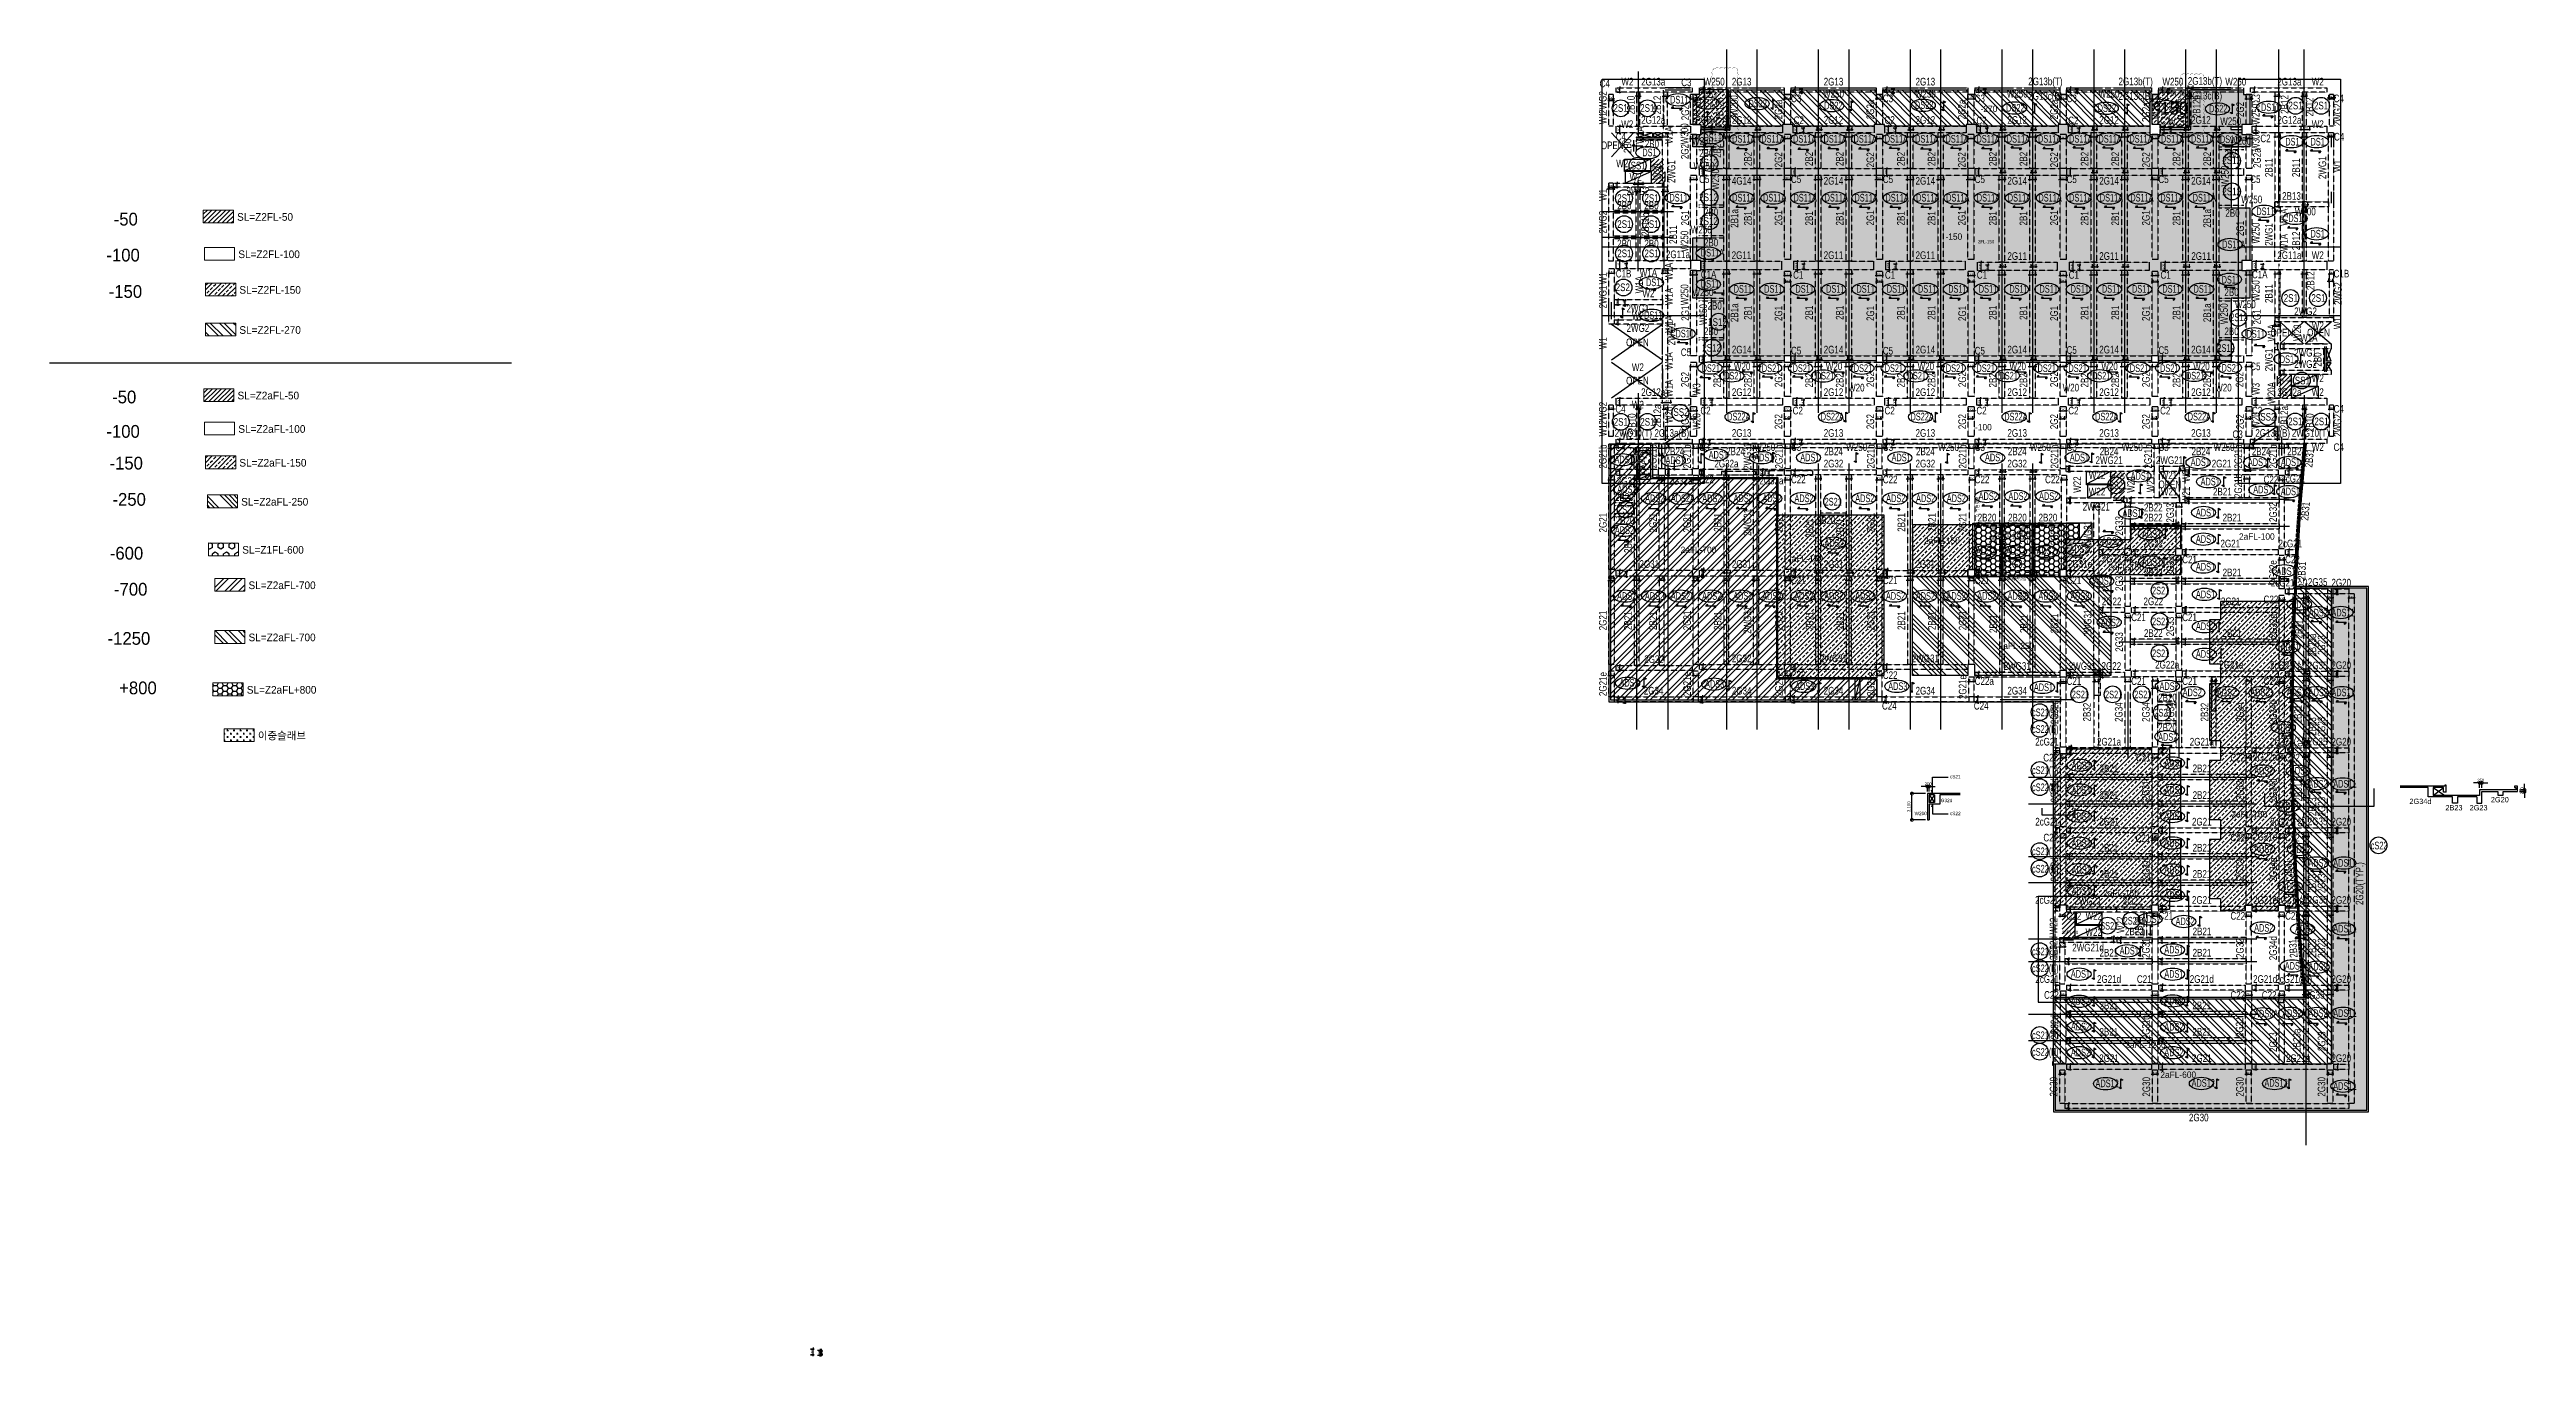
# Model space of a CAD drawing. Header units: millimetres. Extents: x -91198 to 200029, y -144 to 153500.
import ezdxf
from ezdxf.enums import TextEntityAlignment as Align

# ---------------------------------------------------------------- set-up
doc = ezdxf.new("R2010")
doc.units = ezdxf.units.MM
doc.linetypes.add('HID', pattern=[2.3, 1.5, -0.8])
doc.layers.get('Defpoints').update_dxf_attribs({"color": 159})
for name, color, linetype in [('$0$A-HAT', 8, 'Continuous'), ('^DECK', 130, 'Continuous'), ('A-CEN', 1, 'Continuous'), ('A-ELE', 7, 'Continuous'), ('A-HAT', 251, 'Continuous'), ('A-OPEN', 1, 'Continuous'), ('A-TEXT-NOTE', 7, 'Continuous'), ('BEAM-TEXT', 4, 'Continuous'), ('COLUMN-TEXT', 2, 'Continuous'), ('DECK-PL', 4, 'Continuous'), ('DECK-SLAB', 4, 'Continuous'), ('GIRDER-TEXT', 7, 'Continuous'), ("S-CON'C", 2, 'Continuous'), ('S-TEXT-NOTE', 7, 'Continuous'), ('TXT-SLAB', 6, 'Continuous'), ('WALL-TEXT', 6, 'Continuous'), ('레벨', 40, 'Continuous'), ('보(beam)', 4, 'HID'), ('보(girder)', 7, 'HID'), ('슬래브라인', 7, 'Continuous')]:
    doc.layers.add(name, color=color, linetype=linetype)
doc.layers.add('A-CON', color=2, linetype='Continuous', lineweight=9)
doc.layers.add('NOPLOT', color=191, linetype='Continuous', plot=False)
doc.styles.add('Gdim', font='', dxfattribs={"width": 0.9})
doc.styles.add('Gtx', font='')
doc.styles.get('Gdim').set_extended_font_data('Dotum')
doc.styles.get('Gtx').set_extended_font_data('Dotum')
doc.dimstyles.new('Gdim200', dxfattribs={"dimscale": 200, "dimtxt": 3, "dimasz": 1.2, "dimexe": 2, "dimexo": 3, "dimgap": 1, "dimtad": 1, "dimdsep": 46, "dimlunit": 6, "dimtxsty": 'Gdim', "dimblk1": '_CIDOT', "dimblk2": '_CIDOT', "dimsah": 1, "dimcen": 2.5, "dimdle": 2, "dimclrd": 1, "dimclre": 1, "dimclrt": 3, "dimazin": 2, "dimtfac": 1, "dimtix": 1, "dimtmove": 2, "dimatfit": 3, "dimldrblk": '_CIDOT', "dimfxl": 2, "dimtolj": 1, "dimtzin": 0, "dimarcsym": 0})
doc.dimstyles.new('Gdim300', dxfattribs={"dimscale": 300, "dimtxt": 3, "dimasz": 6, "dimexe": 1.5, "dimexo": 2, "dimgap": 1, "dimtad": 1, "dimdec": 0, "dimzin": 0, "dimdsep": 46, "dimlunit": 6, "dimtxsty": 'Gtx', "dimblk": 'DOTSMALL', "dimblk1": 'DOTSMALL', "dimblk2": 'DOTSMALL', "dimcen": 1.5, "dimdle": 1.5, "dimclrd": 1, "dimclre": 1, "dimclrt": 256, "dimazin": 0, "dimtfac": 1, "dimtdec": 0, "dimtix": 1, "dimtmove": 2, "dimatfit": 3, "dimldrblk": 'DOTSMALL', "dimfxl": 1, "dimtolj": 1, "dimtzin": 0, "dimlwd": -1, "dimlwe": -1, "dimarcsym": 0})

msp = doc.modelspace()

# ---------------------------------------------------------------- texts
at = {"layer": 'A-TEXT-NOTE', "style": 'Gtx', "width": 0.8}
for p in [(92539.891, 142239.999), (95499.891, 119076.865), (171269.891, 120226.865), (175574.891, 120226.865), (95499.891, 114576.865), (158099.891, 102376.865, 0)]:
    msp.add_text('OPEN', height=900, dxfattribs=at).set_placement(p, align=Align.MIDDLE_CENTER)
at = {"layer": 'BEAM-TEXT', "style": 'Gtx', "width": 0.8}
for s, rotation, p in [('2B10', 90, (95459.609, 146971.152)), ('2B12', 90, (98553.571, 146971.153, 0)), ('2B12b', 90, (105903.571, 146505.018, 0)), ('2B12', 90, (175242.424, 146751.152)), ('2B0', 90, (95053.571, 142180.018, 0)), ('2B2', 90, (105603.571, 141605.018, 0)), ('2B2', 90, (109203.571, 140637.503, 0)), ('2B2', 90, (116403.571, 140637.503, 0)), ('2B2', 90, (120003.571, 140637.503, 0)), ('2B2', 90, (127203.571, 140637.503, 0)), ('2B2', 90, (130803.571, 140637.503, 0)), ('2B2', 90, (138003.571, 140637.503, 0)), ('2B2', 90, (141603.571, 140637.503, 0)), ('2B2', 90, (148803.571, 140637.503, 0)), ('2B2', 90, (152403.571, 140637.503, 0)), ('2B2', 90, (159603.571, 140637.503, 0)), ('2B2', 90, (163203.571, 140637.503, 0)), ('2B11', 90, (170453.571, 139605.018, 0)), ('2B11', 90, (173653.571, 139605.018)), ('2B11b', 90, (97136.954, 132955.018)), ('2B1', 90, (109203.571, 133655.018, 0)), ('2B1', 90, (116403.571, 133655.018, 0)), ('2B1', 90, (120003.571, 133655.018, 0)), ('2B1', 90, (127203.571, 133655.018, 0)), ('2B1', 90, (130803.571, 133655.018, 0)), ('2B1', 90, (138003.571, 133655.018, 0)), ('2B1', 90, (141603.571, 133655.018, 0)), ('2B1', 90, (148803.571, 133655.018, 0)), ('2B1', 90, (152403.571, 133655.018, 0)), ('2B1', 90, (159603.571, 133655.018, 0)), ('2B11', 90, (100416.081, 131747.096, 0)), ('2B12', 90, (173653.571, 131013.118)), ('2B11', 90, (170453.571, 124805.018, 0)), ('2B1', 90, (109203.571, 122555.018, 0)), ('2B1', 90, (116403.571, 122555.018, 0)), ('2B1', 90, (120003.571, 122555.018, 0)), ('2B1', 90, (127203.571, 122555.018, 0)), ('2B1', 90, (130803.571, 122555.018, 0)), ('2B1', 90, (138003.571, 122555.018, 0)), ('2B1', 90, (141603.571, 122555.018, 0)), ('2B1', 90, (148803.571, 122555.018, 0)), ('2B1', 90, (152403.571, 122555.018, 0)), ('2B1', 90, (159603.571, 122555.018, 0)), ('2B0', 90, (176203.572, 117055.018)), ('2B2', 90, (105603.571, 114605.018, 0)), ('2B2', 90, (109203.571, 114605.018, 0)), ('2B2', 90, (116403.571, 114605.018, 0)), ('2B2', 90, (120003.571, 114605.018, 0)), ('2B2', 90, (127203.571, 114605.018, 0)), ('2B2', 90, (130803.571, 114605.018, 0)), ('2B2', 90, (138003.571, 114605.018, 0)), ('2B2', 90, (141603.571, 114605.018, 0)), ('2B2', 90, (148803.571, 114605.018, 0)), ('2B2', 90, (152403.571, 114605.018, 0)), ('2B2', 90, (159603.571, 114605.018, 0)), ('2B2', 90, (163203.571, 114605.018, 0)), ('2B10', 90, (95578.571, 109621.152)), ('2B12a', 90, (98553.571, 110410.775, 0)), ('2B10', 90, (175283.119, 109621.152)), ('2B20', 90, (96660.907, 104621.709)), ('2G21b', 90, (166853.571, 105655.018, 0)), ('2G21b', 90, (166853.571, 102192.11, 0)), ('2B21', 90, (95103.571, 95426.784, 0)), ('2B21', 90, (105653.571, 97905.018, 0)), ('2B21', 90, (116453.571, 97206.462, 0)), ('2B21', 90, (120053.571, 97314.816, 0)), ('2B21', 90, (127253.571, 97905.018, 0)), ('2B21', 90, (130853.571, 97905.018, 0)), ('2B21', 90, (138053.571, 96407.262, 0)), ('2B21', 90, (141653.571, 96407.262, 0)), ('2B21', 90, (95103.571, 86355.018, 0)), ('2B21', 90, (98053.571, 86355.018, 0)), ('2B21', 90, (105653.571, 86355.018, 0)), ('2B21', 90, (116453.571, 86355.018, 0)), ('2B21', 90, (120053.571, 86355.018, 0)), ('2B21', 90, (127253.571, 86355.018, 0)), ('2B21', 90, (130853.571, 86355.018, 0)), ('2B21', 90, (138053.571, 86005.018, 0)), ('2B21', 90, (141653.571, 86005.018, 0)), ('2B32', 90, (149072.652, 75605.018)), ('2B32', 90, (162895.565, 75605.018)), ('2B31', 92.93434692, (172715.139, 57257.283, 0)), ('2B31', 94.40314763, (173309.935, 47885.145, 0)), ('2B23a', 90, (173739.258, 37029.765))]:
    msp.add_text(s, height=900, rotation=rotation, dxfattribs=at).set_placement(p, align=Align.BOTTOM_CENTER)
for s, rotation, p in [('2B12b', 90, (160789.633, 146788.076)), ('2B12', 90, (171135.531, 147047.397, 0)), ('2B12a', 90, (171099.256, 110233.219, 0)), ('2B31', 84.65455463, (174056.896, 105515.017, 0)), ('2B31', 84.65455463, (173577.72, 99271.783, 0)), ('2B31', 87.45863762, (173168.643, 92240.042, 0)), ('2B31', 87.45863762, (172835.039, 85380.042, 0)), ('2B23a', 90, (174403.571, 83481.741)), ('2B31', 89.59953899, (172692.43, 75374.782, 0)), ('2B23', 90, (174403.571, 73912.08)), ('2B31', 92.14952231, (172728.304, 66173.236, 0)), ('2B23', 90, (174403.571, 64477.613)), ('2B23', 90, (174403.571, 55475.33)), ('2B23', 90, (174403.571, 47855.018))]:
    msp.add_text(s, height=900, rotation=rotation, dxfattribs=at).set_placement(p, align=Align.TOP_CENTER)
for s, p in [('2B0', (97198.252, 142855.017, 0)), ('2B0', (103593.571, 141755.018)), ('2B0', (165353.571, 141673.263)), ('2B0', (104153.571, 134824.473)), ('2B0', (104153.571, 131259.038)), ('2B0', (104580.885, 123827.774)), ('2B24', (107029.369, 106705.018, 0)), ('2B24', (118553.571, 106705.018, 0)), ('2B24', (129353.571, 106705.018, 0)), ('2B24', (140153.571, 106705.018, 0)), ('2B24', (150953.571, 106705.018, 0)), ('2B24', (161753.571, 106705.018, 0)), ('2B24', (168833.571, 106705.018, 0)), ('2B24', (172993.571, 106705.018, 0)), ('2B22', (156153.571, 100105.018, 0))]:
    msp.add_text(s, height=900, dxfattribs=at).set_placement(p, align=Align.TOP_CENTER)
for s, p in [('2B0', (93962.179, 134455.018)), ('2B0', (97152.765, 134455.018)), ('2B13', (172402.774, 135564.287, 0)), ('2B0', (93962.179, 129972.167)), ('2B0', (97152.765, 129967.515)), ('2B0', (165353.571, 124255.018)), ('2B0', (104153.571, 119655.018)), ('2B0', (165353.571, 119655.018)), ('2B21', (164273.476, 100805.018, 0)), ('2B20', (93961.177, 100171.615)), ('2B20', (94035.221, 97438.698)), ('2B20', (117668.388, 97438.698)), ('2B20', (136608.229, 97756.158, 0)), ('2B20', (140177.738, 97756.158, 0)), ('2B20', (143765.333, 97756.158, 0)), ('2B22', (156153.571, 97755.018, 0)), ('2B21', (165403.571, 97755.018, 0)), ('2B22', (156153.571, 91305.018)), ('2B21', (165403.571, 91305.018)), ('2B22', (156153.571, 84180.018)), ('2B21', (165403.571, 84180.018)), ('2B21', (150928.571, 68275.018)), ('2B21', (161878.571, 68275.018)), ('2B21', (150928.571, 65135.018)), ('2B21', (161878.571, 65135.018)), ('2B21', (150928.571, 58945.018)), ('2B21', (161878.571, 58945.018)), ('2B21', (150928.571, 55865.018)), ('2B21', (161878.571, 55865.018)), ('2B22', (153928.571, 49105.016)), ('2B21', (161878.571, 49105.016)), ('2B21', (150928.571, 46605.018)), ('2B21', (161878.571, 46605.018)), ('2B21', (150928.571, 40405.018)), ('2B21', (161853.571, 40405.018)), ('2B21', (150928.571, 37305.018)), ('2B21', (161853.571, 37305.018))]:
    msp.add_text(s, height=900, dxfattribs=at).set_placement(p, align=Align.BOTTOM_CENTER)
at = {"layer": 'BEAM-TEXT', "color": 1, "style": 'Gtx', "width": 0.8}
for p in [(106461.669, 133643.679, 0), (106461.669, 122555.018, 0)]:
    msp.add_text('2B1a', height=900, rotation=90, dxfattribs=at).set_placement(p, align=Align.TOP_CENTER)
for s, p in [('2B1a', (163203.571, 133655.018, 0)), ('2B12', (175358.401, 126318.431)), ('2B1a', (163203.571, 122555.018, 0)), ('2B20', (155180.559, 50481.795))]:
    msp.add_text(s, height=900, rotation=90, dxfattribs=at).set_placement(p, align=Align.BOTTOM_CENTER)
at = {"layer": 'BEAM-TEXT', "style": 'Gtx', "width": 0.8}
msp.add_text('2B0', height=900, dxfattribs=at).set_placement((166301.857, 134741.329), align=Align.TOP_RIGHT)
at = {"layer": 'BEAM-TEXT', "color": 1, "style": 'Gtx', "width": 0.8}
for p in [(95696.7, 106705.018, 0), (99909.308, 106705.018, 0)]:
    msp.add_text('2B24', height=900, dxfattribs=at).set_placement(p, align=Align.TOP_CENTER)
for p in [(157825.052, 76605.495, 0), (157825.052, 73074.672, 0)]:
    msp.add_text('2B20', height=900, dxfattribs=at).set_placement(p, align=Align.BOTTOM_CENTER)
at = {"layer": 'COLUMN-TEXT', "color": 3, "style": 'Gtx', "width": 0.8}
for s, p in [('C4', (91054.117, 149960.03)), ('C3', (100652.596, 150092.174)), ('C3', (113553.571, 148205.018)), ('C2', (113864.789, 145636.719)), ('C3', (124353.571, 148205.018)), ('C2', (124553.571, 145672.319)), ('C3', (135153.571, 148205.018)), ('C2', (135353.571, 145605.018)), ('C3', (145953.571, 148205.018)), ('C2', (146153.571, 145616.797)), ('C3', (156723.279, 148487.559)), ('C2', (156953.571, 145605.018)), ('C3', (167553.571, 148205.018)), ('C4', (177353.572, 148205.017)), ('C4', (92953.571, 143705.018)), ('C2', (168742.9, 143505.018)), ('C4', (177403.571, 143704.95)), ('C5', (102753.571, 138705.018)), ('C5', (113553.571, 138705.018)), ('C5', (124353.571, 138705.018)), ('C5', (135153.571, 138705.018)), ('C5', (145953.571, 138705.018)), ('C5', (156753.571, 138705.018)), ('C5', (167553.571, 138705.018)), ('C1B', (92953.571, 127605.018)), ('C1A', (102953.571, 127505.018, 0)), ('C1', (113803.571, 127455.018, 0)), ('C1', (124603.571, 127455.018)), ('C1', (135403.571, 127455.018, 0)), ('C1', (146203.571, 127455.018, 0)), ('C1', (157003.571, 127455.018)), ('C1A', (167753.571, 127505.018)), ('C1B', (177353.572, 127605.018)), ('C5', (100598.582, 118360.44)), ('C5', (113553.571, 118559.252)), ('C5', (124353.571, 118540.646)), ('C5', (135153.571, 118546.001)), ('C5', (145953.571, 118627.235)), ('C5', (156753.571, 118607.148)), ('C5', (167553.571, 116705.018)), ('C4', (92903.571, 111705.085)), ('C2', (102903.571, 111505.085)), ('C2', (113753.571, 111505.018)), ('C2', (124553.571, 111505.018)), ('C2', (135353.571, 111505.018)), ('C2', (146153.571, 111505.018)), ('C2', (156953.571, 111505.018)), ('C2', (167753.571, 111505.018)), ('C4', (177353.571, 111705.018)), ('C4', (92903.571, 107205.085)), ('C3', (102753.571, 107205.018)), ('C3', (113553.571, 107205.018)), ('C3', (124353.571, 107205.018)), ('C3', (135153.571, 107205.018)), ('C3', (145953.571, 107205.018)), ('C3', (156753.571, 107205.018)), ('C4', (177353.571, 107205.018)), ('C22', (96868.421, 103308.917)), ('C22', (102753.571, 103405.018)), ('C22', (113553.571, 103405.018)), ('C22', (124353.571, 103405.018)), ('C22', (135153.571, 103405.018)), ('C21', (153553.571, 94005.018)), ('C21', (159553.571, 94005.018)), ('C22', (171653.571, 94005.018)), ('C21', (113553.571, 91555.018)), ('C21', (124353.571, 91555.018)), ('C21', (135153.571, 91555.018)), ('C21', (145953.571, 91555.018)), ('C21', (153553.571, 87205.018)), ('C21', (159553.571, 87205.018)), ('C22', (113553.571, 80405.018)), ('C22', (124353.571, 80405.018)), ('C22a', (135153.571, 79705.018)), ('C21', (145953.571, 79705.018)), ('C21', (153553.571, 79705.018)), ('C21', (159553.571, 79705.018)), ('C24', (124253.571, 76805.018)), ('C24', (135053.571, 76805.018)), ('C22', (143218.768, 70705.018)), ('C21', (154116.015, 70705.018)), ('C22', (171653.571, 70705.018)), ('C22', (143232.53, 61305.018)), ('C21', (154079.894, 61220.188)), ('C22', (171653.571, 61305.018)), ('C22', (145953.571, 52105.018)), ('C21', (156753.571, 52105.018)), ('C22', (171653.571, 52105.018)), ('C21', (154229.041, 44662.774)), ('C22', (143311.556, 42805.018)), ('C22', (168919.087, 42805.018))]:
    msp.add_text(s, height=900, dxfattribs=at).set_placement(p, align=Align.TOP_LEFT)
for s, p in [('C2', (102953.571, 144520.335)), ('C3', (165466.745, 107554.379))]:
    msp.add_text(s, height=900, dxfattribs=at).set_placement(p, align=Align.BOTTOM_LEFT)
for p in [(145153.571, 103405.018), (170853.571, 103405.018), (170853.571, 89305.018), (170853.571, 79705.018), (166953.571, 70705.018), (166953.571, 61305.018), (166953.571, 52105.018), (166953.571, 42805.018)]:
    msp.add_text('C22', height=900, dxfattribs=at).set_placement(p, align=Align.TOP_RIGHT)
at = {"layer": 'DECK-SLAB', "style": 'Gtx', "width": 0.6}
for s, p in [('DS11', (99338.21, 147154.6)), ('DS22', (102772.17, 146780.077)), ('DS22', (108566.844, 146706.568)), ('DS22', (117448.376, 146463.093)), ('DS22', (128138.687, 146529.496)), ('DS22', (138859.131, 146203.741)), ('DS22', (149613.735, 146167.584)), ('DS22', (156779.332, 146349.32)), ('DS22', (162710.175, 146112.514)), ('DS11', (168819.851, 146263.237)), ('DS11A', (103263.974, 142711.571)), ('DS11A', (106635.767, 142559.496, 0)), ('DS11A', (110062.144, 142559.496, 0)), ('DS11A', (113800.723, 142559.496, 0)), ('DS11A', (117383.835, 142559.496, 0)), ('DS11A', (120911.626, 142559.496, 0)), ('DS11A', (124582.576, 142559.496, 0)), ('DS11A', (128153.5, 142559.496, 0)), ('DS11A', (131724.424, 142559.496, 0)), ('DS11A', (135365.367, 142559.496, 0)), ('DS11A', (138926.288, 142559.496, 0)), ('DS11A', (142597.238, 142559.496, 0)), ('DS11A', (146258.185, 142559.496, 0)), ('DS11A', (149709.079, 142559.496, 0)), ('DS11A', (153340.018, 142559.496, 0)), ('DS11A', (157047.627, 142559.496, 0)), ('DS11A', (160584.311, 142559.496, 0)), ('DS11A', (163984.378, 142509.265, 0)), ('DS1', (171672.225, 142217.09, 0)), ('DS1', (174642.214, 142217.09, 0)), ('DS1', (96073.689, 140950.397, 0)), ('DS11', (99261.081, 135635.454, 0)), ('DS11A', (106638.195, 135635.454, 0)), ('DS11A', (110262.19, 135635.454, 0)), ('DS11A', (113853.536, 135635.454, 0)), ('DS11A', (117510.181, 135635.454, 0)), ('DS11A', (121019.906, 135635.454, 0)), ('DS11A', (124660.226, 135635.454, 0)), ('DS11A', (128267.897, 135635.454, 0)), ('DS11A', (131793.946, 135635.454, 0)), ('DS11A', (135401.617, 135635.454, 0)), ('DS11A', (139041.937, 135635.454, 0)), ('DS11A', (142649.608, 135635.454, 0)), ('DS11A', (146257.279, 135635.454, 0)), ('DS11A', (149864.95, 135635.454, 0)), ('DS11A', (153452.919, 135635.454, 0)), ('DS11A', (156976.645, 135635.454, 0)), ('DS11A', (160779.599, 135635.454, 0)), ('DS11', (168267.713, 134033.475, 0)), ('DS1', (172027.007, 133215.205, 0)), ('DS11A', (164245.494, 130147.395, 0)), ('DS1', (174642.214, 131399.979, 0)), ('DS11A', (102955.489, 129170.875)), ('DS1', (96510.682, 125688.588)), ('DS11', (102955.489, 125506.44)), ('DS11', (106813.95, 124916.363, 0)), ('DS11', (110404.2, 124916.363, 0)), ('DS11', (114077.557, 124916.363, 0)), ('DS11', (117684.428, 124916.363, 0)), ('DS11', (121249.853, 124916.363, 0)), ('DS11', (124823.48, 124916.363, 0)), ('DS11', (128486.731, 124916.363, 0)), ('DS11', (132043.737, 124916.363, 0)), ('DS11', (135638.284, 124916.363, 0)), ('DS11', (139228.534, 124916.363, 0)), ('DS11', (142776.032, 124916.363, 0)), ('DS11', (146432.767, 124916.363, 0)), ('DS11', (150110.789, 124916.363, 0)), ('DS11', (153651.174, 124916.363, 0)), ('DS11', (157215.443, 124916.363, 0)), ('DS11', (160888.8, 124916.363, 0)), ('DS11', (164188.611, 125990.966, 0)), ('DS11', (96275.889, 121829.796, 0)), ('DS11', (99981.359, 119657.82, 0)), ('DS11', (167116.508, 119623.864, 0)), ('DS21', (103047.824, 115592.808, 0)), ('DS21', (110129.335, 115592.808, 0)), ('DS21', (113744.969, 115592.808, 0)), ('DS21', (120935.361, 115592.808, 0)), ('DS21', (124570.368, 115592.808, 0)), ('DS21', (131762.882, 115592.808, 0)), ('DS21', (135366.907, 115592.808, 0)), ('DS21', (142545.197, 115592.808, 0)), ('DS21', (146172.687, 115592.808, 0)), ('DS21', (153399.031, 115592.808, 0)), ('DS21', (156949.665, 115592.808, 0)), ('DS21', (164181.54, 115629.314, 0)), ('DS1', (171027.244, 116644.597, 0)), ('DS21', (105692.648, 114710.61, 0)), ('DS21', (116471.995, 114710.61, 0)), ('DS21', (127273.082, 114710.61, 0)), ('DS21', (138066.277, 114710.61, 0)), ('DS21', (148940.408, 114710.61, 0)), ('DS21', (159990.028, 114710.61, 0)), ('DS22A', (106049.408, 109899.394)), ('DS22A', (117052.817, 109899.394, 0)), ('DS22A', (127609.031, 109899.394, 0)), ('DS22A', (138631.167, 109899.394, 0)), ('DS22A', (149312.953, 109899.394, 0)), ('DS22A', (160201.589, 109899.394, 0)), ('ADS1', (92805.23, 104860.776, 0)), ('ADS1', (98803.311, 104765.804, 0)), ('ADS1', (103875.639, 105411.785, 0)), ('ADS1', (109225.71, 105094.479, 0)), ('ADS1', (114651.238, 105094.479, 0)), ('ADS1', (125379.198, 105094.479, 0)), ('ADS1', (136365.32, 105094.479, 0)), ('ADS1', (146338.097, 105094.479, 0)), ('ADS1', (160551.123, 104547.34, 0)), ('ADS1', (167275.837, 104547.34, 0)), ('ADS1', (171152.977, 104547.34, 0)), ('ADS2', (93128.289, 101355.582, 0)), ('ADS1', (153493.615, 102919.689)), ('ADS1', (161719.68, 102256.919)), ('ADS1', (167903.304, 101321.762)), ('ADS1', (171145.984, 101100.755)), ('ADS2', (96403.371, 100291.351, 0)), ('ADS2A', (99430.545, 100291.351, 0)), ('ADS2', (103131.099, 100291.351, 0)), ('ADS2', (106800.769, 100291.351, 0)), ('ADS2', (110194.227, 100291.351, 0)), ('ADS2', (113962.545, 100291.351, 0)), ('ADS2', (121110.71, 100291.351, 0)), ('ADS2', (124745.844, 100291.351, 0)), ('ADS2', (128257.679, 100291.351, 0)), ('ADS2', (131868.16, 100291.351, 0)), ('ADS2', (135619.794, 100551.595)), ('ADS2', (139122.267, 100551.595)), ('ADS2', (142718.377, 100551.595)), ('ADS1', (152533.7, 98553.272)), ('ADS1', (161163.662, 98612.51)), ('ADS2', (92843.132, 96551.132, 0)), ('ADS2', (150088.839, 95250.969)), ('ADS1', (154814.735, 96101.999)), ('ADS1', (161163.662, 95503.438)), ('ADS2', (117500.228, 95045.956)), ('ADS2', (135323.156, 94100.327)), ('ADS2', (138825.63, 94100.327)), ('ADS2', (142421.74, 94100.327)), ('ADS2', (146285.161, 94327.715)), ('ADS1', (154814.735, 92790.96)), ('ADS2', (149133.07, 90595.113, 0)), ('ADS1', (161163.662, 92250.236)), ('ADS1', (170639.144, 91725.753)), ('ADS2', (93101.465, 88808.469, 0)), ('ADS2', (96376.547, 88808.469, 0)), ('ADS2A', (99430.374, 88808.469, 0)), ('ADS2', (103104.275, 88808.469, 0)), ('ADS2', (106773.945, 88808.469, 0)), ('ADS2', (110167.404, 88808.469, 0)), ('ADS2', (113935.721, 88808.469, 0)), ('ADS2', (117473.405, 88808.469, 0)), ('ADS2', (121083.886, 88808.469, 0)), ('ADS2', (124719.021, 88808.469, 0)), ('ADS2', (128230.856, 88808.469, 0)), ('ADS2', (131841.337, 88808.469, 0)), ('ADS2', (135459.971, 88808.469, 0)), ('ADS2', (139019.284, 88808.469, 0)), ('ADS2', (142637.918, 88808.469, 0)), ('ADS2', (146394.97, 88808.469, 0)), ('ADS1', (161163.662, 88997.035)), ('ADS2', (172396.123, 87841.937, 0)), ('ADS2', (174424.307, 86856.785, 0)), ('ADS11', (177093.371, 86856.785, 0)), ('ADS2', (149975.949, 85703.414, 0)), ('ADS2', (161163.662, 85249.677)), ('ADS2', (161163.662, 81996.476)), ('ADS1', (171108.737, 82820.127)), ('ADS3', (93390.184, 78598.464, 0)), ('ADS3', (103459.146, 78461.094, 0)), ('ADS3', (114038.077, 78207.239, 0)), ('ADS3', (124989.387, 78207.239, 0)), ('ADS1', (142110.006, 78079.424, 0)), ('ADS2', (156883.676, 78213.601, 0)), ('ADS2', (159605.964, 77474.878, 0)), ('ADS2', (163622.15, 77474.878, 0)), ('ADS2', (167562.797, 77474.878, 0)), ('ADS2', (171830.782, 77474.878, 0)), ('ADS2', (174424.307, 77474.878, 0)), ('ADS11', (177093.371, 77474.878, 0)), ('ADS2', (156727.512, 72237.962)), ('ADS1', (170527.244, 73330.932)), ('ADS1', (157451.763, 69209.426, 0)), ('ADS1', (146548.63, 68897.827, 0)), ('ADS2', (168016.596, 68252.429, 0)), ('ADS2', (172221.858, 68252.429, 0)), ('ADS2', (174387.807, 66728.862, 0)), ('ADS11', (177314.095, 66728.862, 0)), ('ADS1', (146548.63, 65996.49, 0)), ('ADS1', (157451.763, 66008.023, 0)), ('ADS1', (171103.73, 64109.9, 0)), ('ADS1', (146548.63, 62899.425, 0)), ('ADS1', (157451.763, 62917.257, 0)), ('ADS1', (146548.63, 59733.006, 0)), ('ADS1', (157451.763, 59803.763, 0)), ('ADS2', (168016.596, 59063.4, 0)), ('ADS2', (172404.141, 59040.94, 0)), ('ADS2', (174387.807, 57429.564, 0)), ('ADS11', (177314.095, 57429.564, 0)), ('ADS1', (146548.63, 56618.494, 0)), ('ADS1', (157451.763, 56620.446, 0)), ('ADS1', (171244.844, 54718.567, 0)), ('ADS1', (146548.63, 54120.927, 0)), ('ADS1', (157451.763, 53654.74, 0)), ('ADS2', (154764.5, 50833.928)), ('ADS2', (158770.834, 50559.913, 0)), ('ADS2', (168016.596, 49789.371, 0)), ('ADS2', (172820.684, 49702.804, 0)), ('ADS11', (177314.095, 49702.804, 0)), ('ADS1', (152197.837, 47114.362, 0)), ('ADS1', (157451.763, 47238.352, 0)), ('ADS1', (146458.795, 44379.185, 0)), ('ADS1', (157451.763, 44377.578, 0)), ('ADS1', (171608.177, 45328.354, 0)), ('ADS2', (174387.807, 45220.404, 0)), ('ADS2', (146458.795, 41197.132, 0)), ('ADS2', (157451.763, 41241.999, 0)), ('ADS2', (146458.795, 38188.963, 0)), ('ADS2', (157451.763, 38158.973, 0)), ('ADS2A', (168016.596, 39718.659, 0)), ('ADS2', (171319.436, 39765.477, 0)), ('ADS2', (174387.807, 39765.477, 0)), ('ADS11', (177314.095, 39765.477, 0)), ('ADS2', (146458.795, 35146.016, 0)), ('ADS2', (157451.763, 35146.016, 0)), ('ADS12', (149358.111, 31509.197, 0)), ('ADS12', (160656.978, 31564.691, 0)), ('ADS12', (169217.98, 31564.691, 0)), ('ADS11', (177314.095, 31193.95, 0))]:
    msp.add_text(s, height=900, dxfattribs=at).set_placement(p)
at = {"layer": 'GIRDER-TEXT', "style": 'Gtx', "width": 0.8}
for s, p in [('2WG2', (92153.571, 147268.572)), ('2G2', (101835.15, 146080.494)), ('2G2a', (112803.571, 146455.018)), ('2G2a', (123603.571, 146455.018)), ('2G2a', (134353.571, 146455.018)), ('2G2a', (145203.571, 146455.018)), ('2G2a', (156003.571, 146133.319)), ('2G2', (167082.841, 146455.018)), ('2WG2', (178531.761, 145815.381)), ('2G2', (101786.992, 141505.018)), ('2G2', (112803.571, 140537.503)), ('2G2', (123603.571, 140537.503)), ('2G2', (134353.571, 140537.503)), ('2G2', (145203.571, 140537.503)), ('2G2', (156003.571, 140537.503)), ('2WG1', (176753.571, 139605.018)), ('2WG2', (92153.571, 133205.018)), ('2G1', (101817.242, 133705.018)), ('2G1', (112803.571, 133705.018)), ('2G1', (123603.571, 133705.018)), ('2G1', (134353.571, 133705.018)), ('2G1', (145203.571, 133705.018)), ('2G1', (156003.571, 133705.018)), ('2G1', (167082.841, 132461.427)), ('2WG1', (170453.571, 131755.018)), ('2WG1', (92153.571, 124405.018)), ('2WG2', (178583.691, 124805.018)), ('2G1', (101834.13, 122505.018)), ('2G1', (112803.571, 122480.018)), ('2G1', (123603.571, 122480.018)), ('2G1', (134403.571, 122480.018)), ('2G1', (145203.571, 122480.018)), ('2G1', (156003.571, 122480.018)), ('2WG1', (170453.571, 117005.018)), ('2G2', (101808.636, 114705.018)), ('2G2', (112803.571, 114705.018)), ('2G2', (123603.571, 114705.018)), ('2G2', (134403.571, 114705.018)), ('2G2', (145203.571, 114705.018)), ('2G2', (156003.571, 114705.018)), ('2G2', (167015.139, 114705.018)), ('2WG2', (92153.571, 110742.305)), ('2G2', (101808.499, 109755.018)), ('2G2', (112803.571, 109755.018)), ('2G2', (123603.571, 109755.018)), ('2G2', (134403.571, 109755.018)), ('2G2', (145203.571, 109755.018)), ('2G2', (156003.571, 109755.018)), ('2G2', (167065.915, 109755.018)), ('2WG2', (178544.312, 109313.145)), ('2G21b', (92153.571, 105655.018)), ('2G21b', (102053.571, 105655.018)), ('2WG31', (109153.571, 105665.013)), ('2G21b', (112853.571, 105655.018)), ('2G21b', (123653.571, 105655.018)), ('2G21b', (134453.571, 105655.018)), ('2G21b', (145253.571, 105655.018)), ('2G21b', (156253.571, 105655.018)), ('2G21b', (170953.571, 105655.018)), ('2WG31', (109153.571, 97905.018)), ('2G33', (158853.571, 99030.925)), ('2G32', (170953.571, 99105.018)), ('2G21', (92153.571, 97880.018)), ('2G21', (98061.569, 97880.018)), ('2G21', (102053.571, 97880.018)), ('2G21', (112853.571, 97880.018)), ('2G21', (123653.571, 97880.018)), ('2G21', (134453.571, 97880.018)), ('2G21', (145253.571, 96382.262)), ('2WG31', (149153.571, 96501.53)), ('2G33', (152853.571, 97505.018)), ('2G33', (158853.571, 92770.997)), ('2G32e', (170953.571, 92055.018)), ('2G33', (152853.571, 91005.018)), ('2G21', (92153.571, 86380.018)), ('2G21', (102053.571, 86380.018)), ('2WG31', (109153.571, 86405.018, 0)), ('2G21', (112853.571, 86380.018)), ('2G21', (123653.571, 86380.018)), ('2G21', (134453.571, 86380.018)), ('2WG31', (149153.571, 86069.912)), ('2G21', (145253.571, 86030.018)), ('2G33', (152853.571, 83855.018)), ('2G33', (158853.571, 85675.018)), ('2G32d', (170953.571, 85715.018)), ('2G23', (176653.571, 83481.741)), ('2G21e', (92153.571, 78905.018)), ('2G21e', (102053.571, 78905.018)), ('2G21e', (112853.571, 78905.018)), ('2G21e', (123653.571, 78905.018)), ('2G21e', (134453.571, 78555.018)), ('2G32d', (145253.571, 75605.018)), ('2G34', (152808.99, 75605.018)), ('2G34', (156003.571, 75605.018)), ('2G34', (158887.395, 75605.018)), ('2G34', (167053.571, 75605.018)), ('2G34d', (170953.571, 75605.018, 0)), ('2G23', (176653.571, 73912.08)), ('2G32d', (145253.571, 66405.018)), ('2G31', (156003.571, 66405.018)), ('2G32', (167053.571, 66405.018)), ('2G34d', (170953.571, 66405.018)), ('2G23', (176653.571, 64477.613)), ('2G32d', (145253.571, 57105.018)), ('2G34d', (170953.571, 57105.018)), ('2G31', (156003.571, 57105.018)), ('2G32', (167053.571, 57105.018)), ('2G23', (176653.571, 55475.33)), ('2G32d', (145153.571, 47855.018)), ('2G31', (156003.571, 47855.018)), ('2G32', (167053.571, 47855.018)), ('2G34d', (170953.571, 47855.018)), ('2G23', (176653.571, 47855.018)), ('2G32d', (145253.571, 38555.018)), ('2G31g', (156003.571, 38555.018)), ('2G32', (167003.571, 38555.018)), ('2G23', (170953.571, 36810.513)), ('2G23', (176653.571, 36910.513)), ('2G30', (145153.571, 31555.018)), ('2G30', (156053.571, 31555.018)), ('2G30', (167053.571, 31555.018)), ('2G30', (176653.571, 31555.018))]:
    msp.add_text(s, height=900, rotation=90, dxfattribs=at).set_placement(p, align=Align.BOTTOM_CENTER)
for s, p in [('2G13a', (97353.571, 149005.018)), ('2G13', (107753.571, 149005.018)), ('2G13', (118553.571, 149005.018)), ('2G13', (129353.571, 149005.018)), ('2G13b(T)', (143464.976, 149038.25)), ('2G13b(T)', (154081.85, 149033.407)), ('2G13b(T)', (162229.146, 149090.238)), ('2G13a', (172153.571, 149005.018)), ('2G12a', (97353.571, 144505.018)), ('2G12', (107753.571, 144505.018)), ('2G12', (118553.571, 144505.018)), ('2G12', (129353.571, 144505.018)), ('2G12', (140153.571, 144505.018)), ('2G12', (150953.571, 144505.018)), ('2G12', (161753.571, 144505.018)), ('2G12a', (172153.571, 144505.018)), ('2G11a', (100266.596, 128705.018)), ('2G11', (107728.571, 128605.018)), ('2G11', (118553.571, 128605.018)), ('2G11', (129353.571, 128605.018)), ('2G11', (140153.571, 128505.018)), ('2G11', (150953.571, 128505.018)), ('2G11', (161778.571, 128505.018)), ('2G11a', (172153.571, 128605.018)), ('2WG2', (174053.571, 122005.018)), ('2G14', (107753.571, 117505.018)), ('2G14', (118553.571, 117505.018)), ('2G14', (129353.571, 117505.018)), ('2G14', (140153.571, 117505.018)), ('2G14', (150953.571, 117505.018)), ('2G14', (161753.571, 117505.018)), ('2WG2', (174053.571, 115805.018)), ('2G12a', (97353.571, 112505.018)), ('2G12', (107753.571, 112505.018)), ('2G12', (118553.571, 112505.018)), ('2G12', (129353.571, 112505.018)), ('2G12', (140153.571, 112505.018)), ('2G12', (150953.571, 112505.018)), ('2G12', (161753.571, 112505.018)), ('2G12a', (172153.571, 112505.018)), ('2WG10(T)', (95021.716, 107705.018)), ('2G13a(B)', (99536.07, 107705.018)), ('2G13', (107753.571, 107705.018)), ('2G13', (118553.571, 107705.018)), ('2G13', (129353.571, 107705.018)), ('2G13', (140153.571, 107705.018)), ('2G13', (150953.571, 107705.018)), ('2G13', (161753.571, 107705.018)), ('2G13a(B)', (170191.667, 107705.018)), ('2WG10(T)', (174640.061, 107705.018)), ('2G32a', (105966.746, 104105.018)), ('2G32', (118553.571, 104105.018)), ('2G32', (129353.571, 104105.018)), ('2G32', (140153.571, 104105.018)), ('2WG21', (150953.571, 104505.018)), ('2WG21', (158053.571, 104505.018)), ('2G21', (164173.571, 104105.018)), ('2G32a', (111257.765, 102109.276)), ('2G31', (96888.897, 92305.018)), ('2G31', (107753.571, 92305.018)), ('2G31', (118553.571, 92305.018)), ('2G31', (129353.571, 92305.018)), ('2G31', (140153.571, 92305.018)), ('2G31e', (147553.571, 92305.018, 0)), ('2G22', (156153.571, 94705.018, 0)), ('2G21', (165203.571, 94705.018, 0)), ('2cG21', (172262.155, 94705.018, 0)), ('2cG21(상)', (172143.575, 90105.018)), ('2G35', (175478.821, 90178.477)), ('2G20', (178253.571, 90105.018)), ('2G22', (151253.571, 87905.018, 0)), ('2G22', (156153.571, 87905.018, 0)), ('2G21', (165253.571, 87905.018, 0)), ('2G32', (97453.571, 81105.018)), ('2G32', (107753.571, 81205.018)), ('2WG31', (118553.571, 81205.018)), ('2WG31', (129353.571, 81205.018)), ('2G22a', (157783.571, 80455.018)), ('2G21a', (165331.421, 80455.018, 0)), ('2cG21(상)', (172043.571, 80405.018, 0)), ('2G35', (175478.821, 80369.018)), ('2G20', (178253.571, 80405.018)), ('2WG31', (140153.571, 80305.018)), ('2WG31', (147821.184, 80305.018)), ('2G22', (151224.984, 80305.018)), ('2G34', (97403.571, 77405.018)), ('2G34', (107753.571, 77405.018)), ('2G34', (118553.571, 77405.018)), ('2G34', (129353.571, 77405.018)), ('2G34', (140153.571, 77405.018)), ('2cG21', (143652.599, 71405.018)), ('2G21a', (150953.571, 71405.018)), ('2G21a', (161853.571, 71405.018)), ('2cG21(상)', (172043.571, 71405.018)), ('2G35', (175478.821, 71425.3)), ('2G20', (178253.571, 71405.018)), ('2cG21', (143666.496, 62005.018)), ('2G21', (150953.571, 62005.018)), ('2G21', (161853.571, 62005.018)), ('2cG21(상)', (172043.571, 62005.018)), ('2G35', (175478.821, 62040.825)), ('2G20', (178253.571, 62005.018)), ('2cG21', (143645.232, 52805.018)), ('2WG21', (148483.251, 52705.018)), ('2G22', (153708.928, 52705.018)), ('2G21', (161853.571, 52805.018)), ('2G21e', (169303.571, 52805.018)), ('2cG21(상)', (172311.372, 52805.018)), ('2G35', (175478.821, 52821.633)), ('2G20', (178253.571, 52805.018)), ('2cG21', (143680.057, 43505.018)), ('2G21d', (150953.571, 43505.018)), ('2G21d', (161853.571, 43505.018)), ('2G21d', (169303.571, 43505.018)), ('2cG21(상)', (172662.73, 43505.018)), ('2G20', (178253.571, 43505.018)), ('2G21', (150953.571, 34205.018)), ('2G21', (161853.571, 34205.018)), ('2G20', (178253.571, 34205.018)), ('2G30', (161499.686, 27228.565))]:
    msp.add_text(s, height=900, dxfattribs=at).set_placement(p, align=Align.BOTTOM_CENTER)
for s, p in [('2G13c(B)', (143464.976, 148492.058)), ('2G13c(B)', (154081.85, 148483.535)), ('2G13c(B)', (162229.146, 148527.23)), ('2WG2', (95553.571, 137305.018)), ('4G14', (107753.571, 138518.435)), ('2G14', (118553.571, 138518.435)), ('2G14', (129353.571, 138518.435)), ('2G14', (140153.571, 138518.435)), ('2G14', (150953.571, 138518.435)), ('2G14', (161753.571, 138518.435)), ('2WG1', (95553.571, 123505.018)), ('2WG2', (95553.571, 121205.018)), ('2WG1', (174053.571, 118305.018)), ('2G32a', (94485.5, 103237.781)), ('2G32a', (100563.802, 103237.781)), ('2cG21', (172595.429, 103505.018)), ('2WG21', (149453.571, 100205.018)), ('2G22', (151253.571, 94105.018, 0)), ('2G22a', (169303.571, 70805.018)), ('2G21e', (169303.571, 61405.018)), ('2WG21d', (148483.251, 48374.56)), ('2G35', (175136.851, 42812.718))]:
    msp.add_text(s, height=900, dxfattribs=at).set_placement(p, align=Align.TOP_CENTER)
for s, p in [('2WG1', (99053.571, 139144.744)), ('2G2a', (167895.134, 140734.129)), ('2G1', (167886.672, 122062.286)), ('2WG1', (99053.571, 120055.018)), ('2G20(TYP.)', (179944.478, 55448.535))]:
    msp.add_text(s, height=900, rotation=90, dxfattribs=at).set_placement(p, align=Align.TOP_CENTER)
at = {"layer": 'GIRDER-TEXT', "color": 1, "style": 'Gtx', "width": 0.8}
msp.add_text('2G21c', height=900, rotation=90, dxfattribs=at).set_placement((98023.423, 105655.018), align=Align.BOTTOM_CENTER)
msp.add_text('2G21g', height=900, dxfattribs=at).set_placement((173170.206, 34205.018), align=Align.BOTTOM_CENTER)
at = {"layer": 'NOPLOT', "style": 'Gtx'}
for s, p in [('2FL-150', (104083.601, 148140.484)), ('2FL-150', (159075.818, 148222.437)), ('2FL-50', (97743.943, 139629.885, 0)), ('2FL-150', (136501.231, 130910.086)), ('2FL-50', (171554.587, 114611.21))]:
    msp.add_text(s, height=375, dxfattribs=at).set_placement(p, align=Align.MIDDLE_CENTER)
for p in [(135666.136, 98525.426), (146536.281, 93733.694)]:
    msp.add_text('보 측면덧살', height=350, rotation=90, dxfattribs=at).set_placement(p)
for s, p in [('2FL+800', (138706.974, 95885.109)), ('보 측면덧살', (138875.055, 91112.728))]:
    msp.add_text(s, height=350, dxfattribs=at).set_placement(p)
at = {"layer": 'NOPLOT', "linetype": 'ByBlock', "style": 'Gtx'}
for s, p in [('cS21', (132243.704, 67820.659, 0)), ('G32d', (131168.696, 65019.212)), ('W200', (128087.236, 63491.335, 0)), ('cS22', (132243.704, 63491.335, 0))]:
    msp.add_text(s, height=400, dxfattribs=at).set_placement(p)
at = {"layer": 'NOPLOT', "linetype": 'ByBlock', "lineweight": -2, "style": 'Gtx'}
for s, p in [('2G34d', (186267.078, 64803.138)), ('2B23', (190493.788, 64053.138)), ('2G23', (193343.788, 64053.138)), ('2G20', (195843.788, 65003.138))]:
    msp.add_text(s, height=625, dxfattribs=at).set_placement(p)
at = {"layer": 'S-TEXT-NOTE', "color": 4, "style": 'Gtx'}
for s, p in [('SL=Z2FL-50', (-69147.051, 133369.693)), ('SL=Z2FL-100', (-68999.903, 128982.932)), ('SL=Z2FL-150', (-68878.17, 124794.88)), ('SL=Z2FL-270', (-68878.17, 120079.019)), ('SL=Z2aFL-50', (-69088.785, 112375.353)), ('SL=Z2aFL-100', (-68999.903, 108442.65)), ('SL=Z2aFL-150', (-68878.17, 104470.386)), ('SL=Z2aFL-250', (-68663.888, 99883.477)), ('SL=Z1FL-600', (-68535.999, 94235.476)), ('SL=Z2aFL-700', (-67798.234, 90067.843)), ('SL=Z2aFL-700', (-67798.234, 83940.116)), ('SL=Z2aFL+800', (-68002.959, 77779.896)), ('이중슬래브', (-66698.508, 72387.718))]:
    msp.add_text(s, height=900, dxfattribs=at).set_placement(p)
at = {"layer": 'TXT-SLAB', "style": 'Gtx'}
for s, width, p in [('2S1', 0.8, (92680.693, 146179.562)), ('2S1', 0.8, (95824.883, 146179.562)), ('2S1', 0.8, (172040.806, 146468.866)), ('2S1', 0.8, (175042.09, 146468.866)), ('SS1', 0.8, (94702.307, 139407.207, 0)), ('2S12', 0.8, (102759.011, 139766.262)), ('2S12', 0.8, (164271.015, 140036.002)), ('2S12', 0.8, (164271.015, 136366.736)), ('2S1', 0.8, (93127.553, 135587.045)), ('2S1', 0.8, (96318.139, 135587.045)), ('2S12', 0.8, (102759.011, 135683.259)), ('2S1', 0.8, (93127.553, 132530.021)), ('2S1', 0.8, (96318.139, 132530.021)), ('2S12', 0.8, (102759.011, 132879.542)), ('2S1', 0.8, (93127.553, 129088.655)), ('2S1', 0.8, (96318.139, 129088.655)), ('2S2', 0.8, (92942.262, 125098.041)), ('2S12', 0.6, (165203.893, 121568.611)), ('2S1', 0.8, (171487.146, 123843.738)), ('2S1', 0.8, (174732.033, 123843.738)), ('2S12', 0.8, (103814.474, 121012.047)), ('2S12', 0.8, (103126.88, 117985.368)), ('2S12', 0.6, (163701.069, 117959.258)), ('SS1', 0.8, (172794.282, 114138.946, 0)), ('SS2', 0.8, (99733.004, 110431.674)), ('SS2', 0.8, (168735.946, 109875.756)), ('2S1', 0.8, (92711.556, 109282.084)), ('2S1', 0.8, (95833.911, 109282.084)), ('2S1', 0.8, (172012.954, 109331.904)), ('2S1', 0.8, (175087.085, 109331.904)), ('SS21', 0.6, (150939.201, 101813.66)), ('2S21', 0.6, (93229.38, 98964.032)), ('2S21', 0.6, (117508.738, 99895.212)), ('2S21', 0.6, (156010.074, 89442.857)), ('2S21', 0.6, (156010.074, 85811.318)), ('2S21', 0.6, (156010.074, 82066.505)), ('cS21(T)', 0.6, (141896.209, 75127.427)), ('2S21', 0.6, (146575.281, 77227.249)), ('2S21', 0.6, (150483.802, 77227.249)), ('2S21', 0.6, (153908.938, 77227.249)), ('2S21', 0.6, (156284.434, 75087.643)), ('cS22(B)', 0.6, (141896.209, 73163.893)), ('cS21(T)', 0.6, (141896.209, 68327.477)), ('cS22(B)', 0.6, (141896.209, 66317.671)), ('cS21(T)', 0.6, (141896.209, 58789.328)), ('cS22', 0.6, (181722.995, 59471.233)), ('cS22(B)', 0.6, (141896.209, 56744.649)), ('SS21', 0.6, (149916.052, 50037.466)), ('2S21', 0.6, (152673.652, 50631.565)), ('cS21(T)', 0.6, (141896.209, 47025.92)), ('cS22(B)', 0.6, (141896.209, 45038.247)), ('cS21(T)', 0.6, (141896.209, 37170.241)), ('cS22(B)', 0.6, (141896.209, 35208.744))]:
    msp.add_text(s, height=900, dxfattribs=dict(at, width=width)).set_placement(p)
at = {"layer": 'WALL-TEXT', "style": 'Gtx', "width": 0.8}
for s, p in [('W2', (94323.839, 149005.018, 0)), ('W250', (104529.725, 149005.018, 0)), ('W250', (158457.257, 149005.018, 0)), ('W250', (165852.178, 149005.018, 0)), ('W2', (175489.115, 149005.018, 0)), ('W2', (94303.938, 144005.018, 0)), ('W250', (103157.369, 142055.018, 0)), ('W250', (105297.369, 144305.018, 0)), ('W250', (159112.189, 144305.018, 0)), ('W250', (165253.571, 144355.018, 0)), ('W250', (166403.571, 142055.018, 0)), ('W2', (175490.033, 144005.018, 0)), ('W2', (93710.47, 139397.721, 0)), ('W250', (103316.566, 139115.989, 0)), ('W2', (95285.697, 137805.018, 0)), ('W250', (167726.611, 135155.018, 0)), ('W250', (103007.369, 131605.018, 0)), ('W2', (175490.033, 128605.018, 0)), ('W2', (96793.104, 124105.018, 0)), ('W250', (103199.453, 124255.018, 0)), ('W2', (95551.25, 121505.018, 0)), ('W1A', (174441.071, 118905.018, 0)), ('W2', (175490.033, 112505.018, 0)), ('W22', (149539.222, 100805.018, 0)), ('W21', (158015.382, 100805.018, 0)), ('W22', (149147.37, 49022.818, 0))]:
    msp.add_text(s, height=900, dxfattribs=at).set_placement(p, align=Align.BOTTOM_CENTER)
for s, p in [('W250', (118553.571, 148755.018, 0)), ('W250', (129353.571, 148755.018, 0)), ('W250', (140153.571, 148755.018, 0)), ('W250', (150953.571, 148755.018, 0)), ('W200', (174029.644, 134905.018, 0)), ('W1A', (96793.104, 127705.018, 0)), ('W250', (166972.56, 124005.018, 0)), ('W2', (175500.898, 121505.018, 0)), ('W2', (95551.25, 116605.018, 0)), ('W20', (107814.376, 116705.018, 0)), ('W20', (118614.376, 116705.018, 0)), ('W20', (129414.376, 116705.018, 0)), ('W20', (140214.376, 116705.018, 0)), ('W20', (151014.376, 116705.018, 0)), ('W20', (161814.376, 116705.018, 0)), ('W20', (121237.246, 114205.018, 0)), ('W20', (146463.609, 114205.018, 0)), ('W20', (164401.739, 114205.018, 0)), ('W2', (175500.898, 115305.018, 0)), ('W2', (95551.25, 112205.018, 0)), ('W2', (94357.107, 108629.316, 0)), ('W250', (110477.693, 107205.018, 0)), ('W250', (121277.693, 107205.018, 0)), ('W250', (132077.693, 107205.018, 0)), ('W250', (142877.693, 107205.018, 0)), ('W250', (153677.693, 107205.018, 0)), ('W250', (164477.693, 107205.018, 0)), ('W2', (175500.898, 107205.018, 0)), ('W22', (149539.222, 103905.018, 0)), ('W21', (157990.92, 103905.018, 0)), ('W22', (149161.072, 52105.018, 0))]:
    msp.add_text(s, height=900, dxfattribs=at).set_placement(p, align=Align.TOP_CENTER)
for s, p in [('W1', (92153.571, 145421.112, 0)), ('W200', (160203.571, 146530.018, 0)), ('W300', (101753.571, 143592.271, 0)), ('W20', (98553.571, 139135.018, 0)), ('W250', (165303.571, 138630.759, 0)), ('W1', (92153.571, 136405.018, 0)), ('W250', (101753.571, 130968.4, 0)), ('W1', (92153.571, 126600.038, 0)), ('W250', (101753.571, 124675.9, 0)), ('W250', (103953.571, 122344.541, 0)), ('W250', (165188.579, 122434.153, 0)), ('W1', (92153.571, 118971.35, 0)), ('W1A', (170753.571, 120195.059, 0)), ('W20', (173803.571, 120205.018, 0)), ('W1', (92153.571, 108725.257, 0)), ('W21', (156553.571, 102427.211, 0)), ('W22', (145153.571, 50455.018, 0))]:
    msp.add_text(s, height=900, rotation=90, dxfattribs=at).set_placement(p, align=Align.BOTTOM_CENTER)
for s, p in [('W2500', (102003.571, 146455.018, 0)), ('W200', (106403.571, 146899.029, 0)), ('W200', (156003.571, 146537.176, 0)), ('W250', (167753.571, 145899.244, 0)), ('W1A', (95353.571, 143442.417, 0)), ('W1A', (98753.571, 143442.417, 0)), ('W300', (167753.571, 142810.627, 0)), ('W1', (177353.571, 139807.526, 0)), ('W250', (104203.571, 138225.848, 0)), ('W1A', (171053.571, 133781.689, 0)), ('W250', (167753.571, 131930.018, 0)), ('W1A', (171053.571, 130805.018, 0)), ('W1A', (98753.571, 127416.196, 0)), ('W1A', (95247.006, 125855.018, 0)), ('W1A', (98753.571, 124458.918, 0)), ('W250', (167753.571, 125155.018, 0)), ('W1A', (98753.571, 121226.217, 0)), ('W1', (177353.571, 121330.018, 0)), ('W1A', (98753.571, 116901.217, 0)), ('W1A', (98753.571, 113674.037, 0)), ('W3', (102003.571, 113556.223, 0)), ('W3', (167753.571, 113594.901, 0)), ('W20', (98753.571, 110558.349, 0)), ('W20', (102003.571, 109772.285, 0)), ('W20', (167753.571, 109885.277, 0)), ('W22', (146753.571, 102355.018, 0)), ('W22', (153053.571, 102355.018, 0)), ('W21', (159553.571, 103630.018, 0)), ('W21', (159553.571, 101130.018, 0)), ('W22', (151853.571, 50605.018, 0))]:
    msp.add_text(s, height=900, rotation=90, dxfattribs=at).set_placement(p, align=Align.TOP_CENTER)
at = {"layer": 'WALL-TEXT', "color": 2, "style": 'Gtx', "width": 0.8}
msp.add_text('W20A', height=900, rotation=90, dxfattribs=at).set_placement((170753.571, 113122.723, 0), align=Align.BOTTOM_CENTER)
at = {"layer": '레벨', "style": 'Gtx'}
for s, height, p in [('-270', 750, (136828.261, 146518, 0)), ('-150', 1500, (158278.527, 146603.555, 0)), ('-50', 1500, (-82235.773, 133560.699, 0)), ('-150', 750, (132707.264, 131507.554, 0)), ('-100', 1500, (-82548.888, 129335.07, 0)), ('-150', 1500, (-82275.583, 125053.981, 0)), ('-50', 1500, (-82417.976, 112654.136, 0)), ('-100', 1500, (-82548.888, 108610.682, 0)), ('-100', 750, (136180.482, 109108.24, 0)), ('-150', 1500, (-82184.48, 104876.114, 0)), ('2aFL-50', 375, (151935.71, 103467.123)), ('-250', 1500, (-81835.321, 100616.462, 0)), ('2aFL-150', 750, (131298.376, 95769.142)), ('2aFL+800', 750, (139481.871, 96538.325)), ('2aFL-100', 750, (168326.912, 96248.33)), ('-600', 1500, (-82148.451, 94286.033)), ('2aFL-700', 750, (102679.135, 94690.79)), ('2aFL-150', 750, (115215.369, 93660.048)), ('-700', 1500, (-81656.975, 90050.692, 0)), ('2aFL-150', 750, (152950.27, 92665.634, 0)), ('-1250', 1500, (-81862.599, 84272.352)), ('2aFL-250', 750, (140062.865, 83404.213)), ('+800', 1500, (-80800.952, 78453.773, 0)), ('2aFL-150', 750, (167439.366, 63607.771)), ('2aFL-150', 750, (152356.888, 54341.246)), ('2aFL-50', 375, (146371.493, 49709.137)), ('2aFL-1250', 750, (155235.767, 36487.064)), ('2aFL-600', 750, (159085.221, 32980.85))]:
    msp.add_text(s, height=height, dxfattribs=at).set_placement(p, align=Align.MIDDLE_CENTER)

# ---------------------------------------------------------------- blocks, each defined once
blk = doc.blocks.new('_CIDOT')
at = {"color": 0, "linetype": 'ByBlock'}
blk.add_line((2, 0), (-1, 0), dxfattribs=at)
at = {"color": 0, "linetype": 'ByBlock', "const_width": 0.5}
blk.add_lwpolyline([(-0.25, 0, 1), (0.25, 0, 1)], format="xyb", close=True, dxfattribs=at)
blk = doc.blocks.new('*D1464')
at = {"layer": 'Defpoints', "color": 155, "lineweight": -2, "transparency": 16777216}
for p, q in [((-1725, 750), (-1305, 750)), ((-1725, 700), (-1305, 700)), ((-1725, 100), (-1305, 100)), ((-1725, 50), (-1305, 50)), ((-1425, 122), (-1425, 678)), ((-1425, 172), (-1425, 628))]:
    blk.add_line(p, q, dxfattribs=at)
at = {"layer": 'Defpoints', "color": 0, "transparency": 16777216}
for p in [(-1905, 750), (-1905, 700), (-1905, 100), (-1905, 50), (-1425, 750), (-1425, 700)]:
    blk.add_point(p, dxfattribs=at)
at = {"layer": 'Defpoints', "color": 155, "lineweight": -2, "transparency": 16777216, "xscale": 71.99999999999994, "yscale": 71.99999999999994, "zscale": 71.99999999999994}
for p, rotation in [((-1425, 750), 90), ((-1425, 700), 90), ((-1425, 100), 270), ((-1425, 50), 270)]:
    blk.add_blockref('_CIDOT', p, dxfattribs=dict(at, rotation=rotation))
at = {"layer": 'Defpoints', "color": 3, "transparency": 16777216, "insert": (-1576, 400), "char_height": 180, "attachment_point": 5, "rotation": 90, "style": 'Gdim'}
for s in ['\\A1;{\\C155;700}', '\\A1;{\\C155;600}']:
    blk.add_mtext(s, dxfattribs=at)
blk = doc.blocks.new('*D1465')
at = {"layer": 'Defpoints', "color": 155, "lineweight": -2, "transparency": 16777216}
for p, q in [((-2025, 700), (-1605, 700)), ((-2025, 100), (-1605, 100)), ((-1725, 172), (-1725, 628))]:
    blk.add_line(p, q, dxfattribs=at)
at = {"layer": 'Defpoints', "color": 0, "transparency": 16777216}
for p in [(-2205, 700), (-2205, 100), (-1725, 700)]:
    blk.add_point(p, dxfattribs=at)
at = {"layer": 'Defpoints', "color": 155, "lineweight": -2, "transparency": 16777216, "xscale": 71.99999999999994, "yscale": 71.99999999999994, "zscale": 71.99999999999994}
for p, rotation in [((-1725, 700), 90), ((-1725, 100), 270)]:
    blk.add_blockref('_CIDOT', p, dxfattribs=dict(at, rotation=rotation))
at = {"layer": 'Defpoints', "color": 3, "transparency": 16777216, "insert": (-1876, 400), "char_height": 180, "attachment_point": 5, "rotation": 90, "style": 'Gdim'}
blk.add_mtext('\\A1;{\\C155;600}', dxfattribs=at)
blk = doc.blocks.new('*D1466')
at = {"layer": 'Defpoints', "color": 155, "lineweight": -2, "transparency": 16777216}
for p, q in [((-1925, 650), (-1505, 650)), ((-1925, 150), (-1505, 150)), ((-1725, 750), (-1305, 750)), ((-1725, 50), (-1305, 50)), ((-1625, 222), (-1625, 578)), ((-1425, 122), (-1425, 678))]:
    blk.add_line(p, q, dxfattribs=at)
at = {"layer": 'Defpoints', "color": 0, "transparency": 16777216}
for p in [(-2105, 650), (-2105, 150), (-1905, 750), (-1905, 50), (-1625, 650), (-1425, 750)]:
    blk.add_point(p, dxfattribs=at)
at = {"layer": 'Defpoints', "color": 155, "lineweight": -2, "transparency": 16777216, "xscale": 71.99999999999994, "yscale": 71.99999999999994, "zscale": 71.99999999999994}
for p, rotation in [((-1625, 650), 90), ((-1625, 150), 270), ((-1425, 750), 90), ((-1425, 50), 270)]:
    blk.add_blockref('_CIDOT', p, dxfattribs=dict(at, rotation=rotation))
at = {"layer": 'Defpoints', "color": 3, "transparency": 16777216, "char_height": 180, "attachment_point": 5, "rotation": 90, "style": 'Gdim'}
for s, insert in [('\\A1;{\\C155;500}', (-1776, 400)), ('\\A1;{\\C155;700}', (-1576, 400))]:
    blk.add_mtext(s, dxfattribs=dict(at, insert=insert))
blk = doc.blocks.new('*D1461')
at = {"layer": 'Defpoints', "color": 155, "lineweight": -2, "transparency": 16777216}
for p, q in [((-1725, 650), (-1305, 650)), ((-1725, 150), (-1305, 150)), ((-1425, 222), (-1425, 578))]:
    blk.add_line(p, q, dxfattribs=at)
at = {"layer": 'Defpoints', "color": 0, "transparency": 16777216}
for p in [(-1905, 650), (-1905, 150), (-1425, 650)]:
    blk.add_point(p, dxfattribs=at)
at = {"layer": 'Defpoints', "color": 155, "lineweight": -2, "transparency": 16777216, "xscale": 71.99999999999994, "yscale": 71.99999999999994, "zscale": 71.99999999999994}
for p, rotation in [((-1425, 650), 90), ((-1425, 150), 270)]:
    blk.add_blockref('_CIDOT', p, dxfattribs=dict(at, rotation=rotation))
at = {"layer": 'Defpoints', "color": 3, "transparency": 16777216, "insert": (-1576, 400), "char_height": 180, "attachment_point": 5, "rotation": 90, "style": 'Gdim'}
blk.add_mtext('\\A1;{\\C155;500}', dxfattribs=at)
blk = doc.blocks.new('*D1462')
at = {"layer": 'Defpoints', "color": 155, "lineweight": -2, "transparency": 16777216}
for p, q in [((-1675, 750), (-1255, 750)), ((-1675, 50), (-1255, 50)), ((-1375, 122), (-1375, 678)), ((-925, 700), (-505, 700)), ((-925, 100), (-505, 100)), ((-625, 172), (-625, 628))]:
    blk.add_line(p, q, dxfattribs=at)
at = {"layer": 'Defpoints', "color": 0, "transparency": 16777216}
for p in [(-1855, 750), (-1855, 50), (-1375, 750), (-1105, 700), (-1105, 100), (-625, 700)]:
    blk.add_point(p, dxfattribs=at)
at = {"layer": 'Defpoints', "color": 155, "lineweight": -2, "transparency": 16777216, "xscale": 71.99999999999994, "yscale": 71.99999999999994, "zscale": 71.99999999999994}
for p, rotation in [((-1375, 750), 90), ((-1375, 50), 270), ((-625, 700), 90), ((-625, 100), 270)]:
    blk.add_blockref('_CIDOT', p, dxfattribs=dict(at, rotation=rotation))
at = {"layer": 'Defpoints', "color": 3, "transparency": 16777216, "char_height": 180, "attachment_point": 5, "rotation": 90, "style": 'Gdim'}
for s, insert in [('\\A1;{\\C155;700}', (-1526, 400)), ('\\A1;{\\C155;600}', (-776, 400))]:
    blk.add_mtext(s, dxfattribs=dict(at, insert=insert))
blk = doc.blocks.new('*D1463')
at = {"layer": 'Defpoints', "color": 155, "lineweight": -2, "transparency": 16777216}
for p, q in [((-1485, 650), (-1065, 650)), ((-1485, 150), (-1065, 150)), ((-1185, 222), (-1185, 578))]:
    blk.add_line(p, q, dxfattribs=at)
at = {"layer": 'Defpoints', "color": 0, "transparency": 16777216}
for p in [(-1665, 650), (-1665, 150), (-1185, 650)]:
    blk.add_point(p, dxfattribs=at)
at = {"layer": 'Defpoints', "color": 155, "lineweight": -2, "transparency": 16777216, "xscale": 71.99999999999994, "yscale": 71.99999999999994, "zscale": 71.99999999999994}
for p, rotation in [((-1185, 650), 90), ((-1185, 150), 270)]:
    blk.add_blockref('_CIDOT', p, dxfattribs=dict(at, rotation=rotation))
at = {"layer": 'Defpoints', "color": 3, "transparency": 16777216, "insert": (-1336, 400), "char_height": 180, "attachment_point": 5, "rotation": 90, "style": 'Gdim'}
blk.add_mtext('\\A1;{\\C155;500}', dxfattribs=at)
blk = doc.blocks.new('*D1467')
at = {"layer": 'Defpoints', "color": 155, "lineweight": -2, "transparency": 16777216}
for p, q in [((-2025, 650), (-1605, 650)), ((-2025, 150), (-1605, 150)), ((-1725, 222), (-1725, 578))]:
    blk.add_line(p, q, dxfattribs=at)
at = {"layer": 'Defpoints', "color": 0, "transparency": 16777216}
for p in [(-2205, 650), (-2205, 150), (-1725, 650)]:
    blk.add_point(p, dxfattribs=at)
at = {"layer": 'Defpoints', "color": 155, "lineweight": -2, "transparency": 16777216, "xscale": 71.99999999999994, "yscale": 71.99999999999994, "zscale": 71.99999999999994}
for p, rotation in [((-1725, 650), 90), ((-1725, 150), 270)]:
    blk.add_blockref('_CIDOT', p, dxfattribs=dict(at, rotation=rotation))
at = {"layer": 'Defpoints', "color": 3, "transparency": 16777216, "insert": (-1876, 400), "char_height": 180, "attachment_point": 5, "rotation": 90, "style": 'Gdim'}
blk.add_mtext('\\A1;{\\C155;500}', dxfattribs=at)
blk = doc.blocks.new('*D1468')
at = {"layer": 'Defpoints', "color": 155, "lineweight": -2, "transparency": 16777216}
for p, q in [((-1725, 650), (-1305, 650)), ((-1725, 150), (-1305, 150)), ((-1425, 222), (-1425, 578)), ((-888, 550), (-468, 550)), ((-888, 50), (-468, 50)), ((-588, 122), (-588, 478))]:
    blk.add_line(p, q, dxfattribs=at)
at = {"layer": 'Defpoints', "color": 0, "transparency": 16777216}
for p in [(-1905, 650), (-1905, 150), (-1425, 650), (-1068, 550), (-1068, 50), (-588, 550)]:
    blk.add_point(p, dxfattribs=at)
at = {"layer": 'Defpoints', "color": 155, "lineweight": -2, "transparency": 16777216, "xscale": 71.99999999999994, "yscale": 71.99999999999994, "zscale": 71.99999999999994}
for p, rotation in [((-1425, 650), 90), ((-1425, 150), 270), ((-588, 550), 90), ((-588, 50), 270)]:
    blk.add_blockref('_CIDOT', p, dxfattribs=dict(at, rotation=rotation))
at = {"layer": 'Defpoints', "color": 3, "transparency": 16777216, "char_height": 180, "attachment_point": 5, "rotation": 90, "style": 'Gdim'}
for insert in [(-1576, 400), (-738, 300)]:
    blk.add_mtext('\\A1;{\\C155;500}', dxfattribs=dict(at, insert=insert))
blk = doc.blocks.new('*D1469')
at = {"layer": 'Defpoints', "color": 155, "lineweight": -2, "transparency": 16777216}
for p, q in [((-1525, 700), (-1105, 700)), ((-1525, 100), (-1105, 100)), ((-1225, 172), (-1225, 628))]:
    blk.add_line(p, q, dxfattribs=at)
at = {"layer": 'Defpoints', "color": 0, "transparency": 16777216}
for p in [(-1705, 700), (-1705, 100), (-1225, 700)]:
    blk.add_point(p, dxfattribs=at)
at = {"layer": 'Defpoints', "color": 155, "lineweight": -2, "transparency": 16777216, "xscale": 71.99999999999994, "yscale": 71.99999999999994, "zscale": 71.99999999999994}
for p, rotation in [((-1225, 700), 90), ((-1225, 100), 270)]:
    blk.add_blockref('_CIDOT', p, dxfattribs=dict(at, rotation=rotation))
at = {"layer": 'Defpoints', "color": 3, "transparency": 16777216, "insert": (-1376, 400), "char_height": 180, "attachment_point": 5, "rotation": 90, "style": 'Gdim'}
blk.add_mtext('\\A1;{\\C155;600}', dxfattribs=at)
blk = doc.blocks.new('*D1470')
at = {"layer": 'Defpoints', "color": 155, "lineweight": -2, "transparency": 16777216}
for p, q in [((-1825, 750), (-1405, 750)), ((-1825, 50), (-1405, 50)), ((-1725, 700), (-1305, 700)), ((-1725, 100), (-1305, 100)), ((-1525, 122), (-1525, 678)), ((-1425, 172), (-1425, 628))]:
    blk.add_line(p, q, dxfattribs=at)
at = {"layer": 'Defpoints', "color": 0, "transparency": 16777216}
for p in [(-2005, 750), (-2005, 50), (-1905, 700), (-1905, 100), (-1525, 750), (-1425, 700)]:
    blk.add_point(p, dxfattribs=at)
at = {"layer": 'Defpoints', "color": 155, "lineweight": -2, "transparency": 16777216, "xscale": 71.99999999999994, "yscale": 71.99999999999994, "zscale": 71.99999999999994}
for p, rotation in [((-1525, 750), 90), ((-1525, 50), 270), ((-1425, 700), 90), ((-1425, 100), 270)]:
    blk.add_blockref('_CIDOT', p, dxfattribs=dict(at, rotation=rotation))
at = {"layer": 'Defpoints', "color": 3, "transparency": 16777216, "char_height": 180, "attachment_point": 5, "rotation": 90, "style": 'Gdim'}
for s, insert in [('\\A1;{\\C155;700}', (-1676, 400)), ('\\A1;{\\C155;600}', (-1576, 400))]:
    blk.add_mtext(s, dxfattribs=dict(at, insert=insert))
blk = doc.blocks.new('*D1471')
at = {"layer": 'Defpoints', "color": 155, "lineweight": -2, "transparency": 16777216}
for p, q in [((-1725, 700), (-1305, 700)), ((-1725, 100), (-1305, 100)), ((-1425, 172), (-1425, 628))]:
    blk.add_line(p, q, dxfattribs=at)
at = {"layer": 'Defpoints', "color": 0, "transparency": 16777216}
for p in [(-1905, 700), (-1905, 100), (-1425, 700)]:
    blk.add_point(p, dxfattribs=at)
at = {"layer": 'Defpoints', "color": 155, "lineweight": -2, "transparency": 16777216, "xscale": 71.99999999999994, "yscale": 71.99999999999994, "zscale": 71.99999999999994}
for p, rotation in [((-1425, 700), 90), ((-1425, 100), 270)]:
    blk.add_blockref('_CIDOT', p, dxfattribs=dict(at, rotation=rotation))
at = {"layer": 'Defpoints', "color": 3, "transparency": 16777216, "insert": (-1576, 400), "char_height": 180, "attachment_point": 5, "rotation": 90, "style": 'Gdim'}
blk.add_mtext('\\A1;{\\C155;600}', dxfattribs=at)
blk = doc.blocks.new('*D1472')
at = {"layer": 'Defpoints', "color": 155, "lineweight": -2, "transparency": 16777216}
for p, q in [((-1825, 750), (-1405, 750)), ((-1825, 50), (-1405, 50)), ((-1725, 650), (-1305, 650)), ((-1725, 150), (-1305, 150)), ((-1525, 122), (-1525, 678)), ((-1425, 222), (-1425, 578))]:
    blk.add_line(p, q, dxfattribs=at)
at = {"layer": 'Defpoints', "color": 0, "transparency": 16777216}
for p in [(-2005, 750), (-2005, 50), (-1905, 650), (-1905, 150), (-1525, 750), (-1425, 650)]:
    blk.add_point(p, dxfattribs=at)
at = {"layer": 'Defpoints', "color": 155, "lineweight": -2, "transparency": 16777216, "xscale": 71.99999999999994, "yscale": 71.99999999999994, "zscale": 71.99999999999994}
for p, rotation in [((-1525, 750), 90), ((-1525, 50), 270), ((-1425, 650), 90), ((-1425, 150), 270)]:
    blk.add_blockref('_CIDOT', p, dxfattribs=dict(at, rotation=rotation))
at = {"layer": 'Defpoints', "color": 3, "transparency": 16777216, "char_height": 180, "attachment_point": 5, "rotation": 90, "style": 'Gdim'}
for s, insert in [('\\A1;{\\C155;700}', (-1676, 400)), ('\\A1;{\\C155;500}', (-1576, 400))]:
    blk.add_mtext(s, dxfattribs=dict(at, insert=insert))
blk = doc.blocks.new('*D1473')
at = {"layer": 'Defpoints', "color": 155, "lineweight": -2, "transparency": 16777216}
for p, q in [((-1825, 750), (-1405, 750)), ((-1825, 50), (-1405, 50)), ((-1525, 122), (-1525, 678))]:
    blk.add_line(p, q, dxfattribs=at)
at = {"layer": 'Defpoints', "color": 0, "transparency": 16777216}
for p in [(-2005, 750), (-2005, 50), (-1525, 750)]:
    blk.add_point(p, dxfattribs=at)
at = {"layer": 'Defpoints', "color": 155, "lineweight": -2, "transparency": 16777216, "xscale": 71.99999999999994, "yscale": 71.99999999999994, "zscale": 71.99999999999994}
for p, rotation in [((-1525, 750), 90), ((-1525, 50), 270)]:
    blk.add_blockref('_CIDOT', p, dxfattribs=dict(at, rotation=rotation))
at = {"layer": 'Defpoints', "color": 3, "transparency": 16777216, "insert": (-1676, 400), "char_height": 180, "attachment_point": 5, "rotation": 90, "style": 'Gdim'}
blk.add_mtext('\\A1;{\\C155;700}', dxfattribs=at)
blk = doc.blocks.new('*D1474')
at = {"layer": 'Defpoints', "color": 155, "lineweight": -2, "transparency": 16777216}
for p, q in [((-1825, 750), (-1405, 750)), ((-1825, 50), (-1405, 50)), ((-1525, 122), (-1525, 678)), ((-888, 550), (-468, 550)), ((-888, 50), (-468, 50)), ((-588, 122), (-588, 478))]:
    blk.add_line(p, q, dxfattribs=at)
at = {"layer": 'Defpoints', "color": 0, "transparency": 16777216}
for p in [(-2005, 750), (-2005, 50), (-1525, 750), (-1068, 550), (-1068, 50), (-588, 550)]:
    blk.add_point(p, dxfattribs=at)
at = {"layer": 'Defpoints', "color": 155, "lineweight": -2, "transparency": 16777216, "xscale": 71.99999999999994, "yscale": 71.99999999999994, "zscale": 71.99999999999994}
for p, rotation in [((-1525, 750), 90), ((-1525, 50), 270), ((-588, 550), 90), ((-588, 50), 270)]:
    blk.add_blockref('_CIDOT', p, dxfattribs=dict(at, rotation=rotation))
at = {"layer": 'Defpoints', "color": 3, "transparency": 16777216, "char_height": 180, "attachment_point": 5, "rotation": 90, "style": 'Gdim'}
for s, insert in [('\\A1;{\\C155;700}', (-1676, 400)), ('\\A1;{\\C155;500}', (-738, 300))]:
    blk.add_mtext(s, dxfattribs=dict(at, insert=insert))
blk = doc.blocks.new('*D1475')
at = {"layer": 'Defpoints', "color": 155, "lineweight": -2, "transparency": 16777216}
for p, q in [((-1725, 650), (-1305, 650)), ((-1725, 150), (-1305, 150)), ((-1425, 222), (-1425, 578))]:
    blk.add_line(p, q, dxfattribs=at)
at = {"layer": 'Defpoints', "color": 0, "transparency": 16777216}
for p in [(-1905, 650), (-1905, 150), (-1425, 650)]:
    blk.add_point(p, dxfattribs=at)
at = {"layer": 'Defpoints', "color": 155, "lineweight": -2, "transparency": 16777216, "xscale": 71.99999999999994, "yscale": 71.99999999999994, "zscale": 71.99999999999994}
for p, rotation in [((-1425, 650), 90), ((-1425, 150), 270)]:
    blk.add_blockref('_CIDOT', p, dxfattribs=dict(at, rotation=rotation))
at = {"layer": 'Defpoints', "color": 3, "transparency": 16777216, "insert": (-1576, 400), "char_height": 180, "attachment_point": 5, "rotation": 90, "style": 'Gdim'}
blk.add_mtext('\\A1;{\\C155;500}', dxfattribs=at)
blk = doc.blocks.new('*D1476')
at = {"layer": 'Defpoints', "color": 155, "lineweight": -2, "transparency": 16777216}
for p, q in [((-1725, 650), (-1305, 650)), ((-1725, 150), (-1305, 150)), ((-1425, 222), (-1425, 578)), ((-930, 550), (-510, 550)), ((-930, 50), (-510, 50)), ((-630, 122), (-630, 478))]:
    blk.add_line(p, q, dxfattribs=at)
at = {"layer": 'Defpoints', "color": 0, "transparency": 16777216}
for p in [(-1905, 650), (-1905, 150), (-1425, 650), (-1110, 550), (-1110, 50), (-630, 550)]:
    blk.add_point(p, dxfattribs=at)
at = {"layer": 'Defpoints', "color": 155, "lineweight": -2, "transparency": 16777216, "xscale": 71.99999999999994, "yscale": 71.99999999999994, "zscale": 71.99999999999994}
for p, rotation in [((-1425, 650), 90), ((-1425, 150), 270), ((-630, 550), 90), ((-630, 50), 270)]:
    blk.add_blockref('_CIDOT', p, dxfattribs=dict(at, rotation=rotation))
at = {"layer": 'Defpoints', "color": 3, "transparency": 16777216, "char_height": 180, "attachment_point": 5, "rotation": 90, "style": 'Gdim'}
for insert in [(-1576, 400), (-781, 300)]:
    blk.add_mtext('\\A1;{\\C155;500}', dxfattribs=dict(at, insert=insert))
blk = doc.blocks.new('*D1477')
at = {"layer": 'Defpoints', "color": 155, "lineweight": -2, "transparency": 16777216}
for p, q in [((-1725, 800), (-1305, 800)), ((-1725, 0), (-1305, 0)), ((-1425, 72), (-1425, 728))]:
    blk.add_line(p, q, dxfattribs=at)
at = {"layer": 'Defpoints', "color": 0, "transparency": 16777216}
for p in [(-1905, 800), (-1905, 0), (-1425, 800)]:
    blk.add_point(p, dxfattribs=at)
at = {"layer": 'Defpoints', "color": 155, "lineweight": -2, "transparency": 16777216, "xscale": 71.99999999999994, "yscale": 71.99999999999994, "zscale": 71.99999999999994}
for p, rotation in [((-1425, 800), 90), ((-1425, 0), 270)]:
    blk.add_blockref('_CIDOT', p, dxfattribs=dict(at, rotation=rotation))
at = {"layer": 'Defpoints', "color": 3, "transparency": 16777216, "insert": (-1576, 400), "char_height": 180, "attachment_point": 5, "rotation": 90, "style": 'Gdim'}
blk.add_mtext('\\A1;{\\C155;800}', dxfattribs=at)
blk = doc.blocks.new('*D1478')
at = {"layer": 'Defpoints', "color": 155, "lineweight": -2, "transparency": 16777216}
for p, q in [((-1725, 900), (-1305, 900)), ((-1425, -28), (-1425, 828)), ((-888, 550), (-468, 550)), ((-888, 50), (-468, 50)), ((-588, 122), (-588, 478)), ((-1725, -100), (-1305, -100))]:
    blk.add_line(p, q, dxfattribs=at)
at = {"layer": 'Defpoints', "color": 0, "transparency": 16777216}
for p in [(-1905, 900), (-1425, 900), (-1068, 550), (-1068, 50), (-588, 550), (-1905, -100)]:
    blk.add_point(p, dxfattribs=at)
at = {"layer": 'Defpoints', "color": 155, "lineweight": -2, "transparency": 16777216, "xscale": 71.99999999999994, "yscale": 71.99999999999994, "zscale": 71.99999999999994}
for p, rotation in [((-1425, 900), 90), ((-588, 550), 90), ((-588, 50), 270), ((-1425, -100), 270)]:
    blk.add_blockref('_CIDOT', p, dxfattribs=dict(at, rotation=rotation))
at = {"layer": 'Defpoints', "color": 3, "transparency": 16777216, "char_height": 180, "attachment_point": 5, "rotation": 90, "style": 'Gdim'}
for s, insert in [('\\A1;{\\C155;1,000}', (-1593, 400)), ('\\A1;{\\C155;500}', (-738, 300))]:
    blk.add_mtext(s, dxfattribs=dict(at, insert=insert))
blk = doc.blocks.new('*D1479')
at = {"layer": 'Defpoints', "color": 155, "lineweight": -2, "transparency": 16777216}
for p, q in [((-1775, 900), (-1355, 900)), ((-1475, -28), (-1475, 828)), ((-1775, -100), (-1355, -100))]:
    blk.add_line(p, q, dxfattribs=at)
at = {"layer": 'Defpoints', "color": 0, "transparency": 16777216}
for p in [(-1955, 900), (-1475, 900), (-1955, -100)]:
    blk.add_point(p, dxfattribs=at)
at = {"layer": 'Defpoints', "color": 155, "lineweight": -2, "transparency": 16777216, "xscale": 71.99999999999994, "yscale": 71.99999999999994, "zscale": 71.99999999999994}
for p, rotation in [((-1475, 900), 90), ((-1475, -100), 270)]:
    blk.add_blockref('_CIDOT', p, dxfattribs=dict(at, rotation=rotation))
at = {"layer": 'Defpoints', "color": 3, "transparency": 16777216, "insert": (-1643, 400), "char_height": 180, "attachment_point": 5, "rotation": 90, "style": 'Gdim'}
blk.add_mtext('\\A1;{\\C155;1,000}', dxfattribs=at)
blk = doc.blocks.new('*D1480')
at = {"layer": 'Defpoints', "color": 155, "lineweight": -2, "transparency": 16777216}
for p, q in [((-1675, 900), (-1255, 900)), ((-1375, -28), (-1375, 828)), ((-888, 600), (-468, 600)), ((-888, 0), (-468, 0)), ((-588, 72), (-588, 528)), ((-1675, -100), (-1255, -100))]:
    blk.add_line(p, q, dxfattribs=at)
at = {"layer": 'Defpoints', "color": 0, "transparency": 16777216}
for p in [(-1855, 900), (-1375, 900), (-1068, 600), (-1068, 0), (-588, 600), (-1855, -100)]:
    blk.add_point(p, dxfattribs=at)
at = {"layer": 'Defpoints', "color": 155, "lineweight": -2, "transparency": 16777216, "xscale": 71.99999999999994, "yscale": 71.99999999999994, "zscale": 71.99999999999994}
for p, rotation in [((-1375, 900), 90), ((-588, 600), 90), ((-588, 0), 270), ((-1375, -100), 270)]:
    blk.add_blockref('_CIDOT', p, dxfattribs=dict(at, rotation=rotation))
at = {"layer": 'Defpoints', "color": 3, "transparency": 16777216, "char_height": 180, "attachment_point": 5, "rotation": 90, "style": 'Gdim'}
for s, insert in [('\\A1;{\\C155;1,000}', (-1543, 400)), ('\\A1;{\\C155;600}', (-738, 300))]:
    blk.add_mtext(s, dxfattribs=dict(at, insert=insert))
blk = doc.blocks.new('*D1481')
at = {"layer": 'Defpoints', "color": 155, "lineweight": -2, "transparency": 16777216}
for p, q in [((-1675, 900), (-1255, 900)), ((-1375, -28), (-1375, 828)), ((-1675, -100), (-1255, -100))]:
    blk.add_line(p, q, dxfattribs=at)
at = {"layer": 'Defpoints', "color": 0, "transparency": 16777216}
for p in [(-1855, 900), (-1375, 900), (-1855, -100)]:
    blk.add_point(p, dxfattribs=at)
at = {"layer": 'Defpoints', "color": 155, "lineweight": -2, "transparency": 16777216, "xscale": 71.99999999999994, "yscale": 71.99999999999994, "zscale": 71.99999999999994}
for p, rotation in [((-1375, 900), 90), ((-1375, -100), 270)]:
    blk.add_blockref('_CIDOT', p, dxfattribs=dict(at, rotation=rotation))
at = {"layer": 'Defpoints', "color": 3, "transparency": 16777216, "insert": (-1543, 400), "char_height": 180, "attachment_point": 5, "rotation": 90, "style": 'Gdim'}
blk.add_mtext('\\A1;{\\C155;1,000}', dxfattribs=at)
blk = doc.blocks.new('*D1482')
at = {"layer": 'Defpoints', "color": 155, "lineweight": -2, "transparency": 16777216}
for p, q in [((-1725, 800), (-1305, 800)), ((-1725, 0), (-1305, 0)), ((-1425, 72), (-1425, 728)), ((-888, 600), (-468, 600)), ((-888, 0), (-468, 0)), ((-588, 72), (-588, 528))]:
    blk.add_line(p, q, dxfattribs=at)
at = {"layer": 'Defpoints', "color": 0, "transparency": 16777216}
for p in [(-1905, 800), (-1905, 0), (-1425, 800), (-1068, 600), (-1068, 0), (-588, 600)]:
    blk.add_point(p, dxfattribs=at)
at = {"layer": 'Defpoints', "color": 155, "lineweight": -2, "transparency": 16777216, "xscale": 71.99999999999994, "yscale": 71.99999999999994, "zscale": 71.99999999999994}
for p, rotation in [((-1425, 800), 90), ((-1425, 0), 270), ((-588, 600), 90), ((-588, 0), 270)]:
    blk.add_blockref('_CIDOT', p, dxfattribs=dict(at, rotation=rotation))
at = {"layer": 'Defpoints', "color": 3, "transparency": 16777216, "char_height": 180, "attachment_point": 5, "rotation": 90, "style": 'Gdim'}
for s, insert in [('\\A1;{\\C155;800}', (-1576, 400)), ('\\A1;{\\C155;600}', (-738, 300))]:
    blk.add_mtext(s, dxfattribs=dict(at, insert=insert))
blk = doc.blocks.new('*D1483')
at = {"layer": 'Defpoints', "color": 155, "lineweight": -2, "transparency": 16777216}
for p, q in [((-1725, 750), (-1305, 750)), ((-1725, 50), (-1305, 50)), ((-1425, 122), (-1425, 678))]:
    blk.add_line(p, q, dxfattribs=at)
at = {"layer": 'Defpoints', "color": 0, "transparency": 16777216}
for p in [(-1905, 750), (-1905, 50), (-1425, 750)]:
    blk.add_point(p, dxfattribs=at)
at = {"layer": 'Defpoints', "color": 155, "lineweight": -2, "transparency": 16777216, "xscale": 71.99999999999994, "yscale": 71.99999999999994, "zscale": 71.99999999999994}
for p, rotation in [((-1425, 750), 90), ((-1425, 50), 270)]:
    blk.add_blockref('_CIDOT', p, dxfattribs=dict(at, rotation=rotation))
at = {"layer": 'Defpoints', "color": 3, "transparency": 16777216, "insert": (-1576, 400), "char_height": 180, "attachment_point": 5, "rotation": 90, "style": 'Gdim'}
blk.add_mtext('\\A1;{\\C155;700}', dxfattribs=at)
blk = doc.blocks.new('*D1484')
at = {"layer": 'Defpoints', "color": 155, "lineweight": -2, "transparency": 16777216}
for p, q in [((-925, 700), (-505, 700)), ((-925, 100), (-505, 100)), ((-888, 550), (-468, 550)), ((-888, 50), (-468, 50)), ((-625, 172), (-625, 628)), ((-588, 122), (-588, 478))]:
    blk.add_line(p, q, dxfattribs=at)
at = {"layer": 'Defpoints', "color": 0, "transparency": 16777216}
for p in [(-1105, 700), (-1105, 100), (-1068, 550), (-1068, 50), (-625, 700), (-588, 550)]:
    blk.add_point(p, dxfattribs=at)
at = {"layer": 'Defpoints', "color": 155, "lineweight": -2, "transparency": 16777216, "xscale": 71.99999999999994, "yscale": 71.99999999999994, "zscale": 71.99999999999994}
for p, rotation in [((-625, 700), 90), ((-625, 100), 270), ((-588, 550), 90), ((-588, 50), 270)]:
    blk.add_blockref('_CIDOT', p, dxfattribs=dict(at, rotation=rotation))
at = {"layer": 'Defpoints', "color": 3, "transparency": 16777216, "char_height": 180, "attachment_point": 5, "rotation": 90, "style": 'Gdim'}
for s, insert in [('\\A1;{\\C155;600}', (-776, 400)), ('\\A1;{\\C155;500}', (-738, 300))]:
    blk.add_mtext(s, dxfattribs=dict(at, insert=insert))
blk = doc.blocks.new('*D1485')
at = {"layer": 'Defpoints', "color": 155, "lineweight": -2, "transparency": 16777216}
for p, q in [((-1725, 650), (-1305, 650)), ((-1725, 150), (-1305, 150)), ((-1425, 222), (-1425, 578))]:
    blk.add_line(p, q, dxfattribs=at)
at = {"layer": 'Defpoints', "color": 0, "transparency": 16777216}
for p in [(-1905, 650), (-1905, 150), (-1425, 650)]:
    blk.add_point(p, dxfattribs=at)
at = {"layer": 'Defpoints', "color": 155, "lineweight": -2, "transparency": 16777216, "xscale": 71.99999999999994, "yscale": 71.99999999999994, "zscale": 71.99999999999994}
for p, rotation in [((-1425, 650), 90), ((-1425, 150), 270)]:
    blk.add_blockref('_CIDOT', p, dxfattribs=dict(at, rotation=rotation))
at = {"layer": 'Defpoints', "color": 3, "transparency": 16777216, "insert": (-1576, 400), "char_height": 180, "attachment_point": 5, "rotation": 90, "style": 'Gdim'}
blk.add_mtext('\\A1;{\\C155;500}', dxfattribs=at)
blk = doc.blocks.new('*D1486')
at = {"layer": 'Defpoints', "color": 155, "lineweight": -2, "transparency": 16777216}
for p, q in [((-1725, 700), (-1305, 700)), ((-1725, 100), (-1305, 100)), ((-1425, 172), (-1425, 628)), ((-888, 600), (-468, 600)), ((-888, 0), (-468, 0)), ((-588, 72), (-588, 528))]:
    blk.add_line(p, q, dxfattribs=at)
at = {"layer": 'Defpoints', "color": 0, "transparency": 16777216}
for p in [(-1905, 700), (-1905, 100), (-1425, 700), (-1068, 600), (-1068, 0), (-588, 600)]:
    blk.add_point(p, dxfattribs=at)
at = {"layer": 'Defpoints', "color": 155, "lineweight": -2, "transparency": 16777216, "xscale": 71.99999999999994, "yscale": 71.99999999999994, "zscale": 71.99999999999994}
for p, rotation in [((-1425, 700), 90), ((-1425, 100), 270), ((-588, 600), 90), ((-588, 0), 270)]:
    blk.add_blockref('_CIDOT', p, dxfattribs=dict(at, rotation=rotation))
at = {"layer": 'Defpoints', "color": 3, "transparency": 16777216, "char_height": 180, "attachment_point": 5, "rotation": 90, "style": 'Gdim'}
for insert in [(-1576, 400), (-738, 300)]:
    blk.add_mtext('\\A1;{\\C155;600}', dxfattribs=dict(at, insert=insert))
blk = doc.blocks.new('*D1487')
at = {"layer": 'Defpoints', "color": 155, "lineweight": -2, "transparency": 16777216}
for p, q in [((-1825, 700), (-1405, 700)), ((-1825, 100), (-1405, 100)), ((-1525, 172), (-1525, 628))]:
    blk.add_line(p, q, dxfattribs=at)
at = {"layer": 'Defpoints', "color": 0, "transparency": 16777216}
for p in [(-2005, 700), (-2005, 100), (-1525, 700)]:
    blk.add_point(p, dxfattribs=at)
at = {"layer": 'Defpoints', "color": 155, "lineweight": -2, "transparency": 16777216, "xscale": 71.99999999999994, "yscale": 71.99999999999994, "zscale": 71.99999999999994}
for p, rotation in [((-1525, 700), 90), ((-1525, 100), 270)]:
    blk.add_blockref('_CIDOT', p, dxfattribs=dict(at, rotation=rotation))
at = {"layer": 'Defpoints', "color": 3, "transparency": 16777216, "insert": (-1676, 400), "char_height": 180, "attachment_point": 5, "rotation": 90, "style": 'Gdim'}
blk.add_mtext('\\A1;{\\C155;600}', dxfattribs=at)
blk = doc.blocks.new('*D1488')
at = {"layer": 'Defpoints', "color": 155, "lineweight": -2, "transparency": 16777216}
for p, q in [((-1925, 650), (-1505, 650)), ((-1925, 650), (-1505, 650)), ((-1925, 150), (-1505, 150)), ((-1925, 150), (-1505, 150)), ((-1625, 222), (-1625, 578)), ((-1625, 222), (-1625, 578))]:
    blk.add_line(p, q, dxfattribs=at)
at = {"layer": 'Defpoints', "color": 0, "transparency": 16777216}
for p in [(-2105, 650), (-2105, 650), (-2105, 150), (-2105, 150), (-1625, 650), (-1625, 650)]:
    blk.add_point(p, dxfattribs=at)
at = {"layer": 'Defpoints', "color": 155, "lineweight": -2, "transparency": 16777216, "xscale": 71.99999999999994, "yscale": 71.99999999999994, "zscale": 71.99999999999994}
for p, rotation in [((-1625, 650), 90), ((-1625, 650), 90), ((-1625, 150), 270), ((-1625, 150), 270)]:
    blk.add_blockref('_CIDOT', p, dxfattribs=dict(at, rotation=rotation))
at = {"layer": 'Defpoints', "color": 3, "transparency": 16777216, "insert": (-1776, 400), "char_height": 180, "attachment_point": 5, "rotation": 90, "style": 'Gdim'}
blk.add_mtext('\\A1;{\\C155;500}', dxfattribs=at)
blk.add_mtext('\\A1;{\\C155;500}', dxfattribs=at)
blk = doc.blocks.new('*D1489')
at = {"layer": 'Defpoints', "color": 155, "lineweight": -2, "transparency": 16777216}
for p, q in [((-1925, 700), (-1505, 700)), ((-1925, 100), (-1505, 100)), ((-1625, 172), (-1625, 628))]:
    blk.add_line(p, q, dxfattribs=at)
at = {"layer": 'Defpoints', "color": 0, "transparency": 16777216}
for p in [(-2105, 700), (-2105, 100), (-1625, 700)]:
    blk.add_point(p, dxfattribs=at)
at = {"layer": 'Defpoints', "color": 155, "lineweight": -2, "transparency": 16777216, "xscale": 71.99999999999994, "yscale": 71.99999999999994, "zscale": 71.99999999999994}
for p, rotation in [((-1625, 700), 90), ((-1625, 100), 270)]:
    blk.add_blockref('_CIDOT', p, dxfattribs=dict(at, rotation=rotation))
at = {"layer": 'Defpoints', "color": 3, "transparency": 16777216, "insert": (-1776, 400), "char_height": 180, "attachment_point": 5, "rotation": 90, "style": 'Gdim'}
blk.add_mtext('\\A1;{\\C155;600}', dxfattribs=at)
blk = doc.blocks.new('*D1490')
at = {"layer": 'Defpoints', "color": 155, "lineweight": -2, "transparency": 16777216}
for p, q in [((-1925, 650), (-1505, 650)), ((-1925, 150), (-1505, 150)), ((-1725, 650), (-1305, 650)), ((-1725, 150), (-1305, 150)), ((-1625, 222), (-1625, 578)), ((-1425, 222), (-1425, 578))]:
    blk.add_line(p, q, dxfattribs=at)
at = {"layer": 'Defpoints', "color": 0, "transparency": 16777216}
for p in [(-2105, 650), (-2105, 150), (-1905, 650), (-1905, 150), (-1625, 650), (-1425, 650)]:
    blk.add_point(p, dxfattribs=at)
at = {"layer": 'Defpoints', "color": 155, "lineweight": -2, "transparency": 16777216, "xscale": 71.99999999999994, "yscale": 71.99999999999994, "zscale": 71.99999999999994}
for p, rotation in [((-1625, 650), 90), ((-1625, 150), 270), ((-1425, 650), 90), ((-1425, 150), 270)]:
    blk.add_blockref('_CIDOT', p, dxfattribs=dict(at, rotation=rotation))
at = {"layer": 'Defpoints', "color": 3, "transparency": 16777216, "char_height": 180, "attachment_point": 5, "rotation": 90, "style": 'Gdim'}
for insert in [(-1776, 400), (-1576, 400)]:
    blk.add_mtext('\\A1;{\\C155;500}', dxfattribs=dict(at, insert=insert))
blk = doc.blocks.new('*D1491')
at = {"layer": 'Defpoints', "color": 155, "lineweight": -2, "transparency": 16777216}
for p, q in [((-888, 550), (-468, 550)), ((-888, 50), (-468, 50)), ((-588, 122), (-588, 478))]:
    blk.add_line(p, q, dxfattribs=at)
at = {"layer": 'Defpoints', "color": 0, "transparency": 16777216}
for p in [(-1068, 550), (-1068, 50), (-588, 550)]:
    blk.add_point(p, dxfattribs=at)
at = {"layer": 'Defpoints', "color": 155, "lineweight": -2, "transparency": 16777216, "xscale": 71.99999999999994, "yscale": 71.99999999999994, "zscale": 71.99999999999994}
for p, rotation in [((-588, 550), 90), ((-588, 50), 270)]:
    blk.add_blockref('_CIDOT', p, dxfattribs=dict(at, rotation=rotation))
at = {"layer": 'Defpoints', "color": 3, "transparency": 16777216, "insert": (-738, 300), "char_height": 180, "attachment_point": 5, "rotation": 90, "style": 'Gdim'}
blk.add_mtext('\\A1;{\\C155;500}', dxfattribs=at)
blk = doc.blocks.new('*D1492')
at = {"layer": 'Defpoints', "color": 155, "lineweight": -2, "transparency": 16777216}
for p, q in [((-1725, 650), (-1305, 650)), ((-1725, 150), (-1305, 150)), ((-1425, 222), (-1425, 578)), ((-888, 650), (-468, 650)), ((-588, 22), (-588, 578)), ((-888, -50), (-468, -50))]:
    blk.add_line(p, q, dxfattribs=at)
at = {"layer": 'Defpoints', "color": 0, "transparency": 16777216}
for p in [(-1905, 650), (-1905, 150), (-1425, 650), (-1068, 650), (-588, 650), (-1068, -50)]:
    blk.add_point(p, dxfattribs=at)
at = {"layer": 'Defpoints', "color": 155, "lineweight": -2, "transparency": 16777216, "xscale": 71.99999999999994, "yscale": 71.99999999999994, "zscale": 71.99999999999994}
for p, rotation in [((-1425, 650), 90), ((-1425, 150), 270), ((-588, 650), 90), ((-588, -50), 270)]:
    blk.add_blockref('_CIDOT', p, dxfattribs=dict(at, rotation=rotation))
at = {"layer": 'Defpoints', "color": 3, "transparency": 16777216, "char_height": 180, "attachment_point": 5, "rotation": 90, "style": 'Gdim'}
for s, insert in [('\\A1;{\\C155;500}', (-1576, 400)), ('\\A1;{\\C155;700}', (-738, 300))]:
    blk.add_mtext(s, dxfattribs=dict(at, insert=insert))
blk = doc.blocks.new('*D1493')
at = {"layer": 'Defpoints', "color": 155, "lineweight": -2, "transparency": 16777216}
for p, q in [((-888, 600), (-468, 600)), ((-888, 0), (-468, 0)), ((-588, 72), (-588, 528))]:
    blk.add_line(p, q, dxfattribs=at)
at = {"layer": 'Defpoints', "color": 0, "transparency": 16777216}
for p in [(-1068, 600), (-1068, 0), (-588, 600)]:
    blk.add_point(p, dxfattribs=at)
at = {"layer": 'Defpoints', "color": 155, "lineweight": -2, "transparency": 16777216, "xscale": 71.99999999999994, "yscale": 71.99999999999994, "zscale": 71.99999999999994}
for p, rotation in [((-588, 600), 90), ((-588, 0), 270)]:
    blk.add_blockref('_CIDOT', p, dxfattribs=dict(at, rotation=rotation))
at = {"layer": 'Defpoints', "color": 3, "transparency": 16777216, "insert": (-738, 300), "char_height": 180, "attachment_point": 5, "rotation": 90, "style": 'Gdim'}
blk.add_mtext('\\A1;{\\C155;600}', dxfattribs=at)
blk = doc.blocks.new('*D1494')
at = {"layer": 'Defpoints', "color": 155, "lineweight": -2, "transparency": 16777216}
for p, q in [((-1725, 900), (-1305, 900)), ((-1425, -28), (-1425, 828)), ((-888, 550), (-468, 550)), ((-888, 50), (-468, 50)), ((-588, 122), (-588, 478)), ((-1725, -100), (-1305, -100))]:
    blk.add_line(p, q, dxfattribs=at)
at = {"layer": 'Defpoints', "color": 0, "transparency": 16777216}
for p in [(-1905, 900), (-1425, 900), (-1068, 550), (-1068, 50), (-588, 550), (-1905, -100)]:
    blk.add_point(p, dxfattribs=at)
at = {"layer": 'Defpoints', "color": 155, "lineweight": -2, "transparency": 16777216, "xscale": 71.99999999999994, "yscale": 71.99999999999994, "zscale": 71.99999999999994}
for p, rotation in [((-1425, 900), 90), ((-588, 550), 90), ((-588, 50), 270), ((-1425, -100), 270)]:
    blk.add_blockref('_CIDOT', p, dxfattribs=dict(at, rotation=rotation))
at = {"layer": 'Defpoints', "color": 3, "transparency": 16777216, "char_height": 180, "attachment_point": 5, "rotation": 90, "style": 'Gdim'}
for s, insert in [('\\A1;{\\C155;1,000}', (-1593, 400)), ('\\A1;{\\C155;500}', (-738, 300))]:
    blk.add_mtext(s, dxfattribs=dict(at, insert=insert))
blk = doc.blocks.new('*D1495')
at = {"layer": 'Defpoints', "color": 155, "lineweight": -2, "transparency": 16777216}
for p, q in [((-888, 600), (-468, 600)), ((-888, 0), (-468, 0)), ((-588, 72), (-588, 528))]:
    blk.add_line(p, q, dxfattribs=at)
at = {"layer": 'Defpoints', "color": 0, "transparency": 16777216}
for p in [(-1068, 600), (-1068, 0), (-588, 600)]:
    blk.add_point(p, dxfattribs=at)
at = {"layer": 'Defpoints', "color": 155, "lineweight": -2, "transparency": 16777216, "xscale": 71.99999999999994, "yscale": 71.99999999999994, "zscale": 71.99999999999994}
for p, rotation in [((-588, 600), 90), ((-588, 0), 270)]:
    blk.add_blockref('_CIDOT', p, dxfattribs=dict(at, rotation=rotation))
at = {"layer": 'Defpoints', "color": 3, "transparency": 16777216, "insert": (-738, 300), "char_height": 180, "attachment_point": 5, "rotation": 90, "style": 'Gdim'}
blk.add_mtext('\\A1;{\\C155;600}', dxfattribs=at)
blk = doc.blocks.new('*D1496')
at = {"layer": 'Defpoints', "color": 155, "lineweight": -2, "transparency": 16777216}
for p, q in [((-1775, 900), (-1355, 900)), ((-1475, -28), (-1475, 828)), ((-888, 550), (-468, 550)), ((-888, 50), (-468, 50)), ((-588, 122), (-588, 478)), ((-1775, -100), (-1355, -100))]:
    blk.add_line(p, q, dxfattribs=at)
at = {"layer": 'Defpoints', "color": 0, "transparency": 16777216}
for p in [(-1955, 900), (-1475, 900), (-1068, 550), (-1068, 50), (-588, 550), (-1955, -100)]:
    blk.add_point(p, dxfattribs=at)
at = {"layer": 'Defpoints', "color": 155, "lineweight": -2, "transparency": 16777216, "xscale": 71.99999999999994, "yscale": 71.99999999999994, "zscale": 71.99999999999994}
for p, rotation in [((-1475, 900), 90), ((-588, 550), 90), ((-588, 50), 270), ((-1475, -100), 270)]:
    blk.add_blockref('_CIDOT', p, dxfattribs=dict(at, rotation=rotation))
at = {"layer": 'Defpoints', "color": 3, "transparency": 16777216, "char_height": 180, "attachment_point": 5, "rotation": 90, "style": 'Gdim'}
for s, insert in [('\\A1;{\\C155;1,000}', (-1643, 400)), ('\\A1;{\\C155;500}', (-738, 300))]:
    blk.add_mtext(s, dxfattribs=dict(at, insert=insert))
blk = doc.blocks.new('*D1497')
at = {"layer": 'Defpoints', "color": 155, "lineweight": -2, "transparency": 16777216}
for p, q in [((-888, 600), (-468, 600)), ((-888, 0), (-468, 0)), ((-588, 72), (-588, 528))]:
    blk.add_line(p, q, dxfattribs=at)
at = {"layer": 'Defpoints', "color": 0, "transparency": 16777216}
for p in [(-1068, 600), (-1068, 0), (-588, 600)]:
    blk.add_point(p, dxfattribs=at)
at = {"layer": 'Defpoints', "color": 155, "lineweight": -2, "transparency": 16777216, "xscale": 71.99999999999994, "yscale": 71.99999999999994, "zscale": 71.99999999999994}
for p, rotation in [((-588, 600), 90), ((-588, 0), 270)]:
    blk.add_blockref('_CIDOT', p, dxfattribs=dict(at, rotation=rotation))
at = {"layer": 'Defpoints', "color": 3, "transparency": 16777216, "insert": (-738, 300), "char_height": 180, "attachment_point": 5, "rotation": 90, "style": 'Gdim'}
blk.add_mtext('\\A1;{\\C155;600}', dxfattribs=at)
blk = doc.blocks.new('*D1498')
at = {"layer": 'Defpoints', "color": 155, "lineweight": -2, "transparency": 16777216}
for p, q in [((-1675, 900), (-1255, 900)), ((-1375, -28), (-1375, 828)), ((-888, 550), (-468, 550)), ((-888, 50), (-468, 50)), ((-588, 122), (-588, 478)), ((-1675, -100), (-1255, -100))]:
    blk.add_line(p, q, dxfattribs=at)
at = {"layer": 'Defpoints', "color": 0, "transparency": 16777216}
for p in [(-1855, 900), (-1375, 900), (-1068, 550), (-1068, 50), (-588, 550), (-1855, -100)]:
    blk.add_point(p, dxfattribs=at)
at = {"layer": 'Defpoints', "color": 155, "lineweight": -2, "transparency": 16777216, "xscale": 71.99999999999994, "yscale": 71.99999999999994, "zscale": 71.99999999999994}
for p, rotation in [((-1375, 900), 90), ((-588, 550), 90), ((-588, 50), 270), ((-1375, -100), 270)]:
    blk.add_blockref('_CIDOT', p, dxfattribs=dict(at, rotation=rotation))
at = {"layer": 'Defpoints', "color": 3, "transparency": 16777216, "char_height": 180, "attachment_point": 5, "rotation": 90, "style": 'Gdim'}
for s, insert in [('\\A1;{\\C155;1,000}', (-1543, 400)), ('\\A1;{\\C155;500}', (-738, 300))]:
    blk.add_mtext(s, dxfattribs=dict(at, insert=insert))
blk = doc.blocks.new('*D1499')
at = {"layer": 'Defpoints', "color": 155, "lineweight": -2, "transparency": 16777216}
for p, q in [((-930, 550), (-510, 550)), ((-930, 50), (-510, 50)), ((-630, 122), (-630, 478))]:
    blk.add_line(p, q, dxfattribs=at)
at = {"layer": 'Defpoints', "color": 0, "transparency": 16777216}
for p in [(-1110, 550), (-1110, 50), (-630, 550)]:
    blk.add_point(p, dxfattribs=at)
at = {"layer": 'Defpoints', "color": 155, "lineweight": -2, "transparency": 16777216, "xscale": 71.99999999999994, "yscale": 71.99999999999994, "zscale": 71.99999999999994}
for p, rotation in [((-630, 550), 90), ((-630, 50), 270)]:
    blk.add_blockref('_CIDOT', p, dxfattribs=dict(at, rotation=rotation))
at = {"layer": 'Defpoints', "color": 3, "transparency": 16777216, "insert": (-781, 300), "char_height": 180, "attachment_point": 5, "rotation": 90, "style": 'Gdim'}
blk.add_mtext('\\A1;{\\C155;500}', dxfattribs=at)
blk = doc.blocks.new('*D1500')
at = {"layer": 'Defpoints', "color": 155, "lineweight": -2, "transparency": 16777216}
for p, q in [((-1725, 800), (-1305, 800)), ((-1725, 750), (-1305, 750)), ((-1725, 50), (-1305, 50)), ((-1725, 0), (-1305, 0)), ((-1425, 72), (-1425, 728)), ((-1425, 122), (-1425, 678))]:
    blk.add_line(p, q, dxfattribs=at)
at = {"layer": 'Defpoints', "color": 0, "transparency": 16777216}
for p in [(-1905, 800), (-1905, 750), (-1905, 50), (-1905, 0), (-1425, 800), (-1425, 750)]:
    blk.add_point(p, dxfattribs=at)
at = {"layer": 'Defpoints', "color": 155, "lineweight": -2, "transparency": 16777216, "xscale": 71.99999999999994, "yscale": 71.99999999999994, "zscale": 71.99999999999994}
for p, rotation in [((-1425, 800), 90), ((-1425, 750), 90), ((-1425, 50), 270), ((-1425, 0), 270)]:
    blk.add_blockref('_CIDOT', p, dxfattribs=dict(at, rotation=rotation))
at = {"layer": 'Defpoints', "color": 3, "transparency": 16777216, "insert": (-1576, 400), "char_height": 180, "attachment_point": 5, "rotation": 90, "style": 'Gdim'}
for s in ['\\A1;{\\C155;800}', '\\A1;{\\C155;700}']:
    blk.add_mtext(s, dxfattribs=at)
blk = doc.blocks.new('*D1501')
at = {"layer": 'Defpoints', "color": 155, "lineweight": -2, "transparency": 16777216}
for p, q in [((-1725, 750), (-1305, 750)), ((-1725, 50), (-1305, 50)), ((-1425, 122), (-1425, 678))]:
    blk.add_line(p, q, dxfattribs=at)
at = {"layer": 'Defpoints', "color": 0, "transparency": 16777216}
for p in [(-1905, 750), (-1905, 50), (-1425, 750)]:
    blk.add_point(p, dxfattribs=at)
at = {"layer": 'Defpoints', "color": 155, "lineweight": -2, "transparency": 16777216, "xscale": 71.99999999999994, "yscale": 71.99999999999994, "zscale": 71.99999999999994}
for p, rotation in [((-1425, 750), 90), ((-1425, 50), 270)]:
    blk.add_blockref('_CIDOT', p, dxfattribs=dict(at, rotation=rotation))
at = {"layer": 'Defpoints', "color": 3, "transparency": 16777216, "insert": (-1576, 400), "char_height": 180, "attachment_point": 5, "rotation": 90, "style": 'Gdim'}
blk.add_mtext('\\A1;{\\C155;700}', dxfattribs=at)
blk = doc.blocks.new('*D1502')
at = {"layer": 'Defpoints', "color": 155, "lineweight": -2, "transparency": 16777216}
for p, q in [((-1675, 750), (-1255, 750)), ((-1675, 50), (-1255, 50)), ((-1375, 122), (-1375, 678)), ((-925, 700), (-505, 700)), ((-925, 100), (-505, 100)), ((-625, 172), (-625, 628))]:
    blk.add_line(p, q, dxfattribs=at)
at = {"layer": 'Defpoints', "color": 0, "transparency": 16777216}
for p in [(-1855, 750), (-1855, 50), (-1375, 750), (-1105, 700), (-1105, 100), (-625, 700)]:
    blk.add_point(p, dxfattribs=at)
at = {"layer": 'Defpoints', "color": 155, "lineweight": -2, "transparency": 16777216, "xscale": 71.99999999999994, "yscale": 71.99999999999994, "zscale": 71.99999999999994}
for p, rotation in [((-1375, 750), 90), ((-1375, 50), 270), ((-625, 700), 90), ((-625, 100), 270)]:
    blk.add_blockref('_CIDOT', p, dxfattribs=dict(at, rotation=rotation))
at = {"layer": 'Defpoints', "color": 3, "transparency": 16777216, "char_height": 180, "attachment_point": 5, "rotation": 90, "style": 'Gdim'}
for s, insert in [('\\A1;{\\C155;700}', (-1526, 400)), ('\\A1;{\\C155;600}', (-776, 400))]:
    blk.add_mtext(s, dxfattribs=dict(at, insert=insert))
blk = doc.blocks.new('*D1503')
at = {"layer": 'Defpoints', "color": 155, "lineweight": -2, "transparency": 16777216}
for p, q in [((-1725, 800), (-1305, 800)), ((-1725, 0), (-1305, 0)), ((-1425, 72), (-1425, 728))]:
    blk.add_line(p, q, dxfattribs=at)
at = {"layer": 'Defpoints', "color": 0, "transparency": 16777216}
for p in [(-1905, 800), (-1905, 0), (-1425, 800)]:
    blk.add_point(p, dxfattribs=at)
at = {"layer": 'Defpoints', "color": 155, "lineweight": -2, "transparency": 16777216, "xscale": 71.99999999999994, "yscale": 71.99999999999994, "zscale": 71.99999999999994}
for p, rotation in [((-1425, 800), 90), ((-1425, 0), 270)]:
    blk.add_blockref('_CIDOT', p, dxfattribs=dict(at, rotation=rotation))
at = {"layer": 'Defpoints', "color": 3, "transparency": 16777216, "insert": (-1576, 400), "char_height": 180, "attachment_point": 5, "rotation": 90, "style": 'Gdim'}
blk.add_mtext('\\A1;{\\C155;800}', dxfattribs=at)
blk = doc.blocks.new('*D1505')
at = {"layer": 'Defpoints', "color": 155, "lineweight": -2, "transparency": 16777216}
for p, q in [((-888, 650), (-468, 650)), ((-588, 22), (-588, 578)), ((-888, -50), (-468, -50))]:
    blk.add_line(p, q, dxfattribs=at)
at = {"layer": 'Defpoints', "color": 0, "transparency": 16777216}
for p in [(-1068, 650), (-588, 650), (-1068, -50)]:
    blk.add_point(p, dxfattribs=at)
at = {"layer": 'Defpoints', "color": 155, "lineweight": -2, "transparency": 16777216, "xscale": 71.99999999999994, "yscale": 71.99999999999994, "zscale": 71.99999999999994}
for p, rotation in [((-588, 650), 90), ((-588, -50), 270)]:
    blk.add_blockref('_CIDOT', p, dxfattribs=dict(at, rotation=rotation))
at = {"layer": 'Defpoints', "color": 3, "transparency": 16777216, "insert": (-738, 300), "char_height": 180, "attachment_point": 5, "rotation": 90, "style": 'Gdim'}
blk.add_mtext('\\A1;{\\C155;700}', dxfattribs=at)
blk = doc.blocks.new('*D1504')
at = {"layer": 'Defpoints', "color": 155, "lineweight": -2, "transparency": 16777216}
for p, q in [((-1725, 650), (-1305, 650)), ((-1725, 150), (-1305, 150)), ((-1425, 222), (-1425, 578)), ((-888, 650), (-468, 650)), ((-588, 22), (-588, 578)), ((-888, -50), (-468, -50))]:
    blk.add_line(p, q, dxfattribs=at)
at = {"layer": 'Defpoints', "color": 0, "transparency": 16777216}
for p in [(-1905, 650), (-1905, 150), (-1425, 650), (-1068, 650), (-588, 650), (-1068, -50)]:
    blk.add_point(p, dxfattribs=at)
at = {"layer": 'Defpoints', "color": 155, "lineweight": -2, "transparency": 16777216, "xscale": 71.99999999999994, "yscale": 71.99999999999994, "zscale": 71.99999999999994}
for p, rotation in [((-1425, 650), 90), ((-1425, 150), 270), ((-588, 650), 90), ((-588, -50), 270)]:
    blk.add_blockref('_CIDOT', p, dxfattribs=dict(at, rotation=rotation))
at = {"layer": 'Defpoints', "color": 3, "transparency": 16777216, "char_height": 180, "attachment_point": 5, "rotation": 90, "style": 'Gdim'}
for s, insert in [('\\A1;{\\C155;500}', (-1576, 400)), ('\\A1;{\\C155;700}', (-738, 300))]:
    blk.add_mtext(s, dxfattribs=dict(at, insert=insert))
blk = doc.blocks.new('*D1506')
at = {"layer": 'Defpoints', "color": 155, "lineweight": -2, "transparency": 16777216}
for p, q in [((-1725, 700), (-1305, 700)), ((-1725, 100), (-1305, 100)), ((-1425, 172), (-1425, 628)), ((-788, 650), (-368, 650)), ((-488, 22), (-488, 578)), ((-788, -50), (-368, -50))]:
    blk.add_line(p, q, dxfattribs=at)
at = {"layer": 'Defpoints', "color": 0, "transparency": 16777216}
for p in [(-1905, 700), (-1905, 100), (-1425, 700), (-968, 650), (-488, 650), (-968, -50)]:
    blk.add_point(p, dxfattribs=at)
at = {"layer": 'Defpoints', "color": 155, "lineweight": -2, "transparency": 16777216, "xscale": 71.99999999999994, "yscale": 71.99999999999994, "zscale": 71.99999999999994}
for p, rotation in [((-1425, 700), 90), ((-1425, 100), 270), ((-488, 650), 90), ((-488, -50), 270)]:
    blk.add_blockref('_CIDOT', p, dxfattribs=dict(at, rotation=rotation))
at = {"layer": 'Defpoints', "color": 3, "transparency": 16777216, "char_height": 180, "attachment_point": 5, "rotation": 90, "style": 'Gdim'}
for s, insert in [('\\A1;{\\C155;600}', (-1576, 400)), ('\\A1;{\\C155;700}', (-638, 300))]:
    blk.add_mtext(s, dxfattribs=dict(at, insert=insert))
blk = doc.blocks.new('*D1507')
at = {"layer": 'Defpoints', "color": 155, "lineweight": -2, "transparency": 16777216}
for p, q in [((-888, 500), (-468, 500)), ((-888, 100), (-468, 100)), ((-588, 572), (-588, 644)), ((-588, 100), (-588, 500)), ((-588, 28), (-588, -44))]:
    blk.add_line(p, q, dxfattribs=at)
at = {"layer": 'Defpoints', "color": 0, "transparency": 16777216}
for p in [(-1068, 500), (-1068, 100), (-588, 500)]:
    blk.add_point(p, dxfattribs=at)
at = {"layer": 'Defpoints', "color": 155, "lineweight": -2, "transparency": 16777216, "xscale": 71.99999999999994, "yscale": 71.99999999999994, "zscale": 71.99999999999994}
for p, rotation in [((-588, 500), 270), ((-588, 100), 90)]:
    blk.add_blockref('_CIDOT', p, dxfattribs=dict(at, rotation=rotation))
at = {"layer": 'Defpoints', "color": 3, "transparency": 16777216, "insert": (-738, 300), "char_height": 180, "attachment_point": 5, "rotation": 90, "style": 'Gdim'}
blk.add_mtext('\\A1;{\\C155;400}', dxfattribs=at)
blk = doc.blocks.new('*D1508')
at = {"layer": 'Defpoints', "color": 155, "lineweight": -2, "transparency": 16777216}
for p, q in [((-1825, 700), (-1405, 700)), ((-1825, 100), (-1405, 100)), ((-1525, 172), (-1525, 628)), ((-888, 500), (-468, 500)), ((-888, 100), (-468, 100)), ((-588, 572), (-588, 644)), ((-588, 100), (-588, 500)), ((-588, 28), (-588, -44))]:
    blk.add_line(p, q, dxfattribs=at)
at = {"layer": 'Defpoints', "color": 0, "transparency": 16777216}
for p in [(-2005, 700), (-2005, 100), (-1525, 700), (-1068, 500), (-1068, 100), (-588, 500)]:
    blk.add_point(p, dxfattribs=at)
at = {"layer": 'Defpoints', "color": 155, "lineweight": -2, "transparency": 16777216, "xscale": 71.99999999999994, "yscale": 71.99999999999994, "zscale": 71.99999999999994}
for p, rotation in [((-1525, 700), 90), ((-1525, 100), 270), ((-588, 500), 270), ((-588, 100), 90)]:
    blk.add_blockref('_CIDOT', p, dxfattribs=dict(at, rotation=rotation))
at = {"layer": 'Defpoints', "color": 3, "transparency": 16777216, "char_height": 180, "attachment_point": 5, "rotation": 90, "style": 'Gdim'}
for s, insert in [('\\A1;{\\C155;600}', (-1676, 400)), ('\\A1;{\\C155;400}', (-738, 300))]:
    blk.add_mtext(s, dxfattribs=dict(at, insert=insert))
blk = doc.blocks.new('*D1509')
at = {"layer": 'Defpoints', "color": 155, "lineweight": -2, "transparency": 16777216}
for p, q in [((-7525, 750), (-7105, 750)), ((-7525, 50), (-7105, 50)), ((-7225, 122), (-7225, 678))]:
    blk.add_line(p, q, dxfattribs=at)
at = {"layer": 'Defpoints', "color": 0, "transparency": 16777216}
for p in [(-7705, 750), (-7705, 50), (-7225, 750)]:
    blk.add_point(p, dxfattribs=at)
at = {"layer": 'Defpoints', "color": 155, "lineweight": -2, "transparency": 16777216, "xscale": 71.99999999999994, "yscale": 71.99999999999994, "zscale": 71.99999999999994}
for p, rotation in [((-7225, 750), 90), ((-7225, 50), 270)]:
    blk.add_blockref('_CIDOT', p, dxfattribs=dict(at, rotation=rotation))
at = {"layer": 'Defpoints', "color": 3, "transparency": 16777216, "insert": (-7376, 400), "char_height": 180, "attachment_point": 5, "rotation": 90, "style": 'Gdim'}
blk.add_mtext('\\A1;{\\C155;700}', dxfattribs=at)
blk = doc.blocks.new('*D1510')
at = {"layer": 'Defpoints', "color": 155, "lineweight": -2, "transparency": 16777216}
for p, q in [((-1925, 650), (-1505, 650)), ((-1925, 150), (-1505, 150)), ((-1725, 750), (-1305, 750)), ((-1725, 50), (-1305, 50)), ((-1625, 222), (-1625, 578)), ((-1425, 122), (-1425, 678))]:
    blk.add_line(p, q, dxfattribs=at)
at = {"layer": 'Defpoints', "color": 0, "transparency": 16777216}
for p in [(-2105, 650), (-2105, 150), (-1905, 750), (-1905, 50), (-1625, 650), (-1425, 750)]:
    blk.add_point(p, dxfattribs=at)
at = {"layer": 'Defpoints', "color": 155, "lineweight": -2, "transparency": 16777216, "xscale": 71.99999999999994, "yscale": 71.99999999999994, "zscale": 71.99999999999994}
for p, rotation in [((-1625, 650), 90), ((-1625, 150), 270), ((-1425, 750), 90), ((-1425, 50), 270)]:
    blk.add_blockref('_CIDOT', p, dxfattribs=dict(at, rotation=rotation))
at = {"layer": 'Defpoints', "color": 3, "transparency": 16777216, "char_height": 180, "attachment_point": 5, "rotation": 90, "style": 'Gdim'}
for s, insert in [('\\A1;{\\C155;500}', (-1776, 400)), ('\\A1;{\\C155;700}', (-1576, 400))]:
    blk.add_mtext(s, dxfattribs=dict(at, insert=insert))
blk = doc.blocks.new('*D1511')
at = {"layer": 'Defpoints', "color": 155, "lineweight": -2, "transparency": 16777216}
for p, q in [((-1725, 700), (-1305, 700)), ((-1725, 100), (-1305, 100)), ((-1425, 172), (-1425, 628))]:
    blk.add_line(p, q, dxfattribs=at)
at = {"layer": 'Defpoints', "color": 0, "transparency": 16777216}
for p in [(-1905, 700), (-1905, 100), (-1425, 700)]:
    blk.add_point(p, dxfattribs=at)
at = {"layer": 'Defpoints', "color": 155, "lineweight": -2, "transparency": 16777216, "xscale": 71.99999999999994, "yscale": 71.99999999999994, "zscale": 71.99999999999994}
for p, rotation in [((-1425, 700), 90), ((-1425, 100), 270)]:
    blk.add_blockref('_CIDOT', p, dxfattribs=dict(at, rotation=rotation))
at = {"layer": 'Defpoints', "color": 3, "transparency": 16777216, "insert": (-1576, 400), "char_height": 180, "attachment_point": 5, "rotation": 90, "style": 'Gdim'}
blk.add_mtext('\\A1;{\\C155;600}', dxfattribs=at)
blk = doc.blocks.new('*D1512')
at = {"layer": 'Defpoints', "color": 155, "lineweight": -2, "transparency": 16777216}
for p, q in [((-1925, 700), (-1505, 700)), ((-1925, 100), (-1505, 100)), ((-1825, 700), (-1405, 700)), ((-1825, 100), (-1405, 100)), ((-1625, 172), (-1625, 628)), ((-1525, 172), (-1525, 628))]:
    blk.add_line(p, q, dxfattribs=at)
at = {"layer": 'Defpoints', "color": 0, "transparency": 16777216}
for p in [(-2105, 700), (-2105, 100), (-2005, 700), (-2005, 100), (-1625, 700), (-1525, 700)]:
    blk.add_point(p, dxfattribs=at)
at = {"layer": 'Defpoints', "color": 155, "lineweight": -2, "transparency": 16777216, "xscale": 71.99999999999994, "yscale": 71.99999999999994, "zscale": 71.99999999999994}
for p, rotation in [((-1625, 700), 90), ((-1625, 100), 270), ((-1525, 700), 90), ((-1525, 100), 270)]:
    blk.add_blockref('_CIDOT', p, dxfattribs=dict(at, rotation=rotation))
at = {"layer": 'Defpoints', "color": 3, "transparency": 16777216, "char_height": 180, "attachment_point": 5, "rotation": 90, "style": 'Gdim'}
for insert in [(-1776, 400), (-1676, 400)]:
    blk.add_mtext('\\A1;{\\C155;600}', dxfattribs=dict(at, insert=insert))
blk = doc.blocks.new('*D1513')
at = {"layer": 'Defpoints', "color": 155, "lineweight": -2, "transparency": 16777216}
for p, q in [((-1425, 700), (-1005, 700)), ((-1425, 100), (-1005, 100)), ((-1125, 172), (-1125, 628))]:
    blk.add_line(p, q, dxfattribs=at)
at = {"layer": 'Defpoints', "color": 0, "transparency": 16777216}
for p in [(-1605, 700), (-1605, 100), (-1125, 700)]:
    blk.add_point(p, dxfattribs=at)
at = {"layer": 'Defpoints', "color": 155, "lineweight": -2, "transparency": 16777216, "xscale": 71.99999999999994, "yscale": 71.99999999999994, "zscale": 71.99999999999994}
for p, rotation in [((-1125, 700), 90), ((-1125, 100), 270)]:
    blk.add_blockref('_CIDOT', p, dxfattribs=dict(at, rotation=rotation))
at = {"layer": 'Defpoints', "color": 3, "transparency": 16777216, "insert": (-1276, 400), "char_height": 180, "attachment_point": 5, "rotation": 90, "style": 'Gdim'}
blk.add_mtext('\\A1;{\\C155;600}', dxfattribs=at)
blk = doc.blocks.new('*D1514')
at = {"layer": 'Defpoints', "color": 155, "lineweight": -2, "transparency": 16777216}
for p, q in [((-1725, 750), (-1305, 750)), ((-1725, 50), (-1305, 50)), ((-1675, 900), (-1255, 900)), ((-1425, 122), (-1425, 678)), ((-1375, -28), (-1375, 828)), ((-1675, -100), (-1255, -100))]:
    blk.add_line(p, q, dxfattribs=at)
at = {"layer": 'Defpoints', "color": 0, "transparency": 16777216}
for p in [(-1905, 750), (-1905, 50), (-1855, 900), (-1425, 750), (-1375, 900), (-1855, -100)]:
    blk.add_point(p, dxfattribs=at)
at = {"layer": 'Defpoints', "color": 155, "lineweight": -2, "transparency": 16777216, "xscale": 71.99999999999994, "yscale": 71.99999999999994, "zscale": 71.99999999999994}
for p, rotation in [((-1425, 750), 90), ((-1425, 50), 270), ((-1375, 900), 90), ((-1375, -100), 270)]:
    blk.add_blockref('_CIDOT', p, dxfattribs=dict(at, rotation=rotation))
at = {"layer": 'Defpoints', "color": 3, "transparency": 16777216, "char_height": 180, "attachment_point": 5, "rotation": 90, "style": 'Gdim'}
for s, insert in [('\\A1;{\\C155;700}', (-1576, 400)), ('\\A1;{\\C155;1,000}', (-1543, 400))]:
    blk.add_mtext(s, dxfattribs=dict(at, insert=insert))
blk = doc.blocks.new('*D1515')
at = {"layer": 'Defpoints', "color": 155, "lineweight": -2, "transparency": 16777216}
for p, q in [((-1725, 700), (-1305, 700)), ((-1725, 100), (-1305, 100)), ((-1425, 172), (-1425, 628))]:
    blk.add_line(p, q, dxfattribs=at)
at = {"layer": 'Defpoints', "color": 0, "transparency": 16777216}
for p in [(-1905, 700), (-1905, 100), (-1425, 700)]:
    blk.add_point(p, dxfattribs=at)
at = {"layer": 'Defpoints', "color": 155, "lineweight": -2, "transparency": 16777216, "xscale": 71.99999999999994, "yscale": 71.99999999999994, "zscale": 71.99999999999994}
for p, rotation in [((-1425, 700), 90), ((-1425, 100), 270)]:
    blk.add_blockref('_CIDOT', p, dxfattribs=dict(at, rotation=rotation))
at = {"layer": 'Defpoints', "color": 3, "transparency": 16777216, "insert": (-1576, 400), "char_height": 180, "attachment_point": 5, "rotation": 90, "style": 'Gdim'}
blk.add_mtext('\\A1;{\\C155;600}', dxfattribs=at)
blk = doc.blocks.new('*D1516')
at = {"layer": 'Defpoints', "color": 155, "lineweight": -2, "transparency": 16777216}
for p, q in [((-1725, 800), (-1305, 800)), ((-1725, 750), (-1305, 750)), ((-1725, 50), (-1305, 50)), ((-1725, 0), (-1305, 0)), ((-1425, 72), (-1425, 728)), ((-1425, 122), (-1425, 678))]:
    blk.add_line(p, q, dxfattribs=at)
at = {"layer": 'Defpoints', "color": 0, "transparency": 16777216}
for p in [(-1905, 800), (-1905, 750), (-1905, 50), (-1905, 0), (-1425, 800), (-1425, 750)]:
    blk.add_point(p, dxfattribs=at)
at = {"layer": 'Defpoints', "color": 155, "lineweight": -2, "transparency": 16777216, "xscale": 71.99999999999994, "yscale": 71.99999999999994, "zscale": 71.99999999999994}
for p, rotation in [((-1425, 800), 90), ((-1425, 750), 90), ((-1425, 50), 270), ((-1425, 0), 270)]:
    blk.add_blockref('_CIDOT', p, dxfattribs=dict(at, rotation=rotation))
at = {"layer": 'Defpoints', "color": 3, "transparency": 16777216, "insert": (-1576, 400), "char_height": 180, "attachment_point": 5, "rotation": 90, "style": 'Gdim'}
for s in ['\\A1;{\\C155;800}', '\\A1;{\\C155;700}']:
    blk.add_mtext(s, dxfattribs=at)
blk = doc.blocks.new('*D1517')
at = {"layer": 'Defpoints', "color": 155, "lineweight": -2, "transparency": 16777216}
for p, q in [((-1725, 700), (-1305, 700)), ((-1725, 100), (-1305, 100)), ((-1425, 172), (-1425, 628))]:
    blk.add_line(p, q, dxfattribs=at)
at = {"layer": 'Defpoints', "color": 0, "transparency": 16777216}
for p in [(-1905, 700), (-1905, 100), (-1425, 700)]:
    blk.add_point(p, dxfattribs=at)
at = {"layer": 'Defpoints', "color": 155, "lineweight": -2, "transparency": 16777216, "xscale": 71.99999999999994, "yscale": 71.99999999999994, "zscale": 71.99999999999994}
for p, rotation in [((-1425, 700), 90), ((-1425, 100), 270)]:
    blk.add_blockref('_CIDOT', p, dxfattribs=dict(at, rotation=rotation))
at = {"layer": 'Defpoints', "color": 3, "transparency": 16777216, "insert": (-1576, 400), "char_height": 180, "attachment_point": 5, "rotation": 90, "style": 'Gdim'}
blk.add_mtext('\\A1;{\\C155;600}', dxfattribs=at)
blk = doc.blocks.new('*D1518')
at = {"layer": 'Defpoints', "color": 155, "lineweight": -2, "transparency": 16777216}
for p, q in [((-1725, 700), (-1305, 700)), ((-1725, 100), (-1305, 100)), ((-1625, 700), (-1205, 700)), ((-1625, 100), (-1205, 100)), ((-1425, 172), (-1425, 628)), ((-1325, 172), (-1325, 628))]:
    blk.add_line(p, q, dxfattribs=at)
at = {"layer": 'Defpoints', "color": 0, "transparency": 16777216}
for p in [(-1905, 700), (-1905, 100), (-1805, 700), (-1805, 100), (-1425, 700), (-1325, 700)]:
    blk.add_point(p, dxfattribs=at)
at = {"layer": 'Defpoints', "color": 155, "lineweight": -2, "transparency": 16777216, "xscale": 71.99999999999994, "yscale": 71.99999999999994, "zscale": 71.99999999999994}
for p, rotation in [((-1425, 700), 90), ((-1425, 100), 270), ((-1325, 700), 90), ((-1325, 100), 270)]:
    blk.add_blockref('_CIDOT', p, dxfattribs=dict(at, rotation=rotation))
at = {"layer": 'Defpoints', "color": 3, "transparency": 16777216, "char_height": 180, "attachment_point": 5, "rotation": 90, "style": 'Gdim'}
for insert in [(-1576, 400), (-1476, 400)]:
    blk.add_mtext('\\A1;{\\C155;600}', dxfattribs=dict(at, insert=insert))
blk = doc.blocks.new('*D1519')
at = {"layer": 'Defpoints', "color": 155, "lineweight": -2, "transparency": 16777216}
for p, q in [((-1725, 700), (-1305, 700)), ((-1725, 100), (-1305, 100)), ((-1425, 172), (-1425, 628))]:
    blk.add_line(p, q, dxfattribs=at)
at = {"layer": 'Defpoints', "color": 0, "transparency": 16777216}
for p in [(-1905, 700), (-1905, 100), (-1425, 700)]:
    blk.add_point(p, dxfattribs=at)
at = {"layer": 'Defpoints', "color": 155, "lineweight": -2, "transparency": 16777216, "xscale": 71.99999999999994, "yscale": 71.99999999999994, "zscale": 71.99999999999994}
for p, rotation in [((-1425, 700), 90), ((-1425, 100), 270)]:
    blk.add_blockref('_CIDOT', p, dxfattribs=dict(at, rotation=rotation))
at = {"layer": 'Defpoints', "color": 3, "transparency": 16777216, "insert": (-1576, 400), "char_height": 180, "attachment_point": 5, "rotation": 90, "style": 'Gdim'}
blk.add_mtext('\\A1;{\\C155;600}', dxfattribs=at)
blk = doc.blocks.new('*D1520')
at = {"layer": 'Defpoints', "color": 155, "lineweight": -2, "transparency": 16777216}
for p, q in [((-1725, 700), (-1305, 700)), ((-1725, 700), (-1305, 700)), ((-1725, 100), (-1305, 100)), ((-1725, 100), (-1305, 100)), ((-1425, 172), (-1425, 628)), ((-1425, 172), (-1425, 628))]:
    blk.add_line(p, q, dxfattribs=at)
at = {"layer": 'Defpoints', "color": 0, "transparency": 16777216}
for p in [(-1905, 700), (-1905, 700), (-1905, 100), (-1905, 100), (-1425, 700), (-1425, 700)]:
    blk.add_point(p, dxfattribs=at)
at = {"layer": 'Defpoints', "color": 155, "lineweight": -2, "transparency": 16777216, "xscale": 71.99999999999994, "yscale": 71.99999999999994, "zscale": 71.99999999999994}
for p, rotation in [((-1425, 700), 90), ((-1425, 700), 90), ((-1425, 100), 270), ((-1425, 100), 270)]:
    blk.add_blockref('_CIDOT', p, dxfattribs=dict(at, rotation=rotation))
at = {"layer": 'Defpoints', "color": 3, "transparency": 16777216, "insert": (-1576, 400), "char_height": 180, "attachment_point": 5, "rotation": 90, "style": 'Gdim'}
blk.add_mtext('\\A1;{\\C155;600}', dxfattribs=at)
blk.add_mtext('\\A1;{\\C155;600}', dxfattribs=at)
blk = doc.blocks.new('*D1521')
at = {"layer": 'Defpoints', "color": 155, "lineweight": -2, "transparency": 16777216}
for p, q in [((-1525, 700), (-1105, 700)), ((-1525, 100), (-1105, 100)), ((-1225, 172), (-1225, 628))]:
    blk.add_line(p, q, dxfattribs=at)
at = {"layer": 'Defpoints', "color": 0, "transparency": 16777216}
for p in [(-1705, 700), (-1705, 100), (-1225, 700)]:
    blk.add_point(p, dxfattribs=at)
at = {"layer": 'Defpoints', "color": 155, "lineweight": -2, "transparency": 16777216, "xscale": 71.99999999999994, "yscale": 71.99999999999994, "zscale": 71.99999999999994}
for p, rotation in [((-1225, 700), 90), ((-1225, 100), 270)]:
    blk.add_blockref('_CIDOT', p, dxfattribs=dict(at, rotation=rotation))
at = {"layer": 'Defpoints', "color": 3, "transparency": 16777216, "insert": (-1376, 400), "char_height": 180, "attachment_point": 5, "rotation": 90, "style": 'Gdim'}
blk.add_mtext('\\A1;{\\C155;600}', dxfattribs=at)
blk = doc.blocks.new('*D1522')
at = {"layer": 'Defpoints', "color": 155, "lineweight": -2, "transparency": 16777216}
for p, q in [((-1725, 700), (-1305, 700)), ((-1725, 650), (-1305, 650)), ((-1725, 150), (-1305, 150)), ((-1725, 100), (-1305, 100)), ((-1425, 172), (-1425, 628)), ((-1425, 222), (-1425, 578))]:
    blk.add_line(p, q, dxfattribs=at)
at = {"layer": 'Defpoints', "color": 0, "transparency": 16777216}
for p in [(-1905, 700), (-1905, 650), (-1905, 150), (-1905, 100), (-1425, 700), (-1425, 650)]:
    blk.add_point(p, dxfattribs=at)
at = {"layer": 'Defpoints', "color": 155, "lineweight": -2, "transparency": 16777216, "xscale": 71.99999999999994, "yscale": 71.99999999999994, "zscale": 71.99999999999994}
for p, rotation in [((-1425, 700), 90), ((-1425, 650), 90), ((-1425, 150), 270), ((-1425, 100), 270)]:
    blk.add_blockref('_CIDOT', p, dxfattribs=dict(at, rotation=rotation))
at = {"layer": 'Defpoints', "color": 3, "transparency": 16777216, "insert": (-1576, 400), "char_height": 180, "attachment_point": 5, "rotation": 90, "style": 'Gdim'}
for s in ['\\A1;{\\C155;500}', '\\A1;{\\C155;600}']:
    blk.add_mtext(s, dxfattribs=at)
blk = doc.blocks.new('*D1524')
at = {"layer": 'Defpoints', "color": 155, "lineweight": -2, "transparency": 16777216}
for p, q in [((-1725, 650), (-1305, 650)), ((-1725, 150), (-1305, 150)), ((-1425, 222), (-1425, 578)), ((-888, 600), (-468, 600)), ((-888, 0), (-468, 0)), ((-588, 72), (-588, 528))]:
    blk.add_line(p, q, dxfattribs=at)
at = {"layer": 'Defpoints', "color": 0, "transparency": 16777216}
for p in [(-1905, 650), (-1905, 150), (-1425, 650), (-1068, 600), (-1068, 0), (-588, 600)]:
    blk.add_point(p, dxfattribs=at)
at = {"layer": 'Defpoints', "color": 155, "lineweight": -2, "transparency": 16777216, "xscale": 71.99999999999994, "yscale": 71.99999999999994, "zscale": 71.99999999999994}
for p, rotation in [((-1425, 650), 90), ((-1425, 150), 270), ((-588, 600), 90), ((-588, 0), 270)]:
    blk.add_blockref('_CIDOT', p, dxfattribs=dict(at, rotation=rotation))
at = {"layer": 'Defpoints', "color": 3, "transparency": 16777216, "char_height": 180, "attachment_point": 5, "rotation": 90, "style": 'Gdim'}
for s, insert in [('\\A1;{\\C155;500}', (-1576, 400)), ('\\A1;{\\C155;600}', (-738, 300))]:
    blk.add_mtext(s, dxfattribs=dict(at, insert=insert))
blk = doc.blocks.new('*D1525')
at = {"layer": 'Defpoints', "color": 155, "lineweight": -2, "transparency": 16777216}
for p, q in [((-1725, 700), (-1305, 700)), ((-1725, 100), (-1305, 100)), ((-1425, 172), (-1425, 628))]:
    blk.add_line(p, q, dxfattribs=at)
at = {"layer": 'Defpoints', "color": 0, "transparency": 16777216}
for p in [(-1905, 700), (-1905, 100), (-1425, 700)]:
    blk.add_point(p, dxfattribs=at)
at = {"layer": 'Defpoints', "color": 155, "lineweight": -2, "transparency": 16777216, "xscale": 71.99999999999994, "yscale": 71.99999999999994, "zscale": 71.99999999999994}
for p, rotation in [((-1425, 700), 90), ((-1425, 100), 270)]:
    blk.add_blockref('_CIDOT', p, dxfattribs=dict(at, rotation=rotation))
at = {"layer": 'Defpoints', "color": 3, "transparency": 16777216, "insert": (-1576, 400), "char_height": 180, "attachment_point": 5, "rotation": 90, "style": 'Gdim'}
blk.add_mtext('\\A1;{\\C155;600}', dxfattribs=at)
blk = doc.blocks.new('*D1526')
at = {"layer": 'Defpoints', "color": 155, "lineweight": -2, "transparency": 16777216}
for p, q in [((-2025, 650), (-1605, 650)), ((-2025, 150), (-1605, 150)), ((-1725, 700), (-1305, 700)), ((-1725, 222), (-1725, 578)), ((-1725, 100), (-1305, 100)), ((-1425, 172), (-1425, 628))]:
    blk.add_line(p, q, dxfattribs=at)
at = {"layer": 'Defpoints', "color": 0, "transparency": 16777216}
for p in [(-2205, 650), (-2205, 150), (-1905, 700), (-1905, 100), (-1725, 650), (-1425, 700)]:
    blk.add_point(p, dxfattribs=at)
at = {"layer": 'Defpoints', "color": 155, "lineweight": -2, "transparency": 16777216, "xscale": 71.99999999999994, "yscale": 71.99999999999994, "zscale": 71.99999999999994}
for p, rotation in [((-1725, 650), 90), ((-1725, 150), 270), ((-1425, 700), 90), ((-1425, 100), 270)]:
    blk.add_blockref('_CIDOT', p, dxfattribs=dict(at, rotation=rotation))
at = {"layer": 'Defpoints', "color": 3, "transparency": 16777216, "char_height": 180, "attachment_point": 5, "rotation": 90, "style": 'Gdim'}
for s, insert in [('\\A1;{\\C155;500}', (-1876, 400)), ('\\A1;{\\C155;600}', (-1576, 400))]:
    blk.add_mtext(s, dxfattribs=dict(at, insert=insert))
blk = doc.blocks.new('*D1523')
at = {"layer": 'Defpoints', "color": 155, "lineweight": -2, "transparency": 16777216}
for p, q in [((-1725, 700), (-1305, 700)), ((-1725, 100), (-1305, 100)), ((-1425, 172), (-1425, 628))]:
    blk.add_line(p, q, dxfattribs=at)
at = {"layer": 'Defpoints', "color": 0, "transparency": 16777216}
for p in [(-1905, 700), (-1905, 100), (-1425, 700)]:
    blk.add_point(p, dxfattribs=at)
at = {"layer": 'Defpoints', "color": 155, "lineweight": -2, "transparency": 16777216, "xscale": 71.99999999999994, "yscale": 71.99999999999994, "zscale": 71.99999999999994}
for p, rotation in [((-1425, 700), 90), ((-1425, 100), 270)]:
    blk.add_blockref('_CIDOT', p, dxfattribs=dict(at, rotation=rotation))
at = {"layer": 'Defpoints', "color": 3, "transparency": 16777216, "insert": (-1576, 400), "char_height": 180, "attachment_point": 5, "rotation": 90, "style": 'Gdim'}
blk.add_mtext('\\A1;{\\C155;600}', dxfattribs=at)
blk = doc.blocks.new('*D1527')
at = {"layer": 'Defpoints', "color": 155, "lineweight": -2, "transparency": 16777216}
for p, q in [((-1725, 700), (-1305, 700)), ((-1725, 100), (-1305, 100)), ((-1425, 172), (-1425, 628))]:
    blk.add_line(p, q, dxfattribs=at)
at = {"layer": 'Defpoints', "color": 0, "transparency": 16777216}
for p in [(-1905, 700), (-1905, 100), (-1425, 700)]:
    blk.add_point(p, dxfattribs=at)
at = {"layer": 'Defpoints', "color": 155, "lineweight": -2, "transparency": 16777216, "xscale": 71.99999999999994, "yscale": 71.99999999999994, "zscale": 71.99999999999994}
for p, rotation in [((-1425, 700), 90), ((-1425, 100), 270)]:
    blk.add_blockref('_CIDOT', p, dxfattribs=dict(at, rotation=rotation))
at = {"layer": 'Defpoints', "color": 3, "transparency": 16777216, "insert": (-1576, 400), "char_height": 180, "attachment_point": 5, "rotation": 90, "style": 'Gdim'}
blk.add_mtext('\\A1;{\\C155;600}', dxfattribs=at)
blk = doc.blocks.new('*D1528')
at = {"layer": 'Defpoints', "color": 155, "lineweight": -2, "transparency": 16777216}
for p, q in [((-1725, 700), (-1305, 700)), ((-1725, 650), (-1305, 650)), ((-1725, 150), (-1305, 150)), ((-1725, 100), (-1305, 100)), ((-1425, 172), (-1425, 628)), ((-1425, 222), (-1425, 578))]:
    blk.add_line(p, q, dxfattribs=at)
at = {"layer": 'Defpoints', "color": 0, "transparency": 16777216}
for p in [(-1905, 700), (-1905, 650), (-1905, 150), (-1905, 100), (-1425, 700), (-1425, 650)]:
    blk.add_point(p, dxfattribs=at)
at = {"layer": 'Defpoints', "color": 155, "lineweight": -2, "transparency": 16777216, "xscale": 71.99999999999994, "yscale": 71.99999999999994, "zscale": 71.99999999999994}
for p, rotation in [((-1425, 700), 90), ((-1425, 650), 90), ((-1425, 150), 270), ((-1425, 100), 270)]:
    blk.add_blockref('_CIDOT', p, dxfattribs=dict(at, rotation=rotation))
at = {"layer": 'Defpoints', "color": 3, "transparency": 16777216, "insert": (-1576, 400), "char_height": 180, "attachment_point": 5, "rotation": 90, "style": 'Gdim'}
for s in ['\\A1;{\\C155;500}', '\\A1;{\\C155;600}']:
    blk.add_mtext(s, dxfattribs=at)
blk = doc.blocks.new('*D1529')
at = {"layer": 'Defpoints', "color": 155, "lineweight": -2, "transparency": 16777216}
for p, q in [((-1725, 700), (-1305, 700)), ((-1725, 100), (-1305, 100)), ((-1425, 172), (-1425, 628))]:
    blk.add_line(p, q, dxfattribs=at)
at = {"layer": 'Defpoints', "color": 0, "transparency": 16777216}
for p in [(-1905, 700), (-1905, 100), (-1425, 700)]:
    blk.add_point(p, dxfattribs=at)
at = {"layer": 'Defpoints', "color": 155, "lineweight": -2, "transparency": 16777216, "xscale": 71.99999999999994, "yscale": 71.99999999999994, "zscale": 71.99999999999994}
for p, rotation in [((-1425, 700), 90), ((-1425, 100), 270)]:
    blk.add_blockref('_CIDOT', p, dxfattribs=dict(at, rotation=rotation))
at = {"layer": 'Defpoints', "color": 3, "transparency": 16777216, "insert": (-1576, 400), "char_height": 180, "attachment_point": 5, "rotation": 90, "style": 'Gdim'}
blk.add_mtext('\\A1;{\\C155;600}', dxfattribs=at)
blk = doc.blocks.new('*D1530')
at = {"layer": 'Defpoints', "color": 155, "lineweight": -2, "transparency": 16777216}
for p, q in [((-1725, 700), (-1305, 700)), ((-1725, 100), (-1305, 100)), ((-1525, 700), (-1105, 700)), ((-1525, 100), (-1105, 100)), ((-1425, 172), (-1425, 628)), ((-1225, 172), (-1225, 628))]:
    blk.add_line(p, q, dxfattribs=at)
at = {"layer": 'Defpoints', "color": 0, "transparency": 16777216}
for p in [(-1905, 700), (-1905, 100), (-1705, 700), (-1705, 100), (-1425, 700), (-1225, 700)]:
    blk.add_point(p, dxfattribs=at)
at = {"layer": 'Defpoints', "color": 155, "lineweight": -2, "transparency": 16777216, "xscale": 71.99999999999994, "yscale": 71.99999999999994, "zscale": 71.99999999999994}
for p, rotation in [((-1425, 700), 90), ((-1425, 100), 270), ((-1225, 700), 90), ((-1225, 100), 270)]:
    blk.add_blockref('_CIDOT', p, dxfattribs=dict(at, rotation=rotation))
at = {"layer": 'Defpoints', "color": 3, "transparency": 16777216, "char_height": 180, "attachment_point": 5, "rotation": 90, "style": 'Gdim'}
for insert in [(-1576, 400), (-1376, 400)]:
    blk.add_mtext('\\A1;{\\C155;600}', dxfattribs=dict(at, insert=insert))
blk = doc.blocks.new('*D1531')
at = {"layer": 'Defpoints', "color": 155, "lineweight": -2, "transparency": 16777216}
for p, q in [((-1775, 700), (-1355, 700)), ((-1775, 100), (-1355, 100)), ((-1475, 172), (-1475, 628))]:
    blk.add_line(p, q, dxfattribs=at)
at = {"layer": 'Defpoints', "color": 0, "transparency": 16777216}
for p in [(-1955, 700), (-1955, 100), (-1475, 700)]:
    blk.add_point(p, dxfattribs=at)
at = {"layer": 'Defpoints', "color": 155, "lineweight": -2, "transparency": 16777216, "xscale": 71.99999999999994, "yscale": 71.99999999999994, "zscale": 71.99999999999994}
for p, rotation in [((-1475, 700), 90), ((-1475, 100), 270)]:
    blk.add_blockref('_CIDOT', p, dxfattribs=dict(at, rotation=rotation))
at = {"layer": 'Defpoints', "color": 3, "transparency": 16777216, "insert": (-1626, 400), "char_height": 180, "attachment_point": 5, "rotation": 90, "style": 'Gdim'}
blk.add_mtext('\\A1;{\\C155;600}', dxfattribs=at)
blk = doc.blocks.new('*D1532')
at = {"layer": 'Defpoints', "color": 155, "lineweight": -2, "transparency": 16777216}
for p, q in [((-1775, 700), (-1355, 700)), ((-1775, 100), (-1355, 100)), ((-1475, 172), (-1475, 628)), ((-925, 700), (-505, 700)), ((-925, 100), (-505, 100)), ((-625, 172), (-625, 628))]:
    blk.add_line(p, q, dxfattribs=at)
at = {"layer": 'Defpoints', "color": 0, "transparency": 16777216}
for p in [(-1955, 700), (-1955, 100), (-1475, 700), (-1105, 700), (-1105, 100), (-625, 700)]:
    blk.add_point(p, dxfattribs=at)
at = {"layer": 'Defpoints', "color": 155, "lineweight": -2, "transparency": 16777216, "xscale": 71.99999999999994, "yscale": 71.99999999999994, "zscale": 71.99999999999994}
for p, rotation in [((-1475, 700), 90), ((-1475, 100), 270), ((-625, 700), 90), ((-625, 100), 270)]:
    blk.add_blockref('_CIDOT', p, dxfattribs=dict(at, rotation=rotation))
at = {"layer": 'Defpoints', "color": 3, "transparency": 16777216, "char_height": 180, "attachment_point": 5, "rotation": 90, "style": 'Gdim'}
for insert in [(-1626, 400), (-776, 400)]:
    blk.add_mtext('\\A1;{\\C155;600}', dxfattribs=dict(at, insert=insert))
blk = doc.blocks.new('*D1533')
at = {"layer": 'Defpoints', "color": 155, "lineweight": -2, "transparency": 16777216}
for p, q in [((-1725, 750), (-1305, 750)), ((-1725, 50), (-1305, 50)), ((-1425, 122), (-1425, 678))]:
    blk.add_line(p, q, dxfattribs=at)
at = {"layer": 'Defpoints', "color": 0, "transparency": 16777216}
for p in [(-1905, 750), (-1905, 50), (-1425, 750)]:
    blk.add_point(p, dxfattribs=at)
at = {"layer": 'Defpoints', "color": 155, "lineweight": -2, "transparency": 16777216, "xscale": 71.99999999999994, "yscale": 71.99999999999994, "zscale": 71.99999999999994}
for p, rotation in [((-1425, 750), 90), ((-1425, 50), 270)]:
    blk.add_blockref('_CIDOT', p, dxfattribs=dict(at, rotation=rotation))
at = {"layer": 'Defpoints', "color": 3, "transparency": 16777216, "insert": (-1576, 400), "char_height": 180, "attachment_point": 5, "rotation": 90, "style": 'Gdim'}
blk.add_mtext('\\A1;{\\C155;700}', dxfattribs=at)
blk = doc.blocks.new('*D1534')
at = {"layer": 'Defpoints', "color": 155, "lineweight": -2, "transparency": 16777216}
for p, q in [((-1725, 750), (-1305, 750)), ((-1725, 50), (-1305, 50)), ((-1485, 650), (-1065, 650)), ((-1485, 150), (-1065, 150)), ((-1425, 122), (-1425, 678)), ((-1185, 222), (-1185, 578))]:
    blk.add_line(p, q, dxfattribs=at)
at = {"layer": 'Defpoints', "color": 0, "transparency": 16777216}
for p in [(-1905, 750), (-1905, 50), (-1665, 650), (-1665, 150), (-1425, 750), (-1185, 650)]:
    blk.add_point(p, dxfattribs=at)
at = {"layer": 'Defpoints', "color": 155, "lineweight": -2, "transparency": 16777216, "xscale": 71.99999999999994, "yscale": 71.99999999999994, "zscale": 71.99999999999994}
for p, rotation in [((-1425, 750), 90), ((-1425, 50), 270), ((-1185, 650), 90), ((-1185, 150), 270)]:
    blk.add_blockref('_CIDOT', p, dxfattribs=dict(at, rotation=rotation))
at = {"layer": 'Defpoints', "color": 3, "transparency": 16777216, "char_height": 180, "attachment_point": 5, "rotation": 90, "style": 'Gdim'}
for s, insert in [('\\A1;{\\C155;700}', (-1576, 400)), ('\\A1;{\\C155;500}', (-1336, 400))]:
    blk.add_mtext(s, dxfattribs=dict(at, insert=insert))
blk = doc.blocks.new('*D1536')
at = {"layer": 'Defpoints', "color": 155, "lineweight": -2, "transparency": 16777216}
for p, q in [((-1725, 750), (-1305, 750)), ((-1725, 700), (-1305, 700)), ((-1725, 100), (-1305, 100)), ((-1725, 50), (-1305, 50)), ((-1425, 122), (-1425, 678)), ((-1425, 172), (-1425, 628))]:
    blk.add_line(p, q, dxfattribs=at)
at = {"layer": 'Defpoints', "color": 0, "transparency": 16777216}
for p in [(-1905, 750), (-1905, 700), (-1905, 100), (-1905, 50), (-1425, 750), (-1425, 700)]:
    blk.add_point(p, dxfattribs=at)
at = {"layer": 'Defpoints', "color": 155, "lineweight": -2, "transparency": 16777216, "xscale": 71.99999999999994, "yscale": 71.99999999999994, "zscale": 71.99999999999994}
for p, rotation in [((-1425, 750), 90), ((-1425, 700), 90), ((-1425, 100), 270), ((-1425, 50), 270)]:
    blk.add_blockref('_CIDOT', p, dxfattribs=dict(at, rotation=rotation))
at = {"layer": 'Defpoints', "color": 3, "transparency": 16777216, "insert": (-1576, 400), "char_height": 180, "attachment_point": 5, "rotation": 90, "style": 'Gdim'}
for s in ['\\A1;{\\C155;600}', '\\A1;{\\C155;700}']:
    blk.add_mtext(s, dxfattribs=at)
blk = doc.blocks.new('*D1537')
at = {"layer": 'Defpoints', "color": 155, "lineweight": -2, "transparency": 16777216}
for p, q in [((-1725, 700), (-1305, 700)), ((-1725, 100), (-1305, 100)), ((-1425, 172), (-1425, 628))]:
    blk.add_line(p, q, dxfattribs=at)
at = {"layer": 'Defpoints', "color": 0, "transparency": 16777216}
for p in [(-1905, 700), (-1905, 100), (-1425, 700)]:
    blk.add_point(p, dxfattribs=at)
at = {"layer": 'Defpoints', "color": 155, "lineweight": -2, "transparency": 16777216, "xscale": 71.99999999999994, "yscale": 71.99999999999994, "zscale": 71.99999999999994}
for p, rotation in [((-1425, 700), 90), ((-1425, 100), 270)]:
    blk.add_blockref('_CIDOT', p, dxfattribs=dict(at, rotation=rotation))
at = {"layer": 'Defpoints', "color": 3, "transparency": 16777216, "insert": (-1576, 400), "char_height": 180, "attachment_point": 5, "rotation": 90, "style": 'Gdim'}
blk.add_mtext('\\A1;{\\C155;600}', dxfattribs=at)
blk = doc.blocks.new('*D1538')
at = {"layer": 'Defpoints', "color": 155, "lineweight": -2, "transparency": 16777216}
for p, q in [((-1725, 700), (-1305, 700)), ((-1725, 100), (-1305, 100)), ((-1425, 172), (-1425, 628)), ((1875, 700), (2295, 700)), ((1875, 100), (2295, 100)), ((2175, 172), (2175, 628))]:
    blk.add_line(p, q, dxfattribs=at)
at = {"layer": 'Defpoints', "color": 0, "transparency": 16777216}
for p in [(-1905, 700), (-1905, 100), (-1425, 700), (1695, 700), (1695, 100), (2175, 700)]:
    blk.add_point(p, dxfattribs=at)
at = {"layer": 'Defpoints', "color": 155, "lineweight": -2, "transparency": 16777216, "xscale": 71.99999999999994, "yscale": 71.99999999999994, "zscale": 71.99999999999994}
for p, rotation in [((-1425, 700), 90), ((-1425, 100), 270), ((2175, 700), 90), ((2175, 100), 270)]:
    blk.add_blockref('_CIDOT', p, dxfattribs=dict(at, rotation=rotation))
at = {"layer": 'Defpoints', "color": 3, "transparency": 16777216, "char_height": 180, "attachment_point": 5, "rotation": 90, "style": 'Gdim'}
for insert in [(-1576, 400), (2024, 400)]:
    blk.add_mtext('\\A1;{\\C155;600}', dxfattribs=dict(at, insert=insert))
blk = doc.blocks.new('*D1535')
at = {"layer": 'Defpoints', "color": 155, "lineweight": -2, "transparency": 16777216}
for p, q in [((-1725, 700), (-1305, 700)), ((-1725, 100), (-1305, 100)), ((-1425, 172), (-1425, 628))]:
    blk.add_line(p, q, dxfattribs=at)
at = {"layer": 'Defpoints', "color": 0, "transparency": 16777216}
for p in [(-1905, 700), (-1905, 100), (-1425, 700)]:
    blk.add_point(p, dxfattribs=at)
at = {"layer": 'Defpoints', "color": 155, "lineweight": -2, "transparency": 16777216, "xscale": 71.99999999999994, "yscale": 71.99999999999994, "zscale": 71.99999999999994}
for p, rotation in [((-1425, 700), 90), ((-1425, 100), 270)]:
    blk.add_blockref('_CIDOT', p, dxfattribs=dict(at, rotation=rotation))
at = {"layer": 'Defpoints', "color": 3, "transparency": 16777216, "insert": (-1576, 400), "char_height": 180, "attachment_point": 5, "rotation": 90, "style": 'Gdim'}
blk.add_mtext('\\A1;{\\C155;600}', dxfattribs=at)
blk = doc.blocks.new('*D1539')
at = {"layer": 'Defpoints', "color": 155, "lineweight": -2, "transparency": 16777216}
for p, q in [((-1725, 700), (-1305, 700)), ((-1725, 100), (-1305, 100)), ((-1425, 172), (-1425, 628))]:
    blk.add_line(p, q, dxfattribs=at)
at = {"layer": 'Defpoints', "color": 0, "transparency": 16777216}
for p in [(-1905, 700), (-1905, 100), (-1425, 700)]:
    blk.add_point(p, dxfattribs=at)
at = {"layer": 'Defpoints', "color": 155, "lineweight": -2, "transparency": 16777216, "xscale": 71.99999999999994, "yscale": 71.99999999999994, "zscale": 71.99999999999994}
for p, rotation in [((-1425, 700), 90), ((-1425, 100), 270)]:
    blk.add_blockref('_CIDOT', p, dxfattribs=dict(at, rotation=rotation))
at = {"layer": 'Defpoints', "color": 3, "transparency": 16777216, "insert": (-1576, 400), "char_height": 180, "attachment_point": 5, "rotation": 90, "style": 'Gdim'}
blk.add_mtext('\\A1;{\\C155;600}', dxfattribs=at)
blk = doc.blocks.new('*D1540')
at = {"layer": 'Defpoints', "color": 155, "lineweight": -2, "transparency": 16777216}
for p, q in [((-1725, 750), (-1305, 750)), ((-1725, 700), (-1305, 700)), ((-1725, 100), (-1305, 100)), ((-1725, 50), (-1305, 50)), ((-1425, 122), (-1425, 678)), ((-1425, 172), (-1425, 628))]:
    blk.add_line(p, q, dxfattribs=at)
at = {"layer": 'Defpoints', "color": 0, "transparency": 16777216}
for p in [(-1905, 750), (-1905, 700), (-1905, 100), (-1905, 50), (-1425, 750), (-1425, 700)]:
    blk.add_point(p, dxfattribs=at)
at = {"layer": 'Defpoints', "color": 155, "lineweight": -2, "transparency": 16777216, "xscale": 71.99999999999994, "yscale": 71.99999999999994, "zscale": 71.99999999999994}
for p, rotation in [((-1425, 750), 90), ((-1425, 700), 90), ((-1425, 100), 270), ((-1425, 50), 270)]:
    blk.add_blockref('_CIDOT', p, dxfattribs=dict(at, rotation=rotation))
at = {"layer": 'Defpoints', "color": 3, "transparency": 16777216, "insert": (-1576, 400), "char_height": 180, "attachment_point": 5, "rotation": 90, "style": 'Gdim'}
for s in ['\\A1;{\\C155;600}', '\\A1;{\\C155;700}']:
    blk.add_mtext(s, dxfattribs=at)
blk = doc.blocks.new('*D1541')
at = {"layer": 'Defpoints', "color": 155, "lineweight": -2, "transparency": 16777216}
for p, q in [((-1725, 750), (-1305, 750)), ((-1725, 50), (-1305, 50)), ((-1425, 122), (-1425, 678))]:
    blk.add_line(p, q, dxfattribs=at)
at = {"layer": 'Defpoints', "color": 0, "transparency": 16777216}
for p in [(-1905, 750), (-1905, 50), (-1425, 750)]:
    blk.add_point(p, dxfattribs=at)
at = {"layer": 'Defpoints', "color": 155, "lineweight": -2, "transparency": 16777216, "xscale": 71.99999999999994, "yscale": 71.99999999999994, "zscale": 71.99999999999994}
for p, rotation in [((-1425, 750), 90), ((-1425, 50), 270)]:
    blk.add_blockref('_CIDOT', p, dxfattribs=dict(at, rotation=rotation))
at = {"layer": 'Defpoints', "color": 3, "transparency": 16777216, "insert": (-1576, 400), "char_height": 180, "attachment_point": 5, "rotation": 90, "style": 'Gdim'}
blk.add_mtext('\\A1;{\\C155;700}', dxfattribs=at)
blk = doc.blocks.new('*D1542')
at = {"layer": 'Defpoints', "color": 155, "lineweight": -2, "transparency": 16777216}
for p, q in [((-1725, 750), (-1305, 750)), ((-1725, 700), (-1305, 700)), ((-1725, 100), (-1305, 100)), ((-1725, 50), (-1305, 50)), ((-1425, 122), (-1425, 678)), ((-1425, 172), (-1425, 628))]:
    blk.add_line(p, q, dxfattribs=at)
at = {"layer": 'Defpoints', "color": 0, "transparency": 16777216}
for p in [(-1905, 750), (-1905, 700), (-1905, 100), (-1905, 50), (-1425, 750), (-1425, 700)]:
    blk.add_point(p, dxfattribs=at)
at = {"layer": 'Defpoints', "color": 155, "lineweight": -2, "transparency": 16777216, "xscale": 71.99999999999994, "yscale": 71.99999999999994, "zscale": 71.99999999999994}
for p, rotation in [((-1425, 750), 90), ((-1425, 700), 90), ((-1425, 100), 270), ((-1425, 50), 270)]:
    blk.add_blockref('_CIDOT', p, dxfattribs=dict(at, rotation=rotation))
at = {"layer": 'Defpoints', "color": 3, "transparency": 16777216, "insert": (-1576, 400), "char_height": 180, "attachment_point": 5, "rotation": 90, "style": 'Gdim'}
for s in ['\\A1;{\\C155;600}', '\\A1;{\\C155;700}']:
    blk.add_mtext(s, dxfattribs=at)
blk = doc.blocks.new('*D1543')
at = {"layer": 'Defpoints', "color": 155, "lineweight": -2, "transparency": 16777216}
for p, q in [((-1725, 700), (-1305, 700)), ((-1725, 100), (-1305, 100)), ((-1425, 172), (-1425, 628))]:
    blk.add_line(p, q, dxfattribs=at)
at = {"layer": 'Defpoints', "color": 0, "transparency": 16777216}
for p in [(-1905, 700), (-1905, 100), (-1425, 700)]:
    blk.add_point(p, dxfattribs=at)
at = {"layer": 'Defpoints', "color": 155, "lineweight": -2, "transparency": 16777216, "xscale": 71.99999999999994, "yscale": 71.99999999999994, "zscale": 71.99999999999994}
for p, rotation in [((-1425, 700), 90), ((-1425, 100), 270)]:
    blk.add_blockref('_CIDOT', p, dxfattribs=dict(at, rotation=rotation))
at = {"layer": 'Defpoints', "color": 3, "transparency": 16777216, "insert": (-1576, 400), "char_height": 180, "attachment_point": 5, "rotation": 90, "style": 'Gdim'}
blk.add_mtext('\\A1;{\\C155;600}', dxfattribs=at)
blk = doc.blocks.new('*D1544')
at = {"layer": 'Defpoints', "color": 155, "lineweight": -2, "transparency": 16777216}
for p, q in [((-1875, 700), (-1455, 700)), ((-1875, 100), (-1455, 100)), ((-1725, 700), (-1305, 700)), ((-1725, 100), (-1305, 100)), ((-1575, 172), (-1575, 628)), ((-1425, 172), (-1425, 628))]:
    blk.add_line(p, q, dxfattribs=at)
at = {"layer": 'Defpoints', "color": 0, "transparency": 16777216}
for p in [(-2055, 700), (-2055, 100), (-1905, 700), (-1905, 100), (-1575, 700), (-1425, 700)]:
    blk.add_point(p, dxfattribs=at)
at = {"layer": 'Defpoints', "color": 155, "lineweight": -2, "transparency": 16777216, "xscale": 71.99999999999994, "yscale": 71.99999999999994, "zscale": 71.99999999999994}
for p, rotation in [((-1575, 700), 90), ((-1575, 100), 270), ((-1425, 700), 90), ((-1425, 100), 270)]:
    blk.add_blockref('_CIDOT', p, dxfattribs=dict(at, rotation=rotation))
at = {"layer": 'Defpoints', "color": 3, "transparency": 16777216, "char_height": 180, "attachment_point": 5, "rotation": 90, "style": 'Gdim'}
for insert in [(-1726, 400), (-1576, 400)]:
    blk.add_mtext('\\A1;{\\C155;600}', dxfattribs=dict(at, insert=insert))
blk = doc.blocks.new('*D1545')
at = {"layer": 'Defpoints', "color": 155, "lineweight": -2, "transparency": 16777216}
for p, q in [((-1725, 700), (-1305, 700)), ((-1725, 100), (-1305, 100)), ((-1425, 172), (-1425, 628))]:
    blk.add_line(p, q, dxfattribs=at)
at = {"layer": 'Defpoints', "color": 0, "transparency": 16777216}
for p in [(-1905, 700), (-1905, 100), (-1425, 700)]:
    blk.add_point(p, dxfattribs=at)
at = {"layer": 'Defpoints', "color": 155, "lineweight": -2, "transparency": 16777216, "xscale": 71.99999999999994, "yscale": 71.99999999999994, "zscale": 71.99999999999994}
for p, rotation in [((-1425, 700), 90), ((-1425, 100), 270)]:
    blk.add_blockref('_CIDOT', p, dxfattribs=dict(at, rotation=rotation))
at = {"layer": 'Defpoints', "color": 3, "transparency": 16777216, "insert": (-1576, 400), "char_height": 180, "attachment_point": 5, "rotation": 90, "style": 'Gdim'}
blk.add_mtext('\\A1;{\\C155;600}', dxfattribs=at)
blk = doc.blocks.new('*D1546')
at = {"layer": 'Defpoints', "color": 155, "lineweight": -2, "transparency": 16777216}
for p, q in [((-1825, 700), (-1405, 700)), ((-1825, 100), (-1405, 100)), ((-1725, 700), (-1305, 700)), ((-1725, 100), (-1305, 100)), ((-1525, 172), (-1525, 628)), ((-1425, 172), (-1425, 628))]:
    blk.add_line(p, q, dxfattribs=at)
at = {"layer": 'Defpoints', "color": 0, "transparency": 16777216}
for p in [(-2005, 700), (-2005, 100), (-1905, 700), (-1905, 100), (-1525, 700), (-1425, 700)]:
    blk.add_point(p, dxfattribs=at)
at = {"layer": 'Defpoints', "color": 155, "lineweight": -2, "transparency": 16777216, "xscale": 71.99999999999994, "yscale": 71.99999999999994, "zscale": 71.99999999999994}
for p, rotation in [((-1525, 700), 90), ((-1525, 100), 270), ((-1425, 700), 90), ((-1425, 100), 270)]:
    blk.add_blockref('_CIDOT', p, dxfattribs=dict(at, rotation=rotation))
at = {"layer": 'Defpoints', "color": 3, "transparency": 16777216, "char_height": 180, "attachment_point": 5, "rotation": 90, "style": 'Gdim'}
for insert in [(-1676, 400), (-1576, 400)]:
    blk.add_mtext('\\A1;{\\C155;600}', dxfattribs=dict(at, insert=insert))
blk = doc.blocks.new('*D1547')
at = {"layer": 'Defpoints', "color": 155, "lineweight": -2, "transparency": 16777216}
for p, q in [((-888, 500), (-468, 500)), ((-888, 100), (-468, 100)), ((-588, 572), (-588, 644)), ((-588, 100), (-588, 500)), ((-588, 28), (-588, -44))]:
    blk.add_line(p, q, dxfattribs=at)
at = {"layer": 'Defpoints', "color": 0, "transparency": 16777216}
for p in [(-1068, 500), (-1068, 100), (-588, 500)]:
    blk.add_point(p, dxfattribs=at)
at = {"layer": 'Defpoints', "color": 155, "lineweight": -2, "transparency": 16777216, "xscale": 71.99999999999994, "yscale": 71.99999999999994, "zscale": 71.99999999999994}
for p, rotation in [((-588, 500), 270), ((-588, 100), 90)]:
    blk.add_blockref('_CIDOT', p, dxfattribs=dict(at, rotation=rotation))
at = {"layer": 'Defpoints', "color": 3, "transparency": 16777216, "insert": (-738, 300), "char_height": 180, "attachment_point": 5, "rotation": 90, "style": 'Gdim'}
blk.add_mtext('\\A1;{\\C155;400}', dxfattribs=at)
blk = doc.blocks.new('*D1548')
at = {"layer": 'Defpoints', "color": 155, "lineweight": -2, "transparency": 16777216}
for p, q in [((-888, 500), (-468, 500)), ((-888, 100), (-468, 100)), ((-838, 600), (-418, 600)), ((-838, 0), (-418, 0)), ((-588, 572), (-588, 644)), ((-588, 100), (-588, 500)), ((-588, 28), (-588, -44)), ((-538, 72), (-538, 528))]:
    blk.add_line(p, q, dxfattribs=at)
at = {"layer": 'Defpoints', "color": 0, "transparency": 16777216}
for p in [(-1068, 500), (-1068, 100), (-1018, 600), (-1018, 0), (-588, 500), (-538, 600)]:
    blk.add_point(p, dxfattribs=at)
at = {"layer": 'Defpoints', "color": 155, "lineweight": -2, "transparency": 16777216, "xscale": 71.99999999999994, "yscale": 71.99999999999994, "zscale": 71.99999999999994}
for p, rotation in [((-588, 500), 270), ((-588, 100), 90), ((-538, 600), 90), ((-538, 0), 270)]:
    blk.add_blockref('_CIDOT', p, dxfattribs=dict(at, rotation=rotation))
at = {"layer": 'Defpoints', "color": 3, "transparency": 16777216, "char_height": 180, "attachment_point": 5, "rotation": 90, "style": 'Gdim'}
for s, insert in [('\\A1;{\\C155;400}', (-738, 300)), ('\\A1;{\\C155;600}', (-688, 300))]:
    blk.add_mtext(s, dxfattribs=dict(at, insert=insert))
blk = doc.blocks.new('*D1549')
at = {"layer": 'Defpoints', "color": 155, "lineweight": -2, "transparency": 16777216}
for p, q in [((-888, 500), (-468, 500)), ((-888, 100), (-468, 100)), ((-588, 572), (-588, 644)), ((-588, 100), (-588, 500)), ((-588, 28), (-588, -44))]:
    blk.add_line(p, q, dxfattribs=at)
at = {"layer": 'Defpoints', "color": 0, "transparency": 16777216}
for p in [(-1068, 500), (-1068, 100), (-588, 500)]:
    blk.add_point(p, dxfattribs=at)
at = {"layer": 'Defpoints', "color": 155, "lineweight": -2, "transparency": 16777216, "xscale": 71.99999999999994, "yscale": 71.99999999999994, "zscale": 71.99999999999994}
for p, rotation in [((-588, 500), 270), ((-588, 100), 90)]:
    blk.add_blockref('_CIDOT', p, dxfattribs=dict(at, rotation=rotation))
at = {"layer": 'Defpoints', "color": 3, "transparency": 16777216, "insert": (-738, 300), "char_height": 180, "attachment_point": 5, "rotation": 90, "style": 'Gdim'}
blk.add_mtext('\\A1;{\\C155;400}', dxfattribs=at)
blk = doc.blocks.new('*D1550')
at = {"layer": 'Defpoints', "color": 155, "lineweight": -2, "transparency": 16777216}
for p, q in [((-888, 600), (-468, 600)), ((-888, 0), (-468, 0)), ((-788, 600), (-368, 600)), ((-788, 0), (-368, 0)), ((-588, 72), (-588, 528)), ((-488, 72), (-488, 528))]:
    blk.add_line(p, q, dxfattribs=at)
at = {"layer": 'Defpoints', "color": 0, "transparency": 16777216}
for p in [(-1068, 600), (-1068, 0), (-968, 600), (-968, 0), (-588, 600), (-488, 600)]:
    blk.add_point(p, dxfattribs=at)
at = {"layer": 'Defpoints', "color": 155, "lineweight": -2, "transparency": 16777216, "xscale": 71.99999999999994, "yscale": 71.99999999999994, "zscale": 71.99999999999994}
for p, rotation in [((-588, 600), 90), ((-588, 0), 270), ((-488, 600), 90), ((-488, 0), 270)]:
    blk.add_blockref('_CIDOT', p, dxfattribs=dict(at, rotation=rotation))
at = {"layer": 'Defpoints', "color": 3, "transparency": 16777216, "char_height": 180, "attachment_point": 5, "rotation": 90, "style": 'Gdim'}
for insert in [(-738, 300), (-638, 300)]:
    blk.add_mtext('\\A1;{\\C155;600}', dxfattribs=dict(at, insert=insert))
blk = doc.blocks.new('*D1551')
at = {"layer": 'Defpoints', "color": 155, "lineweight": -2, "transparency": 16777216}
for p, q in [((-688, 500), (-268, 500)), ((-688, 100), (-268, 100)), ((-388, 572), (-388, 644)), ((-388, 100), (-388, 500)), ((-388, 28), (-388, -44))]:
    blk.add_line(p, q, dxfattribs=at)
at = {"layer": 'Defpoints', "color": 0, "transparency": 16777216}
for p in [(-868, 500), (-868, 100), (-388, 500)]:
    blk.add_point(p, dxfattribs=at)
at = {"layer": 'Defpoints', "color": 155, "lineweight": -2, "transparency": 16777216, "xscale": 71.99999999999994, "yscale": 71.99999999999994, "zscale": 71.99999999999994}
for p, rotation in [((-388, 500), 270), ((-388, 100), 90)]:
    blk.add_blockref('_CIDOT', p, dxfattribs=dict(at, rotation=rotation))
at = {"layer": 'Defpoints', "color": 3, "transparency": 16777216, "insert": (-538, 300), "char_height": 180, "attachment_point": 5, "rotation": 90, "style": 'Gdim'}
blk.add_mtext('\\A1;{\\C155;400}', dxfattribs=at)
blk = doc.blocks.new('*D1552')
at = {"layer": 'Defpoints', "color": 155, "lineweight": -2, "transparency": 16777216}
for p, q in [((-888, 600), (-468, 600)), ((-888, 500), (-468, 500)), ((-888, 100), (-468, 100)), ((-888, 0), (-468, 0)), ((-588, 572), (-588, 644)), ((-588, 72), (-588, 528)), ((-588, 100), (-588, 500)), ((-588, 28), (-588, -44))]:
    blk.add_line(p, q, dxfattribs=at)
at = {"layer": 'Defpoints', "color": 0, "transparency": 16777216}
for p in [(-1068, 600), (-1068, 500), (-1068, 100), (-1068, 0), (-588, 600), (-588, 500)]:
    blk.add_point(p, dxfattribs=at)
at = {"layer": 'Defpoints', "color": 155, "lineweight": -2, "transparency": 16777216, "xscale": 71.99999999999994, "yscale": 71.99999999999994, "zscale": 71.99999999999994}
for p, rotation in [((-588, 600), 90), ((-588, 500), 270), ((-588, 100), 90), ((-588, 0), 270)]:
    blk.add_blockref('_CIDOT', p, dxfattribs=dict(at, rotation=rotation))
at = {"layer": 'Defpoints', "color": 3, "transparency": 16777216, "insert": (-738, 300), "char_height": 180, "attachment_point": 5, "rotation": 90, "style": 'Gdim'}
for s in ['\\A1;{\\C155;600}', '\\A1;{\\C155;400}']:
    blk.add_mtext(s, dxfattribs=at)
blk = doc.blocks.new('*D1553')
at = {"layer": 'Defpoints', "color": 155, "lineweight": -2, "transparency": 16777216}
for p, q in [((-888, 600), (-468, 600)), ((-888, 0), (-468, 0)), ((-588, 72), (-588, 528))]:
    blk.add_line(p, q, dxfattribs=at)
at = {"layer": 'Defpoints', "color": 0, "transparency": 16777216}
for p in [(-1068, 600), (-1068, 0), (-588, 600)]:
    blk.add_point(p, dxfattribs=at)
at = {"layer": 'Defpoints', "color": 155, "lineweight": -2, "transparency": 16777216, "xscale": 71.99999999999994, "yscale": 71.99999999999994, "zscale": 71.99999999999994}
for p, rotation in [((-588, 600), 90), ((-588, 0), 270)]:
    blk.add_blockref('_CIDOT', p, dxfattribs=dict(at, rotation=rotation))
at = {"layer": 'Defpoints', "color": 3, "transparency": 16777216, "insert": (-738, 300), "char_height": 180, "attachment_point": 5, "rotation": 90, "style": 'Gdim'}
blk.add_mtext('\\A1;{\\C155;600}', dxfattribs=at)
blk = doc.blocks.new('*D1554')
at = {"layer": 'Defpoints', "color": 155, "lineweight": -2, "transparency": 16777216}
for p, q in [((-1725, 700), (-1305, 700)), ((-1725, 100), (-1305, 100)), ((-1425, 172), (-1425, 628)), ((-888, 600), (-468, 600)), ((-888, 0), (-468, 0)), ((-588, 72), (-588, 528))]:
    blk.add_line(p, q, dxfattribs=at)
at = {"layer": 'Defpoints', "color": 0, "transparency": 16777216}
for p in [(-1905, 700), (-1905, 100), (-1425, 700), (-1068, 600), (-1068, 0), (-588, 600)]:
    blk.add_point(p, dxfattribs=at)
at = {"layer": 'Defpoints', "color": 155, "lineweight": -2, "transparency": 16777216, "xscale": 71.99999999999994, "yscale": 71.99999999999994, "zscale": 71.99999999999994}
for p, rotation in [((-1425, 700), 90), ((-1425, 100), 270), ((-588, 600), 90), ((-588, 0), 270)]:
    blk.add_blockref('_CIDOT', p, dxfattribs=dict(at, rotation=rotation))
at = {"layer": 'Defpoints', "color": 3, "transparency": 16777216, "char_height": 180, "attachment_point": 5, "rotation": 90, "style": 'Gdim'}
for insert in [(-1576, 400), (-738, 300)]:
    blk.add_mtext('\\A1;{\\C155;600}', dxfattribs=dict(at, insert=insert))
blk = doc.blocks.new('*D1555')
at = {"layer": 'Defpoints', "color": 155, "lineweight": -2, "transparency": 16777216}
for p, q in [((-888, 600), (-468, 600)), ((-888, 0), (-468, 0)), ((-588, 72), (-588, 528))]:
    blk.add_line(p, q, dxfattribs=at)
at = {"layer": 'Defpoints', "color": 0, "transparency": 16777216}
for p in [(-1068, 600), (-1068, 0), (-588, 600)]:
    blk.add_point(p, dxfattribs=at)
at = {"layer": 'Defpoints', "color": 155, "lineweight": -2, "transparency": 16777216, "xscale": 71.99999999999994, "yscale": 71.99999999999994, "zscale": 71.99999999999994}
for p, rotation in [((-588, 600), 90), ((-588, 0), 270)]:
    blk.add_blockref('_CIDOT', p, dxfattribs=dict(at, rotation=rotation))
at = {"layer": 'Defpoints', "color": 3, "transparency": 16777216, "insert": (-738, 300), "char_height": 180, "attachment_point": 5, "rotation": 90, "style": 'Gdim'}
blk.add_mtext('\\A1;{\\C155;600}', dxfattribs=at)
blk = doc.blocks.new('*D1556')
at = {"layer": 'Defpoints', "color": 155, "lineweight": -2, "transparency": 16777216}
for p, q in [((-1725, 700), (-1305, 700)), ((-1725, 100), (-1305, 100)), ((-1425, 172), (-1425, 628)), ((-888, 600), (-468, 600)), ((-888, 0), (-468, 0)), ((-588, 72), (-588, 528))]:
    blk.add_line(p, q, dxfattribs=at)
at = {"layer": 'Defpoints', "color": 0, "transparency": 16777216}
for p in [(-1905, 700), (-1905, 100), (-1425, 700), (-1068, 600), (-1068, 0), (-588, 600)]:
    blk.add_point(p, dxfattribs=at)
at = {"layer": 'Defpoints', "color": 155, "lineweight": -2, "transparency": 16777216, "xscale": 71.99999999999994, "yscale": 71.99999999999994, "zscale": 71.99999999999994}
for p, rotation in [((-1425, 700), 90), ((-1425, 100), 270), ((-588, 600), 90), ((-588, 0), 270)]:
    blk.add_blockref('_CIDOT', p, dxfattribs=dict(at, rotation=rotation))
at = {"layer": 'Defpoints', "color": 3, "transparency": 16777216, "char_height": 180, "attachment_point": 5, "rotation": 90, "style": 'Gdim'}
for insert in [(-1576, 400), (-738, 300)]:
    blk.add_mtext('\\A1;{\\C155;600}', dxfattribs=dict(at, insert=insert))
blk = doc.blocks.new('*D1557')
at = {"layer": 'Defpoints', "color": 155, "lineweight": -2, "transparency": 16777216}
for p, q in [((-888, 600), (-468, 600)), ((-888, 0), (-468, 0)), ((-588, 72), (-588, 528))]:
    blk.add_line(p, q, dxfattribs=at)
at = {"layer": 'Defpoints', "color": 0, "transparency": 16777216}
for p in [(-1068, 600), (-1068, 0), (-588, 600)]:
    blk.add_point(p, dxfattribs=at)
at = {"layer": 'Defpoints', "color": 155, "lineweight": -2, "transparency": 16777216, "xscale": 71.99999999999994, "yscale": 71.99999999999994, "zscale": 71.99999999999994}
for p, rotation in [((-588, 600), 90), ((-588, 0), 270)]:
    blk.add_blockref('_CIDOT', p, dxfattribs=dict(at, rotation=rotation))
at = {"layer": 'Defpoints', "color": 3, "transparency": 16777216, "insert": (-738, 300), "char_height": 180, "attachment_point": 5, "rotation": 90, "style": 'Gdim'}
blk.add_mtext('\\A1;{\\C155;600}', dxfattribs=at)
blk = doc.blocks.new('*D1560')
at = {"layer": 'Defpoints', "color": 155, "lineweight": -2, "transparency": 16777216}
for p, q in [((-1725, 750), (-1305, 750)), ((-1725, 50), (-1305, 50)), ((-1425, 122), (-1425, 678)), ((-888, 600), (-468, 600)), ((-888, 0), (-468, 0)), ((-588, 72), (-588, 528))]:
    blk.add_line(p, q, dxfattribs=at)
at = {"layer": 'Defpoints', "color": 0, "transparency": 16777216}
for p in [(-1905, 750), (-1905, 50), (-1425, 750), (-1068, 600), (-1068, 0), (-588, 600)]:
    blk.add_point(p, dxfattribs=at)
at = {"layer": 'Defpoints', "color": 155, "lineweight": -2, "transparency": 16777216, "xscale": 71.99999999999994, "yscale": 71.99999999999994, "zscale": 71.99999999999994}
for p, rotation in [((-1425, 750), 90), ((-1425, 50), 270), ((-588, 600), 90), ((-588, 0), 270)]:
    blk.add_blockref('_CIDOT', p, dxfattribs=dict(at, rotation=rotation))
at = {"layer": 'Defpoints', "color": 3, "transparency": 16777216, "char_height": 180, "attachment_point": 5, "rotation": 90, "style": 'Gdim'}
for s, insert in [('\\A1;{\\C155;700}', (-1576, 400)), ('\\A1;{\\C155;600}', (-738, 300))]:
    blk.add_mtext(s, dxfattribs=dict(at, insert=insert))
blk = doc.blocks.new('*D1558')
at = {"layer": 'Defpoints', "color": 155, "lineweight": -2, "transparency": 16777216}
for p, q in [((-1725, 750), (-1305, 750)), ((-1725, 50), (-1305, 50)), ((-1425, 122), (-1425, 678)), ((-888, 600), (-468, 600)), ((-888, 0), (-468, 0)), ((-588, 72), (-588, 528))]:
    blk.add_line(p, q, dxfattribs=at)
at = {"layer": 'Defpoints', "color": 0, "transparency": 16777216}
for p in [(-1905, 750), (-1905, 50), (-1425, 750), (-1068, 600), (-1068, 0), (-588, 600)]:
    blk.add_point(p, dxfattribs=at)
at = {"layer": 'Defpoints', "color": 155, "lineweight": -2, "transparency": 16777216, "xscale": 71.99999999999994, "yscale": 71.99999999999994, "zscale": 71.99999999999994}
for p, rotation in [((-1425, 750), 90), ((-1425, 50), 270), ((-588, 600), 90), ((-588, 0), 270)]:
    blk.add_blockref('_CIDOT', p, dxfattribs=dict(at, rotation=rotation))
at = {"layer": 'Defpoints', "color": 3, "transparency": 16777216, "char_height": 180, "attachment_point": 5, "rotation": 90, "style": 'Gdim'}
for s, insert in [('\\A1;{\\C155;700}', (-1576, 400)), ('\\A1;{\\C155;600}', (-738, 300))]:
    blk.add_mtext(s, dxfattribs=dict(at, insert=insert))
blk = doc.blocks.new('*D1559')
at = {"layer": 'Defpoints', "color": 155, "lineweight": -2, "transparency": 16777216}
for p, q in [((-888, 600), (-468, 600)), ((-888, 0), (-468, 0)), ((-588, 72), (-588, 528))]:
    blk.add_line(p, q, dxfattribs=at)
at = {"layer": 'Defpoints', "color": 0, "transparency": 16777216}
for p in [(-1068, 600), (-1068, 0), (-588, 600)]:
    blk.add_point(p, dxfattribs=at)
at = {"layer": 'Defpoints', "color": 155, "lineweight": -2, "transparency": 16777216, "xscale": 71.99999999999994, "yscale": 71.99999999999994, "zscale": 71.99999999999994}
for p, rotation in [((-588, 600), 90), ((-588, 0), 270)]:
    blk.add_blockref('_CIDOT', p, dxfattribs=dict(at, rotation=rotation))
at = {"layer": 'Defpoints', "color": 3, "transparency": 16777216, "insert": (-738, 300), "char_height": 180, "attachment_point": 5, "rotation": 90, "style": 'Gdim'}
blk.add_mtext('\\A1;{\\C155;600}', dxfattribs=at)
blk = doc.blocks.new('*D1561')
at = {"layer": 'Defpoints', "color": 155, "lineweight": -2, "transparency": 16777216}
for p, q in [((-888, 600), (-468, 600)), ((-888, 0), (-468, 0)), ((-588, 72), (-588, 528))]:
    blk.add_line(p, q, dxfattribs=at)
at = {"layer": 'Defpoints', "color": 0, "transparency": 16777216}
for p in [(-1068, 600), (-1068, 0), (-588, 600)]:
    blk.add_point(p, dxfattribs=at)
at = {"layer": 'Defpoints', "color": 155, "lineweight": -2, "transparency": 16777216, "xscale": 71.99999999999994, "yscale": 71.99999999999994, "zscale": 71.99999999999994}
for p, rotation in [((-588, 600), 90), ((-588, 0), 270)]:
    blk.add_blockref('_CIDOT', p, dxfattribs=dict(at, rotation=rotation))
at = {"layer": 'Defpoints', "color": 3, "transparency": 16777216, "insert": (-738, 300), "char_height": 180, "attachment_point": 5, "rotation": 90, "style": 'Gdim'}
blk.add_mtext('\\A1;{\\C155;600}', dxfattribs=at)
blk = doc.blocks.new('*D1562')
at = {"layer": 'Defpoints', "color": 155, "lineweight": -2, "transparency": 16777216}
for p, q in [((-1725, 700), (-1305, 700)), ((-1725, 100), (-1305, 100)), ((-1425, 172), (-1425, 628)), ((-888, 600), (-468, 600)), ((-888, 0), (-468, 0)), ((-588, 72), (-588, 528))]:
    blk.add_line(p, q, dxfattribs=at)
at = {"layer": 'Defpoints', "color": 0, "transparency": 16777216}
for p in [(-1905, 700), (-1905, 100), (-1425, 700), (-1068, 600), (-1068, 0), (-588, 600)]:
    blk.add_point(p, dxfattribs=at)
at = {"layer": 'Defpoints', "color": 155, "lineweight": -2, "transparency": 16777216, "xscale": 71.99999999999994, "yscale": 71.99999999999994, "zscale": 71.99999999999994}
for p, rotation in [((-1425, 700), 90), ((-1425, 100), 270), ((-588, 600), 90), ((-588, 0), 270)]:
    blk.add_blockref('_CIDOT', p, dxfattribs=dict(at, rotation=rotation))
at = {"layer": 'Defpoints', "color": 3, "transparency": 16777216, "char_height": 180, "attachment_point": 5, "rotation": 90, "style": 'Gdim'}
for insert in [(-1576, 400), (-738, 300)]:
    blk.add_mtext('\\A1;{\\C155;600}', dxfattribs=dict(at, insert=insert))
blk = doc.blocks.new('*D1563')
at = {"layer": 'Defpoints', "color": 155, "lineweight": -2, "transparency": 16777216}
for p, q in [((-988, 600), (-568, 600)), ((-988, 0), (-568, 0)), ((-688, 72), (-688, 528))]:
    blk.add_line(p, q, dxfattribs=at)
at = {"layer": 'Defpoints', "color": 0, "transparency": 16777216}
for p in [(-1168, 600), (-1168, 0), (-688, 600)]:
    blk.add_point(p, dxfattribs=at)
at = {"layer": 'Defpoints', "color": 155, "lineweight": -2, "transparency": 16777216, "xscale": 71.99999999999994, "yscale": 71.99999999999994, "zscale": 71.99999999999994}
for p, rotation in [((-688, 600), 90), ((-688, 0), 270)]:
    blk.add_blockref('_CIDOT', p, dxfattribs=dict(at, rotation=rotation))
at = {"layer": 'Defpoints', "color": 3, "transparency": 16777216, "insert": (-838, 300), "char_height": 180, "attachment_point": 5, "rotation": 90, "style": 'Gdim'}
blk.add_mtext('\\A1;{\\C155;600}', dxfattribs=at)
blk = doc.blocks.new('*D1564')
at = {"layer": 'Defpoints', "color": 155, "lineweight": -2, "transparency": 16777216}
for p, q in [((-1725, 700), (-1305, 700)), ((-1725, 700), (-1305, 700)), ((-1725, 100), (-1305, 100)), ((-1725, 100), (-1305, 100)), ((-1425, 172), (-1425, 628)), ((-1425, 172), (-1425, 628))]:
    blk.add_line(p, q, dxfattribs=at)
at = {"layer": 'Defpoints', "color": 0, "transparency": 16777216}
for p in [(-1905, 700), (-1905, 700), (-1905, 100), (-1905, 100), (-1425, 700), (-1425, 700)]:
    blk.add_point(p, dxfattribs=at)
at = {"layer": 'Defpoints', "color": 155, "lineweight": -2, "transparency": 16777216, "xscale": 71.99999999999994, "yscale": 71.99999999999994, "zscale": 71.99999999999994}
for p, rotation in [((-1425, 700), 90), ((-1425, 700), 90), ((-1425, 100), 270), ((-1425, 100), 270)]:
    blk.add_blockref('_CIDOT', p, dxfattribs=dict(at, rotation=rotation))
at = {"layer": 'Defpoints', "color": 3, "transparency": 16777216, "insert": (-1576, 400), "char_height": 180, "attachment_point": 5, "rotation": 90, "style": 'Gdim'}
blk.add_mtext('\\A1;{\\C155;600}', dxfattribs=at)
blk.add_mtext('\\A1;{\\C155;600}', dxfattribs=at)
blk = doc.blocks.new('*D1565')
at = {"layer": 'Defpoints', "color": 155, "lineweight": -2, "transparency": 16777216}
for p, q in [((-1725, 700), (-1305, 700)), ((-1725, 100), (-1305, 100)), ((-1425, 172), (-1425, 628))]:
    blk.add_line(p, q, dxfattribs=at)
at = {"layer": 'Defpoints', "color": 0, "transparency": 16777216}
for p in [(-1905, 700), (-1905, 100), (-1425, 700)]:
    blk.add_point(p, dxfattribs=at)
at = {"layer": 'Defpoints', "color": 155, "lineweight": -2, "transparency": 16777216, "xscale": 71.99999999999994, "yscale": 71.99999999999994, "zscale": 71.99999999999994}
for p, rotation in [((-1425, 700), 90), ((-1425, 100), 270)]:
    blk.add_blockref('_CIDOT', p, dxfattribs=dict(at, rotation=rotation))
at = {"layer": 'Defpoints', "color": 3, "transparency": 16777216, "insert": (-1576, 400), "char_height": 180, "attachment_point": 5, "rotation": 90, "style": 'Gdim'}
blk.add_mtext('\\A1;{\\C155;600}', dxfattribs=at)
blk = doc.blocks.new('*D1566')
at = {"layer": 'Defpoints', "color": 155, "lineweight": -2, "transparency": 16777216}
for p, q in [((-1725, 700), (-1305, 700)), ((-1725, 700), (-1305, 700)), ((-1725, 100), (-1305, 100)), ((-1725, 100), (-1305, 100)), ((-1425, 172), (-1425, 628)), ((-1425, 172), (-1425, 628))]:
    blk.add_line(p, q, dxfattribs=at)
at = {"layer": 'Defpoints', "color": 0, "transparency": 16777216}
for p in [(-1905, 700), (-1905, 700), (-1905, 100), (-1905, 100), (-1425, 700), (-1425, 700)]:
    blk.add_point(p, dxfattribs=at)
at = {"layer": 'Defpoints', "color": 155, "lineweight": -2, "transparency": 16777216, "xscale": 71.99999999999994, "yscale": 71.99999999999994, "zscale": 71.99999999999994}
for p, rotation in [((-1425, 700), 90), ((-1425, 700), 90), ((-1425, 100), 270), ((-1425, 100), 270)]:
    blk.add_blockref('_CIDOT', p, dxfattribs=dict(at, rotation=rotation))
at = {"layer": 'Defpoints', "color": 3, "transparency": 16777216, "insert": (-1576, 400), "char_height": 180, "attachment_point": 5, "rotation": 90, "style": 'Gdim'}
blk.add_mtext('\\A1;{\\C155;600}', dxfattribs=at)
blk.add_mtext('\\A1;{\\C155;600}', dxfattribs=at)
blk = doc.blocks.new('*D1567')
at = {"layer": 'Defpoints', "color": 155, "lineweight": -2, "transparency": 16777216}
for p, q in [((-1725, 700), (-1305, 700)), ((-1725, 100), (-1305, 100)), ((-1425, 172), (-1425, 628))]:
    blk.add_line(p, q, dxfattribs=at)
at = {"layer": 'Defpoints', "color": 0, "transparency": 16777216}
for p in [(-1905, 700), (-1905, 100), (-1425, 700)]:
    blk.add_point(p, dxfattribs=at)
at = {"layer": 'Defpoints', "color": 155, "lineweight": -2, "transparency": 16777216, "xscale": 71.99999999999994, "yscale": 71.99999999999994, "zscale": 71.99999999999994}
for p, rotation in [((-1425, 700), 90), ((-1425, 100), 270)]:
    blk.add_blockref('_CIDOT', p, dxfattribs=dict(at, rotation=rotation))
at = {"layer": 'Defpoints', "color": 3, "transparency": 16777216, "insert": (-1576, 400), "char_height": 180, "attachment_point": 5, "rotation": 90, "style": 'Gdim'}
blk.add_mtext('\\A1;{\\C155;600}', dxfattribs=at)
blk = doc.blocks.new('*D1568')
at = {"layer": 'Defpoints', "color": 155, "lineweight": -2, "transparency": 16777216}
for p, q in [((-1725, 700), (-1305, 700)), ((-1725, 700), (-1305, 700)), ((-1725, 100), (-1305, 100)), ((-1725, 100), (-1305, 100)), ((-1425, 172), (-1425, 628)), ((-1425, 172), (-1425, 628))]:
    blk.add_line(p, q, dxfattribs=at)
at = {"layer": 'Defpoints', "color": 0, "transparency": 16777216}
for p in [(-1905, 700), (-1905, 700), (-1905, 100), (-1905, 100), (-1425, 700), (-1425, 700)]:
    blk.add_point(p, dxfattribs=at)
at = {"layer": 'Defpoints', "color": 155, "lineweight": -2, "transparency": 16777216, "xscale": 71.99999999999994, "yscale": 71.99999999999994, "zscale": 71.99999999999994}
for p, rotation in [((-1425, 700), 90), ((-1425, 700), 90), ((-1425, 100), 270), ((-1425, 100), 270)]:
    blk.add_blockref('_CIDOT', p, dxfattribs=dict(at, rotation=rotation))
at = {"layer": 'Defpoints', "color": 3, "transparency": 16777216, "insert": (-1576, 400), "char_height": 180, "attachment_point": 5, "rotation": 90, "style": 'Gdim'}
blk.add_mtext('\\A1;{\\C155;600}', dxfattribs=at)
blk.add_mtext('\\A1;{\\C155;600}', dxfattribs=at)
blk = doc.blocks.new('*D1569')
at = {"layer": 'Defpoints', "color": 155, "lineweight": -2, "transparency": 16777216}
for p, q in [((-1725, 700), (-1305, 700)), ((-1725, 100), (-1305, 100)), ((-1425, 172), (-1425, 628))]:
    blk.add_line(p, q, dxfattribs=at)
at = {"layer": 'Defpoints', "color": 0, "transparency": 16777216}
for p in [(-1905, 700), (-1905, 100), (-1425, 700)]:
    blk.add_point(p, dxfattribs=at)
at = {"layer": 'Defpoints', "color": 155, "lineweight": -2, "transparency": 16777216, "xscale": 71.99999999999994, "yscale": 71.99999999999994, "zscale": 71.99999999999994}
for p, rotation in [((-1425, 700), 90), ((-1425, 100), 270)]:
    blk.add_blockref('_CIDOT', p, dxfattribs=dict(at, rotation=rotation))
at = {"layer": 'Defpoints', "color": 3, "transparency": 16777216, "insert": (-1576, 400), "char_height": 180, "attachment_point": 5, "rotation": 90, "style": 'Gdim'}
blk.add_mtext('\\A1;{\\C155;600}', dxfattribs=at)
blk = doc.blocks.new('*D1570')
at = {"layer": 'Defpoints', "color": 155, "lineweight": -2, "transparency": 16777216}
for p, q in [((-1725, 700), (-1305, 700)), ((-1725, 700), (-1305, 700)), ((-1725, 100), (-1305, 100)), ((-1725, 100), (-1305, 100)), ((-1425, 172), (-1425, 628)), ((-1425, 172), (-1425, 628))]:
    blk.add_line(p, q, dxfattribs=at)
at = {"layer": 'Defpoints', "color": 0, "transparency": 16777216}
for p in [(-1905, 700), (-1905, 700), (-1905, 100), (-1905, 100), (-1425, 700), (-1425, 700)]:
    blk.add_point(p, dxfattribs=at)
at = {"layer": 'Defpoints', "color": 155, "lineweight": -2, "transparency": 16777216, "xscale": 71.99999999999994, "yscale": 71.99999999999994, "zscale": 71.99999999999994}
for p, rotation in [((-1425, 700), 90), ((-1425, 700), 90), ((-1425, 100), 270), ((-1425, 100), 270)]:
    blk.add_blockref('_CIDOT', p, dxfattribs=dict(at, rotation=rotation))
at = {"layer": 'Defpoints', "color": 3, "transparency": 16777216, "insert": (-1576, 400), "char_height": 180, "attachment_point": 5, "rotation": 90, "style": 'Gdim'}
blk.add_mtext('\\A1;{\\C155;600}', dxfattribs=at)
blk.add_mtext('\\A1;{\\C155;600}', dxfattribs=at)
blk = doc.blocks.new('*D1571')
at = {"layer": 'Defpoints', "color": 155, "lineweight": -2, "transparency": 16777216}
for p, q in [((-1725, 700), (-1305, 700)), ((-1725, 100), (-1305, 100)), ((-1425, 172), (-1425, 628))]:
    blk.add_line(p, q, dxfattribs=at)
at = {"layer": 'Defpoints', "color": 0, "transparency": 16777216}
for p in [(-1905, 700), (-1905, 100), (-1425, 700)]:
    blk.add_point(p, dxfattribs=at)
at = {"layer": 'Defpoints', "color": 155, "lineweight": -2, "transparency": 16777216, "xscale": 71.99999999999994, "yscale": 71.99999999999994, "zscale": 71.99999999999994}
for p, rotation in [((-1425, 700), 90), ((-1425, 100), 270)]:
    blk.add_blockref('_CIDOT', p, dxfattribs=dict(at, rotation=rotation))
at = {"layer": 'Defpoints', "color": 3, "transparency": 16777216, "insert": (-1576, 400), "char_height": 180, "attachment_point": 5, "rotation": 90, "style": 'Gdim'}
blk.add_mtext('\\A1;{\\C155;600}', dxfattribs=at)
blk = doc.blocks.new('*D1572')
at = {"layer": 'Defpoints', "color": 155, "lineweight": -2, "transparency": 16777216}
for p, q in [((-1725, 700), (-1305, 700)), ((-1725, 700), (-1305, 700)), ((-1725, 100), (-1305, 100)), ((-1725, 100), (-1305, 100)), ((-1425, 172), (-1425, 628)), ((-1425, 172), (-1425, 628))]:
    blk.add_line(p, q, dxfattribs=at)
at = {"layer": 'Defpoints', "color": 0, "transparency": 16777216}
for p in [(-1905, 700), (-1905, 700), (-1905, 100), (-1905, 100), (-1425, 700), (-1425, 700)]:
    blk.add_point(p, dxfattribs=at)
at = {"layer": 'Defpoints', "color": 155, "lineweight": -2, "transparency": 16777216, "xscale": 71.99999999999994, "yscale": 71.99999999999994, "zscale": 71.99999999999994}
for p, rotation in [((-1425, 700), 90), ((-1425, 700), 90), ((-1425, 100), 270), ((-1425, 100), 270)]:
    blk.add_blockref('_CIDOT', p, dxfattribs=dict(at, rotation=rotation))
at = {"layer": 'Defpoints', "color": 3, "transparency": 16777216, "insert": (-1576, 400), "char_height": 180, "attachment_point": 5, "rotation": 90, "style": 'Gdim'}
blk.add_mtext('\\A1;{\\C155;600}', dxfattribs=at)
blk.add_mtext('\\A1;{\\C155;600}', dxfattribs=at)
blk = doc.blocks.new('*D1573')
at = {"layer": 'Defpoints', "color": 155, "lineweight": -2, "transparency": 16777216}
for p, q in [((-1725, 700), (-1305, 700)), ((-1725, 100), (-1305, 100)), ((-1425, 172), (-1425, 628))]:
    blk.add_line(p, q, dxfattribs=at)
at = {"layer": 'Defpoints', "color": 0, "transparency": 16777216}
for p in [(-1905, 700), (-1905, 100), (-1425, 700)]:
    blk.add_point(p, dxfattribs=at)
at = {"layer": 'Defpoints', "color": 155, "lineweight": -2, "transparency": 16777216, "xscale": 71.99999999999994, "yscale": 71.99999999999994, "zscale": 71.99999999999994}
for p, rotation in [((-1425, 700), 90), ((-1425, 100), 270)]:
    blk.add_blockref('_CIDOT', p, dxfattribs=dict(at, rotation=rotation))
at = {"layer": 'Defpoints', "color": 3, "transparency": 16777216, "insert": (-1576, 400), "char_height": 180, "attachment_point": 5, "rotation": 90, "style": 'Gdim'}
blk.add_mtext('\\A1;{\\C155;600}', dxfattribs=at)
blk = doc.blocks.new('*D1574')
at = {"layer": 'Defpoints', "color": 155, "lineweight": -2, "transparency": 16777216}
for p, q in [((-1725, 700), (-1305, 700)), ((-1725, 100), (-1305, 100)), ((-1425, 172), (-1425, 628)), ((-888, 600), (-468, 600)), ((-888, 0), (-468, 0)), ((-588, 72), (-588, 528))]:
    blk.add_line(p, q, dxfattribs=at)
at = {"layer": 'Defpoints', "color": 0, "transparency": 16777216}
for p in [(-1905, 700), (-1905, 100), (-1425, 700), (-1068, 600), (-1068, 0), (-588, 600)]:
    blk.add_point(p, dxfattribs=at)
at = {"layer": 'Defpoints', "color": 155, "lineweight": -2, "transparency": 16777216, "xscale": 71.99999999999994, "yscale": 71.99999999999994, "zscale": 71.99999999999994}
for p, rotation in [((-1425, 700), 90), ((-1425, 100), 270), ((-588, 600), 90), ((-588, 0), 270)]:
    blk.add_blockref('_CIDOT', p, dxfattribs=dict(at, rotation=rotation))
at = {"layer": 'Defpoints', "color": 3, "transparency": 16777216, "char_height": 180, "attachment_point": 5, "rotation": 90, "style": 'Gdim'}
for insert in [(-1576, 400), (-738, 300)]:
    blk.add_mtext('\\A1;{\\C155;600}', dxfattribs=dict(at, insert=insert))
blk = doc.blocks.new('*D1575')
at = {"layer": 'Defpoints', "color": 155, "lineweight": -2, "transparency": 16777216}
for p, q in [((-1725, 700), (-1305, 700)), ((-1725, 100), (-1305, 100)), ((-1425, 172), (-1425, 628))]:
    blk.add_line(p, q, dxfattribs=at)
at = {"layer": 'Defpoints', "color": 0, "transparency": 16777216}
for p in [(-1905, 700), (-1905, 100), (-1425, 700)]:
    blk.add_point(p, dxfattribs=at)
at = {"layer": 'Defpoints', "color": 155, "lineweight": -2, "transparency": 16777216, "xscale": 71.99999999999994, "yscale": 71.99999999999994, "zscale": 71.99999999999994}
for p, rotation in [((-1425, 700), 90), ((-1425, 100), 270)]:
    blk.add_blockref('_CIDOT', p, dxfattribs=dict(at, rotation=rotation))
at = {"layer": 'Defpoints', "color": 3, "transparency": 16777216, "insert": (-1576, 400), "char_height": 180, "attachment_point": 5, "rotation": 90, "style": 'Gdim'}
blk.add_mtext('\\A1;{\\C155;600}', dxfattribs=at)
blk = doc.blocks.new('*D1576')
at = {"layer": 'Defpoints', "color": 155, "lineweight": -2, "transparency": 16777216}
for p, q in [((-1725, 750), (-1305, 750)), ((-1725, 50), (-1305, 50)), ((-1425, 122), (-1425, 678)), ((-888, 600), (-468, 600)), ((-888, 0), (-468, 0)), ((-588, 72), (-588, 528))]:
    blk.add_line(p, q, dxfattribs=at)
at = {"layer": 'Defpoints', "color": 0, "transparency": 16777216}
for p in [(-1905, 750), (-1905, 50), (-1425, 750), (-1068, 600), (-1068, 0), (-588, 600)]:
    blk.add_point(p, dxfattribs=at)
at = {"layer": 'Defpoints', "color": 155, "lineweight": -2, "transparency": 16777216, "xscale": 71.99999999999994, "yscale": 71.99999999999994, "zscale": 71.99999999999994}
for p, rotation in [((-1425, 750), 90), ((-1425, 50), 270), ((-588, 600), 90), ((-588, 0), 270)]:
    blk.add_blockref('_CIDOT', p, dxfattribs=dict(at, rotation=rotation))
at = {"layer": 'Defpoints', "color": 3, "transparency": 16777216, "char_height": 180, "attachment_point": 5, "rotation": 90, "style": 'Gdim'}
for s, insert in [('\\A1;{\\C155;700}', (-1576, 400)), ('\\A1;{\\C155;600}', (-738, 300))]:
    blk.add_mtext(s, dxfattribs=dict(at, insert=insert))
blk = doc.blocks.new('*D1577')
at = {"layer": 'Defpoints', "color": 155, "lineweight": -2, "transparency": 16777216}
for p, q in [((-1875, 700), (-1455, 700)), ((-1875, 100), (-1455, 100)), ((-1575, 172), (-1575, 628))]:
    blk.add_line(p, q, dxfattribs=at)
at = {"layer": 'Defpoints', "color": 0, "transparency": 16777216}
for p in [(-2055, 700), (-2055, 100), (-1575, 700)]:
    blk.add_point(p, dxfattribs=at)
at = {"layer": 'Defpoints', "color": 155, "lineweight": -2, "transparency": 16777216, "xscale": 71.99999999999994, "yscale": 71.99999999999994, "zscale": 71.99999999999994}
for p, rotation in [((-1575, 700), 90), ((-1575, 100), 270)]:
    blk.add_blockref('_CIDOT', p, dxfattribs=dict(at, rotation=rotation))
at = {"layer": 'Defpoints', "color": 3, "transparency": 16777216, "insert": (-1726, 400), "char_height": 180, "attachment_point": 5, "rotation": 90, "style": 'Gdim'}
blk.add_mtext('\\A1;{\\C155;600}', dxfattribs=at)
blk = doc.blocks.new('*D1579')
at = {"layer": 'Defpoints', "color": 155, "lineweight": -2, "transparency": 16777216}
for p, q in [((-1825, 700), (-1405, 700)), ((-1825, 100), (-1405, 100)), ((-1525, 172), (-1525, 628))]:
    blk.add_line(p, q, dxfattribs=at)
at = {"layer": 'Defpoints', "color": 0, "transparency": 16777216}
for p in [(-2005, 700), (-2005, 100), (-1525, 700)]:
    blk.add_point(p, dxfattribs=at)
at = {"layer": 'Defpoints', "color": 155, "lineweight": -2, "transparency": 16777216, "xscale": 71.99999999999994, "yscale": 71.99999999999994, "zscale": 71.99999999999994}
for p, rotation in [((-1525, 700), 90), ((-1525, 100), 270)]:
    blk.add_blockref('_CIDOT', p, dxfattribs=dict(at, rotation=rotation))
at = {"layer": 'Defpoints', "color": 3, "transparency": 16777216, "insert": (-1676, 400), "char_height": 180, "attachment_point": 5, "rotation": 90, "style": 'Gdim'}
blk.add_mtext('\\A1;{\\C155;600}', dxfattribs=at)
blk = doc.blocks.new('*D1580')
at = {"layer": 'Defpoints', "color": 155, "lineweight": -2, "transparency": 16777216}
for p, q in [((-888, 600), (-468, 600)), ((-888, 0), (-468, 0)), ((-838, 600), (-418, 600)), ((-838, 0), (-418, 0)), ((-588, 72), (-588, 528)), ((-538, 72), (-538, 528))]:
    blk.add_line(p, q, dxfattribs=at)
at = {"layer": 'Defpoints', "color": 0, "transparency": 16777216}
for p in [(-1068, 600), (-1068, 0), (-1018, 600), (-1018, 0), (-588, 600), (-538, 600)]:
    blk.add_point(p, dxfattribs=at)
at = {"layer": 'Defpoints', "color": 155, "lineweight": -2, "transparency": 16777216, "xscale": 71.99999999999994, "yscale": 71.99999999999994, "zscale": 71.99999999999994}
for p, rotation in [((-588, 600), 90), ((-588, 0), 270), ((-538, 600), 90), ((-538, 0), 270)]:
    blk.add_blockref('_CIDOT', p, dxfattribs=dict(at, rotation=rotation))
at = {"layer": 'Defpoints', "color": 3, "transparency": 16777216, "char_height": 180, "attachment_point": 5, "rotation": 90, "style": 'Gdim'}
for insert in [(-738, 300), (-688, 300)]:
    blk.add_mtext('\\A1;{\\C155;600}', dxfattribs=dict(at, insert=insert))
blk = doc.blocks.new('*D1578')
at = {"layer": 'Defpoints', "color": 155, "lineweight": -2, "transparency": 16777216}
for p, q in [((-888, 600), (-468, 600)), ((-888, 600), (-468, 600)), ((-888, 0), (-468, 0)), ((-888, 0), (-468, 0)), ((-588, 72), (-588, 528)), ((-588, 72), (-588, 528))]:
    blk.add_line(p, q, dxfattribs=at)
at = {"layer": 'Defpoints', "color": 0, "transparency": 16777216}
for p in [(-1068, 600), (-1068, 600), (-1068, 0), (-1068, 0), (-588, 600), (-588, 600)]:
    blk.add_point(p, dxfattribs=at)
at = {"layer": 'Defpoints', "color": 155, "lineweight": -2, "transparency": 16777216, "xscale": 71.99999999999994, "yscale": 71.99999999999994, "zscale": 71.99999999999994}
for p, rotation in [((-588, 600), 90), ((-588, 600), 90), ((-588, 0), 270), ((-588, 0), 270)]:
    blk.add_blockref('_CIDOT', p, dxfattribs=dict(at, rotation=rotation))
at = {"layer": 'Defpoints', "color": 3, "transparency": 16777216, "insert": (-738, 300), "char_height": 180, "attachment_point": 5, "rotation": 90, "style": 'Gdim'}
blk.add_mtext('\\A1;{\\C155;600}', dxfattribs=at)
blk.add_mtext('\\A1;{\\C155;600}', dxfattribs=at)
blk = doc.blocks.new('*D1581')
at = {"layer": 'Defpoints', "color": 155, "lineweight": -2, "transparency": 16777216}
for p, q in [((-1725, 750), (-1305, 750)), ((-1725, 50), (-1305, 50)), ((-1425, 122), (-1425, 678))]:
    blk.add_line(p, q, dxfattribs=at)
at = {"layer": 'Defpoints', "color": 0, "transparency": 16777216}
for p in [(-1905, 750), (-1905, 50), (-1425, 750)]:
    blk.add_point(p, dxfattribs=at)
at = {"layer": 'Defpoints', "color": 155, "lineweight": -2, "transparency": 16777216, "xscale": 71.99999999999994, "yscale": 71.99999999999994, "zscale": 71.99999999999994}
for p, rotation in [((-1425, 750), 90), ((-1425, 50), 270)]:
    blk.add_blockref('_CIDOT', p, dxfattribs=dict(at, rotation=rotation))
at = {"layer": 'Defpoints', "color": 3, "transparency": 16777216, "insert": (-1576, 400), "char_height": 180, "attachment_point": 5, "rotation": 90, "style": 'Gdim'}
blk.add_mtext('\\A1;{\\C155;700}', dxfattribs=at)
blk = doc.blocks.new('*D1582')
at = {"layer": 'Defpoints', "color": 155, "lineweight": -2, "transparency": 16777216}
for p, q in [((-1725, 700), (-1305, 700)), ((-1725, 700), (-1305, 700)), ((-1725, 100), (-1305, 100)), ((-1725, 100), (-1305, 100)), ((-1425, 172), (-1425, 628)), ((-1425, 172), (-1425, 628))]:
    blk.add_line(p, q, dxfattribs=at)
at = {"layer": 'Defpoints', "color": 0, "transparency": 16777216}
for p in [(-1905, 700), (-1905, 700), (-1905, 100), (-1905, 100), (-1425, 700), (-1425, 700)]:
    blk.add_point(p, dxfattribs=at)
at = {"layer": 'Defpoints', "color": 155, "lineweight": -2, "transparency": 16777216, "xscale": 71.99999999999994, "yscale": 71.99999999999994, "zscale": 71.99999999999994}
for p, rotation in [((-1425, 700), 90), ((-1425, 700), 90), ((-1425, 100), 270), ((-1425, 100), 270)]:
    blk.add_blockref('_CIDOT', p, dxfattribs=dict(at, rotation=rotation))
at = {"layer": 'Defpoints', "color": 3, "transparency": 16777216, "insert": (-1576, 400), "char_height": 180, "attachment_point": 5, "rotation": 90, "style": 'Gdim'}
blk.add_mtext('\\A1;{\\C155;600}', dxfattribs=at)
blk.add_mtext('\\A1;{\\C155;600}', dxfattribs=at)
blk = doc.blocks.new('*D1583')
at = {"layer": 'Defpoints', "color": 155, "lineweight": -2, "transparency": 16777216}
for p, q in [((-1725, 700), (-1305, 700)), ((-1725, 100), (-1305, 100)), ((-1425, 172), (-1425, 628))]:
    blk.add_line(p, q, dxfattribs=at)
at = {"layer": 'Defpoints', "color": 0, "transparency": 16777216}
for p in [(-1905, 700), (-1905, 100), (-1425, 700)]:
    blk.add_point(p, dxfattribs=at)
at = {"layer": 'Defpoints', "color": 155, "lineweight": -2, "transparency": 16777216, "xscale": 71.99999999999994, "yscale": 71.99999999999994, "zscale": 71.99999999999994}
for p, rotation in [((-1425, 700), 90), ((-1425, 100), 270)]:
    blk.add_blockref('_CIDOT', p, dxfattribs=dict(at, rotation=rotation))
at = {"layer": 'Defpoints', "color": 3, "transparency": 16777216, "insert": (-1576, 400), "char_height": 180, "attachment_point": 5, "rotation": 90, "style": 'Gdim'}
blk.add_mtext('\\A1;{\\C155;600}', dxfattribs=at)
blk = doc.blocks.new('*D1584')
at = {"layer": 'Defpoints', "color": 155, "lineweight": -2, "transparency": 16777216}
for p, q in [((-1725, 700), (-1305, 700)), ((-1725, 700), (-1305, 700)), ((-1725, 100), (-1305, 100)), ((-1725, 100), (-1305, 100)), ((-1425, 172), (-1425, 628)), ((-1425, 172), (-1425, 628))]:
    blk.add_line(p, q, dxfattribs=at)
at = {"layer": 'Defpoints', "color": 0, "transparency": 16777216}
for p in [(-1905, 700), (-1905, 700), (-1905, 100), (-1905, 100), (-1425, 700), (-1425, 700)]:
    blk.add_point(p, dxfattribs=at)
at = {"layer": 'Defpoints', "color": 155, "lineweight": -2, "transparency": 16777216, "xscale": 71.99999999999994, "yscale": 71.99999999999994, "zscale": 71.99999999999994}
for p, rotation in [((-1425, 700), 90), ((-1425, 700), 90), ((-1425, 100), 270), ((-1425, 100), 270)]:
    blk.add_blockref('_CIDOT', p, dxfattribs=dict(at, rotation=rotation))
at = {"layer": 'Defpoints', "color": 3, "transparency": 16777216, "insert": (-1576, 400), "char_height": 180, "attachment_point": 5, "rotation": 90, "style": 'Gdim'}
blk.add_mtext('\\A1;{\\C155;600}', dxfattribs=at)
blk.add_mtext('\\A1;{\\C155;600}', dxfattribs=at)
blk = doc.blocks.new('*D1585')
at = {"layer": 'Defpoints', "color": 155, "lineweight": -2, "transparency": 16777216}
for p, q in [((-1725, 700), (-1305, 700)), ((-1725, 100), (-1305, 100)), ((-1425, 172), (-1425, 628))]:
    blk.add_line(p, q, dxfattribs=at)
at = {"layer": 'Defpoints', "color": 0, "transparency": 16777216}
for p in [(-1905, 700), (-1905, 100), (-1425, 700)]:
    blk.add_point(p, dxfattribs=at)
at = {"layer": 'Defpoints', "color": 155, "lineweight": -2, "transparency": 16777216, "xscale": 71.99999999999994, "yscale": 71.99999999999994, "zscale": 71.99999999999994}
for p, rotation in [((-1425, 700), 90), ((-1425, 100), 270)]:
    blk.add_blockref('_CIDOT', p, dxfattribs=dict(at, rotation=rotation))
at = {"layer": 'Defpoints', "color": 3, "transparency": 16777216, "insert": (-1576, 400), "char_height": 180, "attachment_point": 5, "rotation": 90, "style": 'Gdim'}
blk.add_mtext('\\A1;{\\C155;600}', dxfattribs=at)
blk = doc.blocks.new('*D1586')
at = {"layer": 'Defpoints', "color": 155, "lineweight": -2, "transparency": 16777216}
for p, q in [((-1725, 700), (-1305, 700)), ((-1725, 700), (-1305, 700)), ((-1725, 100), (-1305, 100)), ((-1725, 100), (-1305, 100)), ((-1425, 172), (-1425, 628)), ((-1425, 172), (-1425, 628))]:
    blk.add_line(p, q, dxfattribs=at)
at = {"layer": 'Defpoints', "color": 0, "transparency": 16777216}
for p in [(-1905, 700), (-1905, 700), (-1905, 100), (-1905, 100), (-1425, 700), (-1425, 700)]:
    blk.add_point(p, dxfattribs=at)
at = {"layer": 'Defpoints', "color": 155, "lineweight": -2, "transparency": 16777216, "xscale": 71.99999999999994, "yscale": 71.99999999999994, "zscale": 71.99999999999994}
for p, rotation in [((-1425, 700), 90), ((-1425, 700), 90), ((-1425, 100), 270), ((-1425, 100), 270)]:
    blk.add_blockref('_CIDOT', p, dxfattribs=dict(at, rotation=rotation))
at = {"layer": 'Defpoints', "color": 3, "transparency": 16777216, "insert": (-1576, 400), "char_height": 180, "attachment_point": 5, "rotation": 90, "style": 'Gdim'}
blk.add_mtext('\\A1;{\\C155;600}', dxfattribs=at)
blk.add_mtext('\\A1;{\\C155;600}', dxfattribs=at)
blk = doc.blocks.new('*D1587')
at = {"layer": 'Defpoints', "color": 155, "lineweight": -2, "transparency": 16777216}
for p, q in [((-1725, 700), (-1305, 700)), ((-1725, 100), (-1305, 100)), ((-1425, 172), (-1425, 628))]:
    blk.add_line(p, q, dxfattribs=at)
at = {"layer": 'Defpoints', "color": 0, "transparency": 16777216}
for p in [(-1905, 700), (-1905, 100), (-1425, 700)]:
    blk.add_point(p, dxfattribs=at)
at = {"layer": 'Defpoints', "color": 155, "lineweight": -2, "transparency": 16777216, "xscale": 71.99999999999994, "yscale": 71.99999999999994, "zscale": 71.99999999999994}
for p, rotation in [((-1425, 700), 90), ((-1425, 100), 270)]:
    blk.add_blockref('_CIDOT', p, dxfattribs=dict(at, rotation=rotation))
at = {"layer": 'Defpoints', "color": 3, "transparency": 16777216, "insert": (-1576, 400), "char_height": 180, "attachment_point": 5, "rotation": 90, "style": 'Gdim'}
blk.add_mtext('\\A1;{\\C155;600}', dxfattribs=at)
blk = doc.blocks.new('*D1588')
at = {"layer": 'Defpoints', "color": 155, "lineweight": -2, "transparency": 16777216}
for p, q in [((-1825, 700), (-1405, 700)), ((-1825, 100), (-1405, 100)), ((-1725, 700), (-1305, 700)), ((-1725, 100), (-1305, 100)), ((-1525, 172), (-1525, 628)), ((-1425, 172), (-1425, 628))]:
    blk.add_line(p, q, dxfattribs=at)
at = {"layer": 'Defpoints', "color": 0, "transparency": 16777216}
for p in [(-2005, 700), (-2005, 100), (-1905, 700), (-1905, 100), (-1525, 700), (-1425, 700)]:
    blk.add_point(p, dxfattribs=at)
at = {"layer": 'Defpoints', "color": 155, "lineweight": -2, "transparency": 16777216, "xscale": 71.99999999999994, "yscale": 71.99999999999994, "zscale": 71.99999999999994}
for p, rotation in [((-1525, 700), 90), ((-1525, 100), 270), ((-1425, 700), 90), ((-1425, 100), 270)]:
    blk.add_blockref('_CIDOT', p, dxfattribs=dict(at, rotation=rotation))
at = {"layer": 'Defpoints', "color": 3, "transparency": 16777216, "char_height": 180, "attachment_point": 5, "rotation": 90, "style": 'Gdim'}
for insert in [(-1676, 400), (-1576, 400)]:
    blk.add_mtext('\\A1;{\\C155;600}', dxfattribs=dict(at, insert=insert))
blk = doc.blocks.new('*D1591')
at = {"layer": 'Defpoints', "color": 155, "lineweight": -2, "transparency": 16777216}
for p, q in [((-1825, 700), (-1405, 700)), ((-1825, 100), (-1405, 100)), ((-1525, 172), (-1525, 628))]:
    blk.add_line(p, q, dxfattribs=at)
at = {"layer": 'Defpoints', "color": 0, "transparency": 16777216}
for p in [(-2005, 700), (-2005, 100), (-1525, 700)]:
    blk.add_point(p, dxfattribs=at)
at = {"layer": 'Defpoints', "color": 155, "lineweight": -2, "transparency": 16777216, "xscale": 71.99999999999994, "yscale": 71.99999999999994, "zscale": 71.99999999999994}
for p, rotation in [((-1525, 700), 90), ((-1525, 100), 270)]:
    blk.add_blockref('_CIDOT', p, dxfattribs=dict(at, rotation=rotation))
at = {"layer": 'Defpoints', "color": 3, "transparency": 16777216, "insert": (-1676, 400), "char_height": 180, "attachment_point": 5, "rotation": 90, "style": 'Gdim'}
blk.add_mtext('\\A1;{\\C155;600}', dxfattribs=at)
blk = doc.blocks.new('*D1589')
at = {"layer": 'Defpoints', "color": 155, "lineweight": -2, "transparency": 16777216}
for p, q in [((-888, 600), (-468, 600)), ((-888, 0), (-468, 0)), ((-588, 72), (-588, 528))]:
    blk.add_line(p, q, dxfattribs=at)
at = {"layer": 'Defpoints', "color": 0, "transparency": 16777216}
for p in [(-1068, 600), (-1068, 0), (-588, 600)]:
    blk.add_point(p, dxfattribs=at)
at = {"layer": 'Defpoints', "color": 155, "lineweight": -2, "transparency": 16777216, "xscale": 71.99999999999994, "yscale": 71.99999999999994, "zscale": 71.99999999999994}
for p, rotation in [((-588, 600), 90), ((-588, 0), 270)]:
    blk.add_blockref('_CIDOT', p, dxfattribs=dict(at, rotation=rotation))
at = {"layer": 'Defpoints', "color": 3, "transparency": 16777216, "insert": (-738, 300), "char_height": 180, "attachment_point": 5, "rotation": 90, "style": 'Gdim'}
blk.add_mtext('\\A1;{\\C155;600}', dxfattribs=at)
blk = doc.blocks.new('*D1391')
at = {"layer": 'Defpoints', "color": 155, "lineweight": -2, "transparency": 16777216}
for p, q in [((-1725, 700), (-1305, 700)), ((-1725, 100), (-1305, 100)), ((-1425, 172), (-1425, 628)), ((-888, 600), (-468, 600)), ((-888, 0), (-468, 0)), ((-588, 72), (-588, 528))]:
    blk.add_line(p, q, dxfattribs=at)
at = {"layer": 'Defpoints', "color": 0, "transparency": 16777216}
for p in [(-1905, 700), (-1905, 100), (-1425, 700), (-1068, 600), (-1068, 0), (-588, 600)]:
    blk.add_point(p, dxfattribs=at)
at = {"layer": 'Defpoints', "color": 155, "lineweight": -2, "transparency": 16777216, "xscale": 71.99999999999994, "yscale": 71.99999999999994, "zscale": 71.99999999999994}
for p, rotation in [((-1425, 700), 90), ((-1425, 100), 270), ((-588, 600), 90), ((-588, 0), 270)]:
    blk.add_blockref('_CIDOT', p, dxfattribs=dict(at, rotation=rotation))
at = {"layer": 'Defpoints', "color": 3, "transparency": 16777216, "char_height": 180, "attachment_point": 5, "rotation": 90, "style": 'Gdim'}
for insert in [(-1576, 400), (-738, 300)]:
    blk.add_mtext('\\A1;{\\C155;600}', dxfattribs=dict(at, insert=insert))
blk = doc.blocks.new('*D1590')
at = {"layer": 'Defpoints', "color": 155, "lineweight": -2, "transparency": 16777216}
for p, q in [((-1725, 700), (-1305, 700)), ((-1725, 100), (-1305, 100)), ((-1425, 172), (-1425, 628)), ((-888, 600), (-468, 600)), ((-888, 0), (-468, 0)), ((-588, 72), (-588, 528))]:
    blk.add_line(p, q, dxfattribs=at)
at = {"layer": 'Defpoints', "color": 0, "transparency": 16777216}
for p in [(-1905, 700), (-1905, 100), (-1425, 700), (-1068, 600), (-1068, 0), (-588, 600)]:
    blk.add_point(p, dxfattribs=at)
at = {"layer": 'Defpoints', "color": 155, "lineweight": -2, "transparency": 16777216, "xscale": 71.99999999999994, "yscale": 71.99999999999994, "zscale": 71.99999999999994}
for p, rotation in [((-1425, 700), 90), ((-1425, 100), 270), ((-588, 600), 90), ((-588, 0), 270)]:
    blk.add_blockref('_CIDOT', p, dxfattribs=dict(at, rotation=rotation))
at = {"layer": 'Defpoints', "color": 3, "transparency": 16777216, "char_height": 180, "attachment_point": 5, "rotation": 90, "style": 'Gdim'}
for insert in [(-1576, 400), (-738, 300)]:
    blk.add_mtext('\\A1;{\\C155;600}', dxfattribs=dict(at, insert=insert))
blk = doc.blocks.new('*D1393')
at = {"layer": 'Defpoints', "color": 155, "lineweight": -2, "transparency": 16777216}
for p, q in [((-2325, 700), (-1905, 700)), ((-2325, 100), (-1905, 100)), ((-2025, 172), (-2025, 628)), ((-888, 600), (-468, 600)), ((-888, 0), (-468, 0)), ((-588, 72), (-588, 528))]:
    blk.add_line(p, q, dxfattribs=at)
at = {"layer": 'Defpoints', "color": 0, "transparency": 16777216}
for p in [(-2505, 700), (-2505, 100), (-2025, 700), (-1068, 600), (-1068, 0), (-588, 600)]:
    blk.add_point(p, dxfattribs=at)
at = {"layer": 'Defpoints', "color": 155, "lineweight": -2, "transparency": 16777216, "xscale": 71.99999999999994, "yscale": 71.99999999999994, "zscale": 71.99999999999994}
for p, rotation in [((-2025, 700), 90), ((-2025, 100), 270), ((-588, 600), 90), ((-588, 0), 270)]:
    blk.add_blockref('_CIDOT', p, dxfattribs=dict(at, rotation=rotation))
at = {"layer": 'Defpoints', "color": 3, "transparency": 16777216, "char_height": 180, "attachment_point": 5, "rotation": 90, "style": 'Gdim'}
for insert in [(-2176, 400), (-738, 300)]:
    blk.add_mtext('\\A1;{\\C155;600}', dxfattribs=dict(at, insert=insert))
blk = doc.blocks.new('*D1592')
at = {"layer": 'Defpoints', "color": 155, "lineweight": -2, "transparency": 16777216}
for p, q in [((-988, 600), (-568, 600)), ((-988, 0), (-568, 0)), ((-888, 600), (-468, 600)), ((-888, 0), (-468, 0)), ((-688, 72), (-688, 528)), ((-588, 72), (-588, 528))]:
    blk.add_line(p, q, dxfattribs=at)
at = {"layer": 'Defpoints', "color": 0, "transparency": 16777216}
for p in [(-1168, 600), (-1168, 0), (-1068, 600), (-1068, 0), (-688, 600), (-588, 600)]:
    blk.add_point(p, dxfattribs=at)
at = {"layer": 'Defpoints', "color": 155, "lineweight": -2, "transparency": 16777216, "xscale": 71.99999999999994, "yscale": 71.99999999999994, "zscale": 71.99999999999994}
for p, rotation in [((-688, 600), 90), ((-688, 0), 270), ((-588, 600), 90), ((-588, 0), 270)]:
    blk.add_blockref('_CIDOT', p, dxfattribs=dict(at, rotation=rotation))
at = {"layer": 'Defpoints', "color": 3, "transparency": 16777216, "char_height": 180, "attachment_point": 5, "rotation": 90, "style": 'Gdim'}
for insert in [(-838, 300), (-738, 300)]:
    blk.add_mtext('\\A1;{\\C155;600}', dxfattribs=dict(at, insert=insert))
blk = doc.blocks.new('*D1395')
at = {"layer": 'Defpoints', "color": 155, "lineweight": -2, "transparency": 16777216}
for p, q in [((-938, 600), (-518, 600)), ((-938, 0), (-518, 0)), ((-888, 600), (-468, 600)), ((-888, 0), (-468, 0)), ((-638, 72), (-638, 528)), ((-588, 72), (-588, 528))]:
    blk.add_line(p, q, dxfattribs=at)
at = {"layer": 'Defpoints', "color": 0, "transparency": 16777216}
for p in [(-1118, 600), (-1118, 0), (-1068, 600), (-1068, 0), (-638, 600), (-588, 600)]:
    blk.add_point(p, dxfattribs=at)
at = {"layer": 'Defpoints', "color": 155, "lineweight": -2, "transparency": 16777216, "xscale": 71.99999999999994, "yscale": 71.99999999999994, "zscale": 71.99999999999994}
for p, rotation in [((-638, 600), 90), ((-638, 0), 270), ((-588, 600), 90), ((-588, 0), 270)]:
    blk.add_blockref('_CIDOT', p, dxfattribs=dict(at, rotation=rotation))
at = {"layer": 'Defpoints', "color": 3, "transparency": 16777216, "char_height": 180, "attachment_point": 5, "rotation": 90, "style": 'Gdim'}
for insert in [(-788, 300), (-738, 300)]:
    blk.add_mtext('\\A1;{\\C155;600}', dxfattribs=dict(at, insert=insert))
blk = doc.blocks.new('*D1593')
at = {"layer": 'Defpoints', "color": 155, "lineweight": -2, "transparency": 16777216}
for p, q in [((-888, 600), (-468, 600)), ((-888, 0), (-468, 0)), ((-588, 72), (-588, 528))]:
    blk.add_line(p, q, dxfattribs=at)
at = {"layer": 'Defpoints', "color": 0, "transparency": 16777216}
for p in [(-1068, 600), (-1068, 0), (-588, 600)]:
    blk.add_point(p, dxfattribs=at)
at = {"layer": 'Defpoints', "color": 155, "lineweight": -2, "transparency": 16777216, "xscale": 71.99999999999994, "yscale": 71.99999999999994, "zscale": 71.99999999999994}
for p, rotation in [((-588, 600), 90), ((-588, 0), 270)]:
    blk.add_blockref('_CIDOT', p, dxfattribs=dict(at, rotation=rotation))
at = {"layer": 'Defpoints', "color": 3, "transparency": 16777216, "insert": (-738, 300), "char_height": 180, "attachment_point": 5, "rotation": 90, "style": 'Gdim'}
blk.add_mtext('\\A1;{\\C155;600}', dxfattribs=at)
blk = doc.blocks.new('*D1397')
at = {"layer": 'Defpoints', "color": 155, "lineweight": -2, "transparency": 16777216}
for p, q in [((-888, 600), (-468, 600)), ((-888, 0), (-468, 0)), ((-788, 600), (-368, 600)), ((-788, 0), (-368, 0)), ((-588, 72), (-588, 528)), ((-488, 72), (-488, 528))]:
    blk.add_line(p, q, dxfattribs=at)
at = {"layer": 'Defpoints', "color": 0, "transparency": 16777216}
for p in [(-1068, 600), (-1068, 0), (-968, 600), (-968, 0), (-588, 600), (-488, 600)]:
    blk.add_point(p, dxfattribs=at)
at = {"layer": 'Defpoints', "color": 155, "lineweight": -2, "transparency": 16777216, "xscale": 71.99999999999994, "yscale": 71.99999999999994, "zscale": 71.99999999999994}
for p, rotation in [((-588, 600), 90), ((-588, 0), 270), ((-488, 600), 90), ((-488, 0), 270)]:
    blk.add_blockref('_CIDOT', p, dxfattribs=dict(at, rotation=rotation))
at = {"layer": 'Defpoints', "color": 3, "transparency": 16777216, "char_height": 180, "attachment_point": 5, "rotation": 90, "style": 'Gdim'}
for insert in [(-738, 300), (-638, 300)]:
    blk.add_mtext('\\A1;{\\C155;600}', dxfattribs=dict(at, insert=insert))
blk = doc.blocks.new('*D1594')
at = {"layer": 'Defpoints', "color": 155, "lineweight": -2, "transparency": 16777216}
for p, q in [((-888, 600), (-468, 600)), ((-888, 600), (-468, 600)), ((-888, 0), (-468, 0)), ((-888, 0), (-468, 0)), ((-588, 72), (-588, 528)), ((-588, 72), (-588, 528))]:
    blk.add_line(p, q, dxfattribs=at)
at = {"layer": 'Defpoints', "color": 0, "transparency": 16777216}
for p in [(-1068, 600), (-1068, 600), (-1068, 0), (-1068, 0), (-588, 600), (-588, 600)]:
    blk.add_point(p, dxfattribs=at)
at = {"layer": 'Defpoints', "color": 155, "lineweight": -2, "transparency": 16777216, "xscale": 71.99999999999994, "yscale": 71.99999999999994, "zscale": 71.99999999999994}
for p, rotation in [((-588, 600), 90), ((-588, 600), 90), ((-588, 0), 270), ((-588, 0), 270)]:
    blk.add_blockref('_CIDOT', p, dxfattribs=dict(at, rotation=rotation))
at = {"layer": 'Defpoints', "color": 3, "transparency": 16777216, "insert": (-738, 300), "char_height": 180, "attachment_point": 5, "rotation": 90, "style": 'Gdim'}
blk.add_mtext('\\A1;{\\C155;600}', dxfattribs=at)
blk.add_mtext('\\A1;{\\C155;600}', dxfattribs=at)
blk = doc.blocks.new('*D1399')
at = {"layer": 'Defpoints', "color": 155, "lineweight": -2, "transparency": 16777216}
for p, q in [((-988, 600), (-568, 600)), ((-988, 0), (-568, 0)), ((-888, 600), (-468, 600)), ((-888, 0), (-468, 0)), ((-688, 72), (-688, 528)), ((-588, 72), (-588, 528))]:
    blk.add_line(p, q, dxfattribs=at)
at = {"layer": 'Defpoints', "color": 0, "transparency": 16777216}
for p in [(-1168, 600), (-1168, 0), (-1068, 600), (-1068, 0), (-688, 600), (-588, 600)]:
    blk.add_point(p, dxfattribs=at)
at = {"layer": 'Defpoints', "color": 155, "lineweight": -2, "transparency": 16777216, "xscale": 71.99999999999994, "yscale": 71.99999999999994, "zscale": 71.99999999999994}
for p, rotation in [((-688, 600), 90), ((-688, 0), 270), ((-588, 600), 90), ((-588, 0), 270)]:
    blk.add_blockref('_CIDOT', p, dxfattribs=dict(at, rotation=rotation))
at = {"layer": 'Defpoints', "color": 3, "transparency": 16777216, "char_height": 180, "attachment_point": 5, "rotation": 90, "style": 'Gdim'}
for insert in [(-838, 300), (-738, 300)]:
    blk.add_mtext('\\A1;{\\C155;600}', dxfattribs=dict(at, insert=insert))
blk = doc.blocks.new('*D1595')
at = {"layer": 'Defpoints', "color": 155, "lineweight": -2, "transparency": 16777216}
for p, q in [((-988, 600), (-568, 600)), ((-988, 0), (-568, 0)), ((-688, 72), (-688, 528))]:
    blk.add_line(p, q, dxfattribs=at)
at = {"layer": 'Defpoints', "color": 0, "transparency": 16777216}
for p in [(-1168, 600), (-1168, 0), (-688, 600)]:
    blk.add_point(p, dxfattribs=at)
at = {"layer": 'Defpoints', "color": 155, "lineweight": -2, "transparency": 16777216, "xscale": 71.99999999999994, "yscale": 71.99999999999994, "zscale": 71.99999999999994}
for p, rotation in [((-688, 600), 90), ((-688, 0), 270)]:
    blk.add_blockref('_CIDOT', p, dxfattribs=dict(at, rotation=rotation))
at = {"layer": 'Defpoints', "color": 3, "transparency": 16777216, "insert": (-838, 300), "char_height": 180, "attachment_point": 5, "rotation": 90, "style": 'Gdim'}
blk.add_mtext('\\A1;{\\C155;600}', dxfattribs=at)
blk = doc.blocks.new('*D1401')
at = {"layer": 'Defpoints', "color": 155, "lineweight": -2, "transparency": 16777216}
for p, q in [((-988, 600), (-568, 600)), ((-988, 0), (-568, 0)), ((-888, 600), (-468, 600)), ((-888, 0), (-468, 0)), ((-688, 72), (-688, 528)), ((-588, 72), (-588, 528))]:
    blk.add_line(p, q, dxfattribs=at)
at = {"layer": 'Defpoints', "color": 0, "transparency": 16777216}
for p in [(-1168, 600), (-1168, 0), (-1068, 600), (-1068, 0), (-688, 600), (-588, 600)]:
    blk.add_point(p, dxfattribs=at)
at = {"layer": 'Defpoints', "color": 155, "lineweight": -2, "transparency": 16777216, "xscale": 71.99999999999994, "yscale": 71.99999999999994, "zscale": 71.99999999999994}
for p, rotation in [((-688, 600), 90), ((-688, 0), 270), ((-588, 600), 90), ((-588, 0), 270)]:
    blk.add_blockref('_CIDOT', p, dxfattribs=dict(at, rotation=rotation))
at = {"layer": 'Defpoints', "color": 3, "transparency": 16777216, "char_height": 180, "attachment_point": 5, "rotation": 90, "style": 'Gdim'}
for insert in [(-838, 300), (-738, 300)]:
    blk.add_mtext('\\A1;{\\C155;600}', dxfattribs=dict(at, insert=insert))
blk = doc.blocks.new('*D1596')
at = {"layer": 'Defpoints', "color": 155, "lineweight": -2, "transparency": 16777216}
for p, q in [((-988, 600), (-568, 600)), ((-988, 0), (-568, 0)), ((-888, 600), (-468, 600)), ((-888, 0), (-468, 0)), ((-688, 72), (-688, 528)), ((-588, 72), (-588, 528))]:
    blk.add_line(p, q, dxfattribs=at)
at = {"layer": 'Defpoints', "color": 0, "transparency": 16777216}
for p in [(-1168, 600), (-1168, 0), (-1068, 600), (-1068, 0), (-688, 600), (-588, 600)]:
    blk.add_point(p, dxfattribs=at)
at = {"layer": 'Defpoints', "color": 155, "lineweight": -2, "transparency": 16777216, "xscale": 71.99999999999994, "yscale": 71.99999999999994, "zscale": 71.99999999999994}
for p, rotation in [((-688, 600), 90), ((-688, 0), 270), ((-588, 600), 90), ((-588, 0), 270)]:
    blk.add_blockref('_CIDOT', p, dxfattribs=dict(at, rotation=rotation))
at = {"layer": 'Defpoints', "color": 3, "transparency": 16777216, "char_height": 180, "attachment_point": 5, "rotation": 90, "style": 'Gdim'}
for insert in [(-838, 300), (-738, 300)]:
    blk.add_mtext('\\A1;{\\C155;600}', dxfattribs=dict(at, insert=insert))
blk = doc.blocks.new('*D1597')
at = {"layer": 'Defpoints', "color": 155, "lineweight": -2, "transparency": 16777216}
for p, q in [((135334, 97805), (135754, 97805)), ((135334, 97505), (135754, 97505)), ((135634, 97877), (135634, 97949)), ((135634, 97505), (135634, 97805)), ((135634, 97433), (135634, 97361))]:
    blk.add_line(p, q, dxfattribs=at)
at = {"layer": 'Defpoints', "color": 0, "transparency": 16777216}
for p in [(135154, 97805), (135154, 97505), (135634, 97805)]:
    blk.add_point(p, dxfattribs=at)
at = {"layer": 'Defpoints', "color": 155, "lineweight": -2, "transparency": 16777216, "xscale": 71.99999999999994, "yscale": 71.99999999999994, "zscale": 71.99999999999994}
for p, rotation in [((135634, 97805), 270), ((135634, 97505), 90)]:
    blk.add_blockref('_CIDOT', p, dxfattribs=dict(at, rotation=rotation))
at = {"layer": 'Defpoints', "color": 3, "transparency": 16777216, "insert": (135483, 97655), "char_height": 180, "attachment_point": 5, "rotation": 90, "style": 'Gdim'}
blk.add_mtext('\\A1;{\\C155;300}', dxfattribs=at)
blk = doc.blocks.new('*D1598')
at = {"layer": 'Defpoints', "color": 155, "lineweight": -2, "transparency": 16777216}
for p, q in [((138834, 97805), (139254, 97805)), ((138834, 97505), (139254, 97505)), ((139134, 97877), (139134, 97949)), ((139134, 97505), (139134, 97805)), ((139134, 97433), (139134, 97361)), ((-888, 600), (-468, 600)), ((-888, 0), (-468, 0)), ((-588, 72), (-588, 528))]:
    blk.add_line(p, q, dxfattribs=at)
at = {"layer": 'Defpoints', "color": 0, "transparency": 16777216}
for p in [(138654, 97805), (138654, 97505), (139134, 97805), (-1068, 600), (-1068, 0), (-588, 600)]:
    blk.add_point(p, dxfattribs=at)
at = {"layer": 'Defpoints', "color": 155, "lineweight": -2, "transparency": 16777216, "xscale": 71.99999999999994, "yscale": 71.99999999999994, "zscale": 71.99999999999994}
for p, rotation in [((139134, 97805), 270), ((139134, 97505), 90), ((-588, 600), 90), ((-588, 0), 270)]:
    blk.add_blockref('_CIDOT', p, dxfattribs=dict(at, rotation=rotation))
at = {"layer": 'Defpoints', "color": 3, "transparency": 16777216, "char_height": 180, "attachment_point": 5, "rotation": 90, "style": 'Gdim'}
for s, insert in [('\\A1;{\\C155;300}', (138983, 97655)), ('\\A1;{\\C155;600}', (-738, 300))]:
    blk.add_mtext(s, dxfattribs=dict(at, insert=insert))
blk = doc.blocks.new('*D1599')
at = {"layer": 'Defpoints', "color": 155, "lineweight": -2, "transparency": 16777216}
for p, q in [((142434, 97805), (142854, 97805)), ((142434, 97505), (142854, 97505)), ((142734, 97877), (142734, 97949)), ((142734, 97505), (142734, 97805)), ((142734, 97433), (142734, 97361))]:
    blk.add_line(p, q, dxfattribs=at)
at = {"layer": 'Defpoints', "color": 0, "transparency": 16777216}
for p in [(142254, 97805), (142254, 97505), (142734, 97805)]:
    blk.add_point(p, dxfattribs=at)
at = {"layer": 'Defpoints', "color": 155, "lineweight": -2, "transparency": 16777216, "xscale": 71.99999999999994, "yscale": 71.99999999999994, "zscale": 71.99999999999994}
for p, rotation in [((142734, 97805), 270), ((142734, 97505), 90)]:
    blk.add_blockref('_CIDOT', p, dxfattribs=dict(at, rotation=rotation))
at = {"layer": 'Defpoints', "color": 3, "transparency": 16777216, "insert": (142583, 97655), "char_height": 180, "attachment_point": 5, "rotation": 90, "style": 'Gdim'}
blk.add_mtext('\\A1;{\\C155;300}', dxfattribs=at)
blk = doc.blocks.new('*D1600')
at = {"layer": 'Defpoints', "color": 155, "lineweight": -2, "transparency": 16777216}
for p, q in [((-1875, 700), (-1455, 700)), ((-1875, 100), (-1455, 100)), ((-1575, 172), (-1575, 628)), ((-888, 600), (-468, 600)), ((-888, 0), (-468, 0)), ((-588, 72), (-588, 528))]:
    blk.add_line(p, q, dxfattribs=at)
at = {"layer": 'Defpoints', "color": 0, "transparency": 16777216}
for p in [(-2055, 700), (-2055, 100), (-1575, 700), (-1068, 600), (-1068, 0), (-588, 600)]:
    blk.add_point(p, dxfattribs=at)
at = {"layer": 'Defpoints', "color": 155, "lineweight": -2, "transparency": 16777216, "xscale": 71.99999999999994, "yscale": 71.99999999999994, "zscale": 71.99999999999994}
for p, rotation in [((-1575, 700), 90), ((-1575, 100), 270), ((-588, 600), 90), ((-588, 0), 270)]:
    blk.add_blockref('_CIDOT', p, dxfattribs=dict(at, rotation=rotation))
at = {"layer": 'Defpoints', "color": 3, "transparency": 16777216, "char_height": 180, "attachment_point": 5, "rotation": 90, "style": 'Gdim'}
for insert in [(-1726, 400), (-738, 300)]:
    blk.add_mtext('\\A1;{\\C155;600}', dxfattribs=dict(at, insert=insert))
blk = doc.blocks.new('*D1601')
at = {"layer": 'Defpoints', "color": 155, "lineweight": -2, "transparency": 16777216}
for p, q in [((-1775, 700), (-1355, 700)), ((-1775, 100), (-1355, 100)), ((-1475, 172), (-1475, 628))]:
    blk.add_line(p, q, dxfattribs=at)
at = {"layer": 'Defpoints', "color": 0, "transparency": 16777216}
for p in [(-1955, 700), (-1955, 100), (-1475, 700)]:
    blk.add_point(p, dxfattribs=at)
at = {"layer": 'Defpoints', "color": 155, "lineweight": -2, "transparency": 16777216, "xscale": 71.99999999999994, "yscale": 71.99999999999994, "zscale": 71.99999999999994}
for p, rotation in [((-1475, 700), 90), ((-1475, 100), 270)]:
    blk.add_blockref('_CIDOT', p, dxfattribs=dict(at, rotation=rotation))
at = {"layer": 'Defpoints', "color": 3, "transparency": 16777216, "insert": (-1626, 400), "char_height": 180, "attachment_point": 5, "rotation": 90, "style": 'Gdim'}
blk.add_mtext('\\A1;{\\C155;600}', dxfattribs=at)
blk = doc.blocks.new('*D1602')
at = {"layer": 'Defpoints', "color": 155, "lineweight": -2, "transparency": 16777216}
for p, q in [((-1725, 700), (-1305, 700)), ((-1725, 100), (-1305, 100)), ((-1425, 172), (-1425, 628)), ((-888, 600), (-468, 600)), ((-888, 0), (-468, 0)), ((-588, 72), (-588, 528))]:
    blk.add_line(p, q, dxfattribs=at)
at = {"layer": 'Defpoints', "color": 0, "transparency": 16777216}
for p in [(-1905, 700), (-1905, 100), (-1425, 700), (-1068, 600), (-1068, 0), (-588, 600)]:
    blk.add_point(p, dxfattribs=at)
at = {"layer": 'Defpoints', "color": 155, "lineweight": -2, "transparency": 16777216, "xscale": 71.99999999999994, "yscale": 71.99999999999994, "zscale": 71.99999999999994}
for p, rotation in [((-1425, 700), 90), ((-1425, 100), 270), ((-588, 600), 90), ((-588, 0), 270)]:
    blk.add_blockref('_CIDOT', p, dxfattribs=dict(at, rotation=rotation))
at = {"layer": 'Defpoints', "color": 3, "transparency": 16777216, "char_height": 180, "attachment_point": 5, "rotation": 90, "style": 'Gdim'}
for insert in [(-1576, 400), (-738, 300)]:
    blk.add_mtext('\\A1;{\\C155;600}', dxfattribs=dict(at, insert=insert))
blk = doc.blocks.new('*D1603')
at = {"layer": 'Defpoints', "color": 155, "lineweight": -2, "transparency": 16777216}
for p, q in [((-2325, 700), (-1905, 700)), ((-2325, 100), (-1905, 100)), ((-2025, 172), (-2025, 628))]:
    blk.add_line(p, q, dxfattribs=at)
at = {"layer": 'Defpoints', "color": 0, "transparency": 16777216}
for p in [(-2505, 700), (-2505, 100), (-2025, 700)]:
    blk.add_point(p, dxfattribs=at)
at = {"layer": 'Defpoints', "color": 155, "lineweight": -2, "transparency": 16777216, "xscale": 71.99999999999994, "yscale": 71.99999999999994, "zscale": 71.99999999999994}
for p, rotation in [((-2025, 700), 90), ((-2025, 100), 270)]:
    blk.add_blockref('_CIDOT', p, dxfattribs=dict(at, rotation=rotation))
at = {"layer": 'Defpoints', "color": 3, "transparency": 16777216, "insert": (-2176, 400), "char_height": 180, "attachment_point": 5, "rotation": 90, "style": 'Gdim'}
blk.add_mtext('\\A1;{\\C155;600}', dxfattribs=at)
blk = doc.blocks.new('*D1604')
at = {"layer": 'Defpoints', "color": 155, "lineweight": -2, "transparency": 16777216}
for p, q in [((-1725, 700), (-1305, 700)), ((-1725, 100), (-1305, 100)), ((-1425, 172), (-1425, 628)), ((-788, 600), (-368, 600)), ((-788, 0), (-368, 0)), ((-488, 72), (-488, 528))]:
    blk.add_line(p, q, dxfattribs=at)
at = {"layer": 'Defpoints', "color": 0, "transparency": 16777216}
for p in [(-1905, 700), (-1905, 100), (-1425, 700), (-968, 600), (-968, 0), (-488, 600)]:
    blk.add_point(p, dxfattribs=at)
at = {"layer": 'Defpoints', "color": 155, "lineweight": -2, "transparency": 16777216, "xscale": 71.99999999999994, "yscale": 71.99999999999994, "zscale": 71.99999999999994}
for p, rotation in [((-1425, 700), 90), ((-1425, 100), 270), ((-488, 600), 90), ((-488, 0), 270)]:
    blk.add_blockref('_CIDOT', p, dxfattribs=dict(at, rotation=rotation))
at = {"layer": 'Defpoints', "color": 3, "transparency": 16777216, "char_height": 180, "attachment_point": 5, "rotation": 90, "style": 'Gdim'}
for insert in [(-1576, 400), (-638, 300)]:
    blk.add_mtext('\\A1;{\\C155;600}', dxfattribs=dict(at, insert=insert))
blk = doc.blocks.new('*D1605')
at = {"layer": 'Defpoints', "color": 155, "lineweight": -2, "transparency": 16777216}
for p, q in [((-888, 600), (-468, 600)), ((-888, 0), (-468, 0)), ((-588, 72), (-588, 528))]:
    blk.add_line(p, q, dxfattribs=at)
at = {"layer": 'Defpoints', "color": 0, "transparency": 16777216}
for p in [(-1068, 600), (-1068, 0), (-588, 600)]:
    blk.add_point(p, dxfattribs=at)
at = {"layer": 'Defpoints', "color": 155, "lineweight": -2, "transparency": 16777216, "xscale": 71.99999999999994, "yscale": 71.99999999999994, "zscale": 71.99999999999994}
for p, rotation in [((-588, 600), 90), ((-588, 0), 270)]:
    blk.add_blockref('_CIDOT', p, dxfattribs=dict(at, rotation=rotation))
at = {"layer": 'Defpoints', "color": 3, "transparency": 16777216, "insert": (-738, 300), "char_height": 180, "attachment_point": 5, "rotation": 90, "style": 'Gdim'}
blk.add_mtext('\\A1;{\\C155;600}', dxfattribs=at)
blk = doc.blocks.new('*D1418')
at = {"layer": 'Defpoints', "color": 155, "lineweight": -2, "transparency": 16777216}
for p, q in [((-1725, 750), (-1305, 750)), ((-1725, 50), (-1305, 50)), ((-1425, 122), (-1425, 678)), ((-888, 600), (-468, 600)), ((-888, 0), (-468, 0)), ((-588, 72), (-588, 528))]:
    blk.add_line(p, q, dxfattribs=at)
at = {"layer": 'Defpoints', "color": 0, "transparency": 16777216}
for p in [(-1905, 750), (-1905, 50), (-1425, 750), (-1068, 600), (-1068, 0), (-588, 600)]:
    blk.add_point(p, dxfattribs=at)
at = {"layer": 'Defpoints', "color": 155, "lineweight": -2, "transparency": 16777216, "xscale": 71.99999999999994, "yscale": 71.99999999999994, "zscale": 71.99999999999994}
for p, rotation in [((-1425, 750), 90), ((-1425, 50), 270), ((-588, 600), 90), ((-588, 0), 270)]:
    blk.add_blockref('_CIDOT', p, dxfattribs=dict(at, rotation=rotation))
at = {"layer": 'Defpoints', "color": 3, "transparency": 16777216, "char_height": 180, "attachment_point": 5, "rotation": 90, "style": 'Gdim'}
for s, insert in [('\\A1;{\\C155;700}', (-1576, 400)), ('\\A1;{\\C155;600}', (-738, 300))]:
    blk.add_mtext(s, dxfattribs=dict(at, insert=insert))
blk = doc.blocks.new('*D1606')
at = {"layer": 'Defpoints', "color": 155, "lineweight": -2, "transparency": 16777216}
for p, q in [((-888, 600), (-468, 600)), ((-888, 500), (-468, 500)), ((-888, 100), (-468, 100)), ((-888, 0), (-468, 0)), ((-588, 572), (-588, 644)), ((-588, 72), (-588, 528)), ((-588, 100), (-588, 500)), ((-588, 28), (-588, -44))]:
    blk.add_line(p, q, dxfattribs=at)
at = {"layer": 'Defpoints', "color": 0, "transparency": 16777216}
for p in [(-1068, 600), (-1068, 500), (-1068, 100), (-1068, 0), (-588, 600), (-588, 500)]:
    blk.add_point(p, dxfattribs=at)
at = {"layer": 'Defpoints', "color": 155, "lineweight": -2, "transparency": 16777216, "xscale": 71.99999999999994, "yscale": 71.99999999999994, "zscale": 71.99999999999994}
for p, rotation in [((-588, 600), 90), ((-588, 500), 270), ((-588, 100), 90), ((-588, 0), 270)]:
    blk.add_blockref('_CIDOT', p, dxfattribs=dict(at, rotation=rotation))
at = {"layer": 'Defpoints', "color": 3, "transparency": 16777216, "insert": (-738, 300), "char_height": 180, "attachment_point": 5, "rotation": 90, "style": 'Gdim'}
for s in ['\\A1;{\\C155;400}', '\\A1;{\\C155;600}']:
    blk.add_mtext(s, dxfattribs=at)
blk = doc.blocks.new('*D1420')
at = {"layer": 'Defpoints', "color": 155, "lineweight": -2, "transparency": 16777216}
for p, q in [((-938, 600), (-518, 600)), ((-938, 0), (-518, 0)), ((-888, 500), (-468, 500)), ((-888, 100), (-468, 100)), ((-638, 72), (-638, 528)), ((-588, 572), (-588, 644)), ((-588, 100), (-588, 500)), ((-588, 28), (-588, -44))]:
    blk.add_line(p, q, dxfattribs=at)
at = {"layer": 'Defpoints', "color": 0, "transparency": 16777216}
for p in [(-1118, 600), (-1118, 0), (-1068, 500), (-1068, 100), (-638, 600), (-588, 500)]:
    blk.add_point(p, dxfattribs=at)
at = {"layer": 'Defpoints', "color": 155, "lineweight": -2, "transparency": 16777216, "xscale": 71.99999999999994, "yscale": 71.99999999999994, "zscale": 71.99999999999994}
for p, rotation in [((-638, 600), 90), ((-638, 0), 270), ((-588, 500), 270), ((-588, 100), 90)]:
    blk.add_blockref('_CIDOT', p, dxfattribs=dict(at, rotation=rotation))
at = {"layer": 'Defpoints', "color": 3, "transparency": 16777216, "char_height": 180, "attachment_point": 5, "rotation": 90, "style": 'Gdim'}
for s, insert in [('\\A1;{\\C155;600}', (-788, 300)), ('\\A1;{\\C155;400}', (-738, 300))]:
    blk.add_mtext(s, dxfattribs=dict(at, insert=insert))
blk = doc.blocks.new('*D1607')
at = {"layer": 'Defpoints', "color": 155, "lineweight": -2, "transparency": 16777216}
for p, q in [((-938, 600), (-518, 600)), ((-938, 0), (-518, 0)), ((-638, 72), (-638, 528))]:
    blk.add_line(p, q, dxfattribs=at)
at = {"layer": 'Defpoints', "color": 0, "transparency": 16777216}
for p in [(-1118, 600), (-1118, 0), (-638, 600)]:
    blk.add_point(p, dxfattribs=at)
at = {"layer": 'Defpoints', "color": 155, "lineweight": -2, "transparency": 16777216, "xscale": 71.99999999999994, "yscale": 71.99999999999994, "zscale": 71.99999999999994}
for p, rotation in [((-638, 600), 90), ((-638, 0), 270)]:
    blk.add_blockref('_CIDOT', p, dxfattribs=dict(at, rotation=rotation))
at = {"layer": 'Defpoints', "color": 3, "transparency": 16777216, "insert": (-788, 300), "char_height": 180, "attachment_point": 5, "rotation": 90, "style": 'Gdim'}
blk.add_mtext('\\A1;{\\C155;600}', dxfattribs=at)
blk = doc.blocks.new('A$C58C40D4B')
at = {"layer": 'DECK-PL'}
for points in [[(-600, 2), (-471, -223), (-415, -192), (-415, 2)], [(600, 2), (471, 228), (415, 196), (415, 2)]]:
    blk.add_hatch(color=256, dxfattribs=at).paths.add_polyline_path(points)
blk.add_line((-600, 2), (600, 2), dxfattribs=at)
for points in [[(-600, 2), (-471, -223), (-415, -192), (-415, 2), (-415, 2), (-471, 2), (-600, 2)], [(600, 2), (471, 228), (415, 196), (415, 2), (415, 2), (471, 2), (600, 2)]]:
    blk.add_lwpolyline(points, dxfattribs=at)
blk = doc.blocks.new('*D1422')
at = {"layer": 'Defpoints', "color": 155, "lineweight": -2, "transparency": 16777216}
for p, q in [((-988, 550), (-568, 550)), ((-988, 50), (-568, 50)), ((-888, 500), (-468, 500)), ((-888, 100), (-468, 100)), ((-688, 122), (-688, 478)), ((-588, 572), (-588, 644)), ((-588, 100), (-588, 500)), ((-588, 28), (-588, -44))]:
    blk.add_line(p, q, dxfattribs=at)
at = {"layer": 'Defpoints', "color": 0, "transparency": 16777216}
for p in [(-1168, 550), (-1168, 50), (-1068, 500), (-1068, 100), (-688, 550), (-588, 500)]:
    blk.add_point(p, dxfattribs=at)
at = {"layer": 'Defpoints', "color": 155, "lineweight": -2, "transparency": 16777216, "xscale": 71.99999999999994, "yscale": 71.99999999999994, "zscale": 71.99999999999994}
for p, rotation in [((-688, 550), 90), ((-688, 50), 270), ((-588, 500), 270), ((-588, 100), 90)]:
    blk.add_blockref('_CIDOT', p, dxfattribs=dict(at, rotation=rotation))
at = {"layer": 'Defpoints', "color": 3, "transparency": 16777216, "char_height": 180, "attachment_point": 5, "rotation": 90, "style": 'Gdim'}
for s, insert in [('\\A1;{\\C155;500}', (-838, 300)), ('\\A1;{\\C155;400}', (-738, 300))]:
    blk.add_mtext(s, dxfattribs=dict(at, insert=insert))
blk = doc.blocks.new('*D1608')
at = {"layer": 'Defpoints', "color": 155, "lineweight": -2, "transparency": 16777216}
for p, q in [((-1725, 700), (-1305, 700)), ((-1725, 100), (-1305, 100)), ((-1425, 172), (-1425, 628)), ((-988, 550), (-568, 550)), ((-988, 50), (-568, 50)), ((-688, 122), (-688, 478))]:
    blk.add_line(p, q, dxfattribs=at)
at = {"layer": 'Defpoints', "color": 0, "transparency": 16777216}
for p in [(-1905, 700), (-1905, 100), (-1425, 700), (-1168, 550), (-1168, 50), (-688, 550)]:
    blk.add_point(p, dxfattribs=at)
at = {"layer": 'Defpoints', "color": 155, "lineweight": -2, "transparency": 16777216, "xscale": 71.99999999999994, "yscale": 71.99999999999994, "zscale": 71.99999999999994}
for p, rotation in [((-1425, 700), 90), ((-1425, 100), 270), ((-688, 550), 90), ((-688, 50), 270)]:
    blk.add_blockref('_CIDOT', p, dxfattribs=dict(at, rotation=rotation))
at = {"layer": 'Defpoints', "color": 3, "transparency": 16777216, "char_height": 180, "attachment_point": 5, "rotation": 90, "style": 'Gdim'}
for s, insert in [('\\A1;{\\C155;600}', (-1576, 400)), ('\\A1;{\\C155;500}', (-838, 300))]:
    blk.add_mtext(s, dxfattribs=dict(at, insert=insert))
blk = doc.blocks.new('*D1424')
at = {"layer": 'Defpoints', "color": 155, "lineweight": -2, "transparency": 16777216}
for p, q in [((-7525, 750), (-7105, 750)), ((-7525, 50), (-7105, 50)), ((-7225, 122), (-7225, 678)), ((-888, 500), (-468, 500)), ((-888, 100), (-468, 100)), ((-588, 572), (-588, 644)), ((-588, 100), (-588, 500)), ((-588, 28), (-588, -44))]:
    blk.add_line(p, q, dxfattribs=at)
at = {"layer": 'Defpoints', "color": 0, "transparency": 16777216}
for p in [(-7705, 750), (-7705, 50), (-7225, 750), (-1068, 500), (-1068, 100), (-588, 500)]:
    blk.add_point(p, dxfattribs=at)
at = {"layer": 'Defpoints', "color": 155, "lineweight": -2, "transparency": 16777216, "xscale": 71.99999999999994, "yscale": 71.99999999999994, "zscale": 71.99999999999994}
for p, rotation in [((-7225, 750), 90), ((-7225, 50), 270), ((-588, 500), 270), ((-588, 100), 90)]:
    blk.add_blockref('_CIDOT', p, dxfattribs=dict(at, rotation=rotation))
at = {"layer": 'Defpoints', "color": 3, "transparency": 16777216, "char_height": 180, "attachment_point": 5, "rotation": 90, "style": 'Gdim'}
for s, insert in [('\\A1;{\\C155;700}', (-7376, 400)), ('\\A1;{\\C155;400}', (-738, 300))]:
    blk.add_mtext(s, dxfattribs=dict(at, insert=insert))
blk = doc.blocks.new('*D1609')
at = {"layer": 'Defpoints', "color": 155, "lineweight": -2, "transparency": 16777216}
for p, q in [((-7525, 750), (-7105, 750)), ((-7525, 50), (-7105, 50)), ((-7225, 122), (-7225, 678))]:
    blk.add_line(p, q, dxfattribs=at)
at = {"layer": 'Defpoints', "color": 0, "transparency": 16777216}
for p in [(-7705, 750), (-7705, 50), (-7225, 750)]:
    blk.add_point(p, dxfattribs=at)
at = {"layer": 'Defpoints', "color": 155, "lineweight": -2, "transparency": 16777216, "xscale": 71.99999999999994, "yscale": 71.99999999999994, "zscale": 71.99999999999994}
for p, rotation in [((-7225, 750), 90), ((-7225, 50), 270)]:
    blk.add_blockref('_CIDOT', p, dxfattribs=dict(at, rotation=rotation))
at = {"layer": 'Defpoints', "color": 3, "transparency": 16777216, "insert": (-7376, 400), "char_height": 180, "attachment_point": 5, "rotation": 90, "style": 'Gdim'}
blk.add_mtext('\\A1;{\\C155;700}', dxfattribs=at)
blk = doc.blocks.new('*D1610')
at = {"layer": 'Defpoints', "color": 155, "lineweight": -2, "transparency": 16777216}
for p, q in [((-1725, 750), (-1305, 750)), ((-1725, 50), (-1305, 50)), ((-1425, 122), (-1425, 678)), ((-888, 500), (-468, 500)), ((-888, 100), (-468, 100)), ((-588, 572), (-588, 644)), ((-588, 100), (-588, 500)), ((-588, 28), (-588, -44))]:
    blk.add_line(p, q, dxfattribs=at)
at = {"layer": 'Defpoints', "color": 0, "transparency": 16777216}
for p in [(-1905, 750), (-1905, 50), (-1425, 750), (-1068, 500), (-1068, 100), (-588, 500)]:
    blk.add_point(p, dxfattribs=at)
at = {"layer": 'Defpoints', "color": 155, "lineweight": -2, "transparency": 16777216, "xscale": 71.99999999999994, "yscale": 71.99999999999994, "zscale": 71.99999999999994}
for p, rotation in [((-1425, 750), 90), ((-1425, 50), 270), ((-588, 500), 270), ((-588, 100), 90)]:
    blk.add_blockref('_CIDOT', p, dxfattribs=dict(at, rotation=rotation))
at = {"layer": 'Defpoints', "color": 3, "transparency": 16777216, "char_height": 180, "attachment_point": 5, "rotation": 90, "style": 'Gdim'}
for s, insert in [('\\A1;{\\C155;700}', (-1576, 400)), ('\\A1;{\\C155;400}', (-738, 300))]:
    blk.add_mtext(s, dxfattribs=dict(at, insert=insert))
blk = doc.blocks.new('*D1611')
at = {"layer": 'Defpoints', "color": 155, "lineweight": -2, "transparency": 16777216}
for p, q in [((-838, 500), (-418, 500)), ((-838, 100), (-418, 100)), ((-538, 572), (-538, 644)), ((-538, 100), (-538, 500)), ((-538, 28), (-538, -44))]:
    blk.add_line(p, q, dxfattribs=at)
at = {"layer": 'Defpoints', "color": 0, "transparency": 16777216}
for p in [(-1018, 500), (-1018, 100), (-538, 500)]:
    blk.add_point(p, dxfattribs=at)
at = {"layer": 'Defpoints', "color": 155, "lineweight": -2, "transparency": 16777216, "xscale": 71.99999999999994, "yscale": 71.99999999999994, "zscale": 71.99999999999994}
for p, rotation in [((-538, 500), 270), ((-538, 100), 90)]:
    blk.add_blockref('_CIDOT', p, dxfattribs=dict(at, rotation=rotation))
at = {"layer": 'Defpoints', "color": 3, "transparency": 16777216, "insert": (-688, 300), "char_height": 180, "attachment_point": 5, "rotation": 90, "style": 'Gdim'}
blk.add_mtext('\\A1;{\\C155;400}', dxfattribs=at)
blk = doc.blocks.new('*D1430')
at = {"layer": 'Defpoints', "color": 155, "lineweight": -2, "transparency": 16777216}
for p, q in [((-1725, 750), (-1305, 750)), ((-1725, 50), (-1305, 50)), ((-1425, 122), (-1425, 678)), ((-988, 550), (-568, 550)), ((-988, 50), (-568, 50)), ((-688, 122), (-688, 478))]:
    blk.add_line(p, q, dxfattribs=at)
at = {"layer": 'Defpoints', "color": 0, "transparency": 16777216}
for p in [(-1905, 750), (-1905, 50), (-1425, 750), (-1168, 550), (-1168, 50), (-688, 550)]:
    blk.add_point(p, dxfattribs=at)
at = {"layer": 'Defpoints', "color": 155, "lineweight": -2, "transparency": 16777216, "xscale": 71.99999999999994, "yscale": 71.99999999999994, "zscale": 71.99999999999994}
for p, rotation in [((-1425, 750), 90), ((-1425, 50), 270), ((-688, 550), 90), ((-688, 50), 270)]:
    blk.add_blockref('_CIDOT', p, dxfattribs=dict(at, rotation=rotation))
at = {"layer": 'Defpoints', "color": 3, "transparency": 16777216, "char_height": 180, "attachment_point": 5, "rotation": 90, "style": 'Gdim'}
for s, insert in [('\\A1;{\\C155;700}', (-1576, 400)), ('\\A1;{\\C155;500}', (-838, 300))]:
    blk.add_mtext(s, dxfattribs=dict(at, insert=insert))
blk = doc.blocks.new('*D1612')
at = {"layer": 'Defpoints', "color": 155, "lineweight": -2, "transparency": 16777216}
for p, q in [((-1725, 750), (-1305, 750)), ((-1725, 700), (-1305, 700)), ((-1725, 100), (-1305, 100)), ((-1725, 50), (-1305, 50)), ((-1425, 122), (-1425, 678)), ((-1425, 172), (-1425, 628))]:
    blk.add_line(p, q, dxfattribs=at)
at = {"layer": 'Defpoints', "color": 0, "transparency": 16777216}
for p in [(-1905, 750), (-1905, 700), (-1905, 100), (-1905, 50), (-1425, 750), (-1425, 700)]:
    blk.add_point(p, dxfattribs=at)
at = {"layer": 'Defpoints', "color": 155, "lineweight": -2, "transparency": 16777216, "xscale": 71.99999999999994, "yscale": 71.99999999999994, "zscale": 71.99999999999994}
for p, rotation in [((-1425, 750), 90), ((-1425, 700), 90), ((-1425, 100), 270), ((-1425, 50), 270)]:
    blk.add_blockref('_CIDOT', p, dxfattribs=dict(at, rotation=rotation))
at = {"layer": 'Defpoints', "color": 3, "transparency": 16777216, "insert": (-1576, 400), "char_height": 180, "attachment_point": 5, "rotation": 90, "style": 'Gdim'}
for s in ['\\A1;{\\C155;600}', '\\A1;{\\C155;700}']:
    blk.add_mtext(s, dxfattribs=at)
blk = doc.blocks.new('*D1613')
at = {"layer": 'Defpoints', "color": 155, "lineweight": -2, "transparency": 16777216}
for p, q in [((-1725, 700), (-1305, 700)), ((-1725, 100), (-1305, 100)), ((-1425, 172), (-1425, 628))]:
    blk.add_line(p, q, dxfattribs=at)
at = {"layer": 'Defpoints', "color": 0, "transparency": 16777216}
for p in [(-1905, 700), (-1905, 100), (-1425, 700)]:
    blk.add_point(p, dxfattribs=at)
at = {"layer": 'Defpoints', "color": 155, "lineweight": -2, "transparency": 16777216, "xscale": 71.99999999999994, "yscale": 71.99999999999994, "zscale": 71.99999999999994}
for p, rotation in [((-1425, 700), 90), ((-1425, 100), 270)]:
    blk.add_blockref('_CIDOT', p, dxfattribs=dict(at, rotation=rotation))
at = {"layer": 'Defpoints', "color": 3, "transparency": 16777216, "insert": (-1576, 400), "char_height": 180, "attachment_point": 5, "rotation": 90, "style": 'Gdim'}
blk.add_mtext('\\A1;{\\C155;600}', dxfattribs=at)
blk = doc.blocks.new('*D1614')
at = {"layer": 'Defpoints', "color": 155, "lineweight": -2, "transparency": 16777216}
for p, q in [((171734, 107105), (172154, 107105)), ((171734, 106705), (172154, 106705)), ((172034, 107177), (172034, 107249)), ((172034, 106705), (172034, 107105)), ((172034, 106633), (172034, 106561)), ((-1725, 750), (-1305, 750)), ((-1725, 50), (-1305, 50)), ((-1425, 122), (-1425, 678))]:
    blk.add_line(p, q, dxfattribs=at)
at = {"layer": 'Defpoints', "color": 0, "transparency": 16777216}
for p in [(171554, 107105), (171554, 106705), (172034, 107105), (-1905, 750), (-1905, 50), (-1425, 750)]:
    blk.add_point(p, dxfattribs=at)
at = {"layer": 'Defpoints', "color": 155, "lineweight": -2, "transparency": 16777216, "xscale": 71.99999999999994, "yscale": 71.99999999999994, "zscale": 71.99999999999994}
for p, rotation in [((172034, 107105), 270), ((172034, 106705), 90), ((-1425, 750), 90), ((-1425, 50), 270)]:
    blk.add_blockref('_CIDOT', p, dxfattribs=dict(at, rotation=rotation))
at = {"layer": 'Defpoints', "color": 3, "transparency": 16777216, "char_height": 180, "attachment_point": 5, "rotation": 90, "style": 'Gdim'}
for s, insert in [('\\A1;{\\C155;400}', (171883, 106905)), ('\\A1;{\\C155;700}', (-1576, 400))]:
    blk.add_mtext(s, dxfattribs=dict(at, insert=insert))
blk = doc.blocks.new('*D1615')
at = {"layer": 'Defpoints', "color": 155, "lineweight": -2, "transparency": 16777216}
for p, q in [((171834, 94705), (172254, 94705)), ((171834, 94105), (172254, 94105)), ((172134, 94177), (172134, 94633))]:
    blk.add_line(p, q, dxfattribs=at)
at = {"layer": 'Defpoints', "color": 0, "transparency": 16777216}
for p in [(171654, 94705), (171654, 94105), (172134, 94705)]:
    blk.add_point(p, dxfattribs=at)
at = {"layer": 'Defpoints', "color": 155, "lineweight": -2, "transparency": 16777216, "xscale": 71.99999999999994, "yscale": 71.99999999999994, "zscale": 71.99999999999994}
for p, rotation in [((172134, 94705), 90), ((172134, 94105), 270)]:
    blk.add_blockref('_CIDOT', p, dxfattribs=dict(at, rotation=rotation))
at = {"layer": 'Defpoints', "color": 3, "transparency": 16777216, "insert": (171983, 94405), "char_height": 180, "attachment_point": 5, "rotation": 90, "style": 'Gdim'}
blk.add_mtext('\\A1;{\\C155;600}', dxfattribs=at)
blk = doc.blocks.new('*D1616')
at = {"layer": 'Defpoints', "color": 155, "lineweight": -2, "transparency": 16777216}
for p, q in [((171834, 104105), (172254, 104105)), ((171834, 103505), (172254, 103505)), ((172134, 103577), (172134, 104033)), ((-1725, 700), (-1305, 700)), ((-1725, 100), (-1305, 100)), ((-1425, 172), (-1425, 628))]:
    blk.add_line(p, q, dxfattribs=at)
at = {"layer": 'Defpoints', "color": 0, "transparency": 16777216}
for p in [(171654, 104105), (171654, 103505), (172134, 104105), (-1905, 700), (-1905, 100), (-1425, 700)]:
    blk.add_point(p, dxfattribs=at)
at = {"layer": 'Defpoints', "color": 155, "lineweight": -2, "transparency": 16777216, "xscale": 71.99999999999994, "yscale": 71.99999999999994, "zscale": 71.99999999999994}
for p, rotation in [((172134, 104105), 90), ((172134, 103505), 270), ((-1425, 700), 90), ((-1425, 100), 270)]:
    blk.add_blockref('_CIDOT', p, dxfattribs=dict(at, rotation=rotation))
at = {"layer": 'Defpoints', "color": 3, "transparency": 16777216, "char_height": 180, "attachment_point": 5, "rotation": 90, "style": 'Gdim'}
for insert in [(171983, 103805), (-1576, 400)]:
    blk.add_mtext('\\A1;{\\C155;600}', dxfattribs=dict(at, insert=insert))
blk = doc.blocks.new('*D1617')
at = {"layer": 'Defpoints', "color": 155, "lineweight": -2, "transparency": 16777216}
for p, q in [((-888, 500), (-468, 500)), ((-888, 100), (-468, 100)), ((-588, 572), (-588, 644)), ((-588, 100), (-588, 500)), ((-588, 28), (-588, -44))]:
    blk.add_line(p, q, dxfattribs=at)
at = {"layer": 'Defpoints', "color": 0, "transparency": 16777216}
for p in [(-1068, 500), (-1068, 100), (-588, 500)]:
    blk.add_point(p, dxfattribs=at)
at = {"layer": 'Defpoints', "color": 155, "lineweight": -2, "transparency": 16777216, "xscale": 71.99999999999994, "yscale": 71.99999999999994, "zscale": 71.99999999999994}
for p, rotation in [((-588, 500), 270), ((-588, 100), 90)]:
    blk.add_blockref('_CIDOT', p, dxfattribs=dict(at, rotation=rotation))
at = {"layer": 'Defpoints', "color": 3, "transparency": 16777216, "insert": (-738, 300), "char_height": 180, "attachment_point": 5, "rotation": 90, "style": 'Gdim'}
blk.add_mtext('\\A1;{\\C155;400}', dxfattribs=at)
blk = doc.blocks.new('*D1618')
at = {"layer": 'Defpoints', "color": 155, "lineweight": -2, "transparency": 16777216}
for p, q in [((-888, 500), (-468, 500)), ((-888, 500), (-468, 500)), ((-888, 100), (-468, 100)), ((-888, 100), (-468, 100)), ((-588, 572), (-588, 644)), ((-588, 572), (-588, 644)), ((-588, 100), (-588, 500)), ((-588, 100), (-588, 500)), ((-588, 28), (-588, -44)), ((-588, 28), (-588, -44))]:
    blk.add_line(p, q, dxfattribs=at)
at = {"layer": 'Defpoints', "color": 0, "transparency": 16777216}
for p in [(-1068, 500), (-1068, 500), (-1068, 100), (-1068, 100), (-588, 500), (-588, 500)]:
    blk.add_point(p, dxfattribs=at)
at = {"layer": 'Defpoints', "color": 155, "lineweight": -2, "transparency": 16777216, "xscale": 71.99999999999994, "yscale": 71.99999999999994, "zscale": 71.99999999999994}
for p, rotation in [((-588, 500), 270), ((-588, 500), 270), ((-588, 100), 90), ((-588, 100), 90)]:
    blk.add_blockref('_CIDOT', p, dxfattribs=dict(at, rotation=rotation))
at = {"layer": 'Defpoints', "color": 3, "transparency": 16777216, "insert": (-738, 300), "char_height": 180, "attachment_point": 5, "rotation": 90, "style": 'Gdim'}
blk.add_mtext('\\A1;{\\C155;400}', dxfattribs=at)
blk.add_mtext('\\A1;{\\C155;400}', dxfattribs=at)
blk = doc.blocks.new('*D1619')
at = {"layer": 'Defpoints', "color": 155, "lineweight": -2, "transparency": 16777216}
for p, q in [((-888, 500), (-468, 500)), ((-888, 100), (-468, 100)), ((-588, 572), (-588, 644)), ((-588, 100), (-588, 500)), ((-588, 28), (-588, -44))]:
    blk.add_line(p, q, dxfattribs=at)
at = {"layer": 'Defpoints', "color": 0, "transparency": 16777216}
for p in [(-1068, 500), (-1068, 100), (-588, 500)]:
    blk.add_point(p, dxfattribs=at)
at = {"layer": 'Defpoints', "color": 155, "lineweight": -2, "transparency": 16777216, "xscale": 71.99999999999994, "yscale": 71.99999999999994, "zscale": 71.99999999999994}
for p, rotation in [((-588, 500), 270), ((-588, 100), 90)]:
    blk.add_blockref('_CIDOT', p, dxfattribs=dict(at, rotation=rotation))
at = {"layer": 'Defpoints', "color": 3, "transparency": 16777216, "insert": (-738, 300), "char_height": 180, "attachment_point": 5, "rotation": 90, "style": 'Gdim'}
blk.add_mtext('\\A1;{\\C155;400}', dxfattribs=at)
blk = doc.blocks.new('*D1620')
at = {"layer": 'Defpoints', "color": 155, "lineweight": -2, "transparency": 16777216}
for p, q in [((-888, 550), (-468, 550)), ((-888, 500), (-468, 500)), ((-888, 100), (-468, 100)), ((-888, 50), (-468, 50)), ((-588, 572), (-588, 644)), ((-588, 100), (-588, 500)), ((-588, 122), (-588, 478)), ((-588, 28), (-588, -44))]:
    blk.add_line(p, q, dxfattribs=at)
at = {"layer": 'Defpoints', "color": 0, "transparency": 16777216}
for p in [(-1068, 550), (-1068, 500), (-1068, 100), (-1068, 50), (-588, 550), (-588, 500)]:
    blk.add_point(p, dxfattribs=at)
at = {"layer": 'Defpoints', "color": 155, "lineweight": -2, "transparency": 16777216, "xscale": 71.99999999999994, "yscale": 71.99999999999994, "zscale": 71.99999999999994}
for p, rotation in [((-588, 550), 90), ((-588, 500), 270), ((-588, 100), 90), ((-588, 50), 270)]:
    blk.add_blockref('_CIDOT', p, dxfattribs=dict(at, rotation=rotation))
at = {"layer": 'Defpoints', "color": 3, "transparency": 16777216, "insert": (-738, 300), "char_height": 180, "attachment_point": 5, "rotation": 90, "style": 'Gdim'}
for s in ['\\A1;{\\C155;400}', '\\A1;{\\C155;500}']:
    blk.add_mtext(s, dxfattribs=at)
blk = doc.blocks.new('_DotSmall')
at = {"color": 0, "linetype": 'ByBlock', "const_width": 0.5}
blk.add_lwpolyline([(-0.0625, 0, 1), (0.0625, 0, 1)], format="xyb", close=True, dxfattribs=at)
blk = doc.blocks.new('*D1621')
at = {"layer": 'Defpoints', "color": 0, "transparency": 16777216}
for p in [(127773, 66033), (129596, 66033), (129596, 62933)]:
    blk.add_point(p, dxfattribs=at)
at = {"layer": 'NOPLOT', "color": 1, "transparency": 16777216}
for p, q in [((129356, 66033), (127593, 66033)), ((127773, 62753), (127773, 66213)), ((129356, 62933), (127593, 62933))]:
    blk.add_line(p, q, dxfattribs=at)
at = {"layer": 'NOPLOT', "color": 1, "transparency": 16777216, "xscale": 720, "yscale": 720, "zscale": 720}
for p, rotation in [((127773, 66033), 90), ((127773, 62933), 270)]:
    blk.add_blockref('_DotSmall', p, dxfattribs=dict(at, rotation=rotation))
at = {"layer": 'NOPLOT', "transparency": 16777216, "insert": (127438, 64483), "char_height": 360, "attachment_point": 5, "rotation": 90, "style": 'Gtx'}
blk.add_mtext('\\A1;3,100', dxfattribs=at)
blk = doc.blocks.new('*D1622')
at = {"layer": 'Defpoints', "color": 155, "lineweight": -2, "transparency": 16777216}
for p, q in [((-788, 600), (-368, 600)), ((-788, 0), (-368, 0)), ((-488, 72), (-488, 528))]:
    blk.add_line(p, q, dxfattribs=at)
at = {"layer": 'Defpoints', "color": 0, "transparency": 16777216}
for p in [(129596, 66033), (129796, 66862), (129796, 66033, 0), (-968, 600), (-968, 0), (-488, 600)]:
    blk.add_point(p, dxfattribs=at)
at = {"layer": 'NOPLOT', "color": 1, "transparency": 16777216}
for p, q in [((129596, 66273), (129596, 67042)), ((129796, 66273), (129796, 67042)), ((129596, 66862), (128876, 66862)), ((129596, 66862), (129796, 66862)), ((129796, 66862), (130516, 66862))]:
    blk.add_line(p, q, dxfattribs=at)
at = {"layer": 'Defpoints', "color": 155, "lineweight": -2, "transparency": 16777216, "xscale": 71.99999999999994, "yscale": 71.99999999999994, "zscale": 71.99999999999994}
for p, rotation in [((-488, 600), 90), ((-488, 0), 270)]:
    blk.add_blockref('_CIDOT', p, dxfattribs=dict(at, rotation=rotation))
at = {"layer": 'NOPLOT', "color": 1, "transparency": 16777216, "xscale": 720, "yscale": 720, "zscale": 720}
blk.add_blockref('_DotSmall', (129596, 66862), dxfattribs=at)
at = {"layer": 'NOPLOT', "color": 1, "transparency": 16777216, "xscale": 720, "yscale": 720, "zscale": 720, "rotation": 180}
blk.add_blockref('_DotSmall', (129796, 66862), dxfattribs=at)
at = {"layer": 'Defpoints', "color": 3, "transparency": 16777216, "insert": (-638, 300), "char_height": 180, "attachment_point": 5, "rotation": 90, "style": 'Gdim'}
blk.add_mtext('\\A1;{\\C155;600}', dxfattribs=at)
at = {"layer": 'NOPLOT', "transparency": 16777216, "insert": (129696, 67162), "char_height": 360, "attachment_point": 5, "style": 'Gtx'}
blk.add_mtext('\\A1;200', dxfattribs=at)
blk = doc.blocks.new('*D1623')
at = {"layer": 'Defpoints', "color": 0, "linetype": 'ByBlock', "transparency": 16777216}
for p in [(194775, 67285), (194525, 66455), (194775, 66455)]:
    blk.add_point(p, dxfattribs=at)
at = {"layer": 'NOPLOT', "color": 1, "linetype": 'ByBlock', "transparency": 16777216}
for p, q in [((194525, 67285), (193805, 67285)), ((194525, 66695), (194525, 67465)), ((194525, 67285), (194775, 67285)), ((194775, 66695), (194775, 67465)), ((194775, 67285), (195495, 67285))]:
    blk.add_line(p, q, dxfattribs=at)
at = {"layer": 'NOPLOT', "color": 1, "linetype": 'ByBlock', "transparency": 16777216, "xscale": 720, "yscale": 720, "zscale": 720}
blk.add_blockref('_DotSmall', (194525, 67285), dxfattribs=at)
at = {"layer": 'NOPLOT', "color": 1, "linetype": 'ByBlock', "transparency": 16777216, "xscale": 720, "yscale": 720, "zscale": 720, "rotation": 180}
blk.add_blockref('_DotSmall', (194775, 67285), dxfattribs=at)
at = {"layer": 'NOPLOT', "linetype": 'ByBlock', "lineweight": -2, "transparency": 16777216, "insert": (194650, 67585), "char_height": 360, "attachment_point": 5, "style": 'Gtx'}
blk.add_mtext('\\A1;250', dxfattribs=at)
blk = doc.blocks.new('*D1624')
at = {"layer": 'Defpoints', "color": 155, "lineweight": -2, "transparency": 16777216}
for p, q in [((-688, 500), (-268, 500)), ((-688, 100), (-268, 100)), ((-388, 572), (-388, 644)), ((-388, 100), (-388, 500)), ((-388, 28), (-388, -44))]:
    blk.add_line(p, q, dxfattribs=at)
at = {"layer": 'Defpoints', "color": 0, "linetype": 'ByBlock', "transparency": 16777216}
for p in [(198975, 66455, 0), (198975, 66255), (199804, 66255)]:
    blk.add_point(p, dxfattribs=at)
at = {"layer": 'Defpoints', "color": 0, "transparency": 16777216}
for p in [(-868, 500), (-868, 100), (-388, 500)]:
    blk.add_point(p, dxfattribs=at)
at = {"layer": 'NOPLOT', "color": 1, "linetype": 'ByBlock', "transparency": 16777216}
for p, q in [((199804, 66455), (199804, 67175)), ((199215, 66455), (199984, 66455)), ((199215, 66255), (199984, 66255)), ((199804, 66455), (199804, 66255)), ((199804, 66255), (199804, 65535))]:
    blk.add_line(p, q, dxfattribs=at)
at = {"layer": 'Defpoints', "color": 155, "lineweight": -2, "transparency": 16777216, "xscale": 71.99999999999994, "yscale": 71.99999999999994, "zscale": 71.99999999999994}
for p, rotation in [((-388, 500), 270), ((-388, 100), 90)]:
    blk.add_blockref('_CIDOT', p, dxfattribs=dict(at, rotation=rotation))
at = {"layer": 'NOPLOT', "color": 1, "linetype": 'ByBlock', "transparency": 16777216, "xscale": 720, "yscale": 720, "zscale": 720}
for p, rotation in [((199804, 66455), 270), ((199804, 66255), 90)]:
    blk.add_blockref('_DotSmall', p, dxfattribs=dict(at, rotation=rotation))
at = {"layer": 'Defpoints', "color": 3, "transparency": 16777216, "insert": (-538, 300), "char_height": 180, "attachment_point": 5, "rotation": 90, "style": 'Gdim'}
blk.add_mtext('\\A1;{\\C155;400}', dxfattribs=at)
at = {"layer": 'NOPLOT', "linetype": 'ByBlock', "lineweight": -2, "transparency": 16777216, "insert": (199504, 66355), "char_height": 360, "attachment_point": 5, "rotation": 90, "style": 'Gtx'}
blk.add_mtext('\\A1;200', dxfattribs=at)
blk = doc.blocks.new('*D1625')
at = {"layer": 'Defpoints', "color": 155, "lineweight": -2, "transparency": 16777216}
for p, q in [((-988, 550), (-568, 550)), ((-988, 50), (-568, 50)), ((-688, 122), (-688, 478))]:
    blk.add_line(p, q, dxfattribs=at)
at = {"layer": 'Defpoints', "color": 0, "transparency": 16777216}
for p in [(-1168, 550), (-1168, 50), (-688, 550)]:
    blk.add_point(p, dxfattribs=at)
at = {"layer": 'Defpoints', "color": 155, "lineweight": -2, "transparency": 16777216, "xscale": 71.99999999999994, "yscale": 71.99999999999994, "zscale": 71.99999999999994}
for p, rotation in [((-688, 550), 90), ((-688, 50), 270)]:
    blk.add_blockref('_CIDOT', p, dxfattribs=dict(at, rotation=rotation))
at = {"layer": 'Defpoints', "color": 3, "transparency": 16777216, "insert": (-838, 300), "char_height": 180, "attachment_point": 5, "rotation": 90, "style": 'Gdim'}
blk.add_mtext('\\A1;{\\C155;500}', dxfattribs=at)
blk = doc.blocks.new('*U1144')
at = {"layer": 'Defpoints'}
for p, q in [((-1905.451, 700), (-1905.451, 100)), ((8294.549, 700), (8294.549, 100))]:
    blk.add_line(p, q, dxfattribs=at)
at = {"layer": '보(girder)'}
for p, q in [((-1905.451, 700), (8294.549, 700)), ((8294.549, 100), (-1905.451, 100))]:
    blk.add_line(p, q, dxfattribs=at)
at = {"layer": 'Defpoints'}
dim = blk.add_linear_dim(base=(-1425.451, 700), p1=(-1905.451, 100), p2=(-1905.451, 700), angle=90, text='{\\C155;<>}', dimstyle='Gdim200', override={"dimscale": 60, "dimzin": 8, "dimclrd": 155, "dimclre": 155}, dxfattribs=at)
dim.commit()
dim.dimension.update_dxf_attribs({"geometry": '*D1464', "text_midpoint": (-1575.573, 400)})
blk = doc.blocks.new('*U1140')
at = {"layer": 'Defpoints'}
for p, q in [((-2205.451, 700), (-2205.451, 100)), ((12994.549, 700), (12994.549, 100))]:
    blk.add_line(p, q, dxfattribs=at)
at = {"layer": '보(girder)'}
for p, q in [((-2205.451, 700), (12994.549, 700)), ((12994.549, 100), (-2205.451, 100))]:
    blk.add_line(p, q, dxfattribs=at)
at = {"layer": 'Defpoints'}
dim = blk.add_linear_dim(base=(-1725.451, 700), p1=(-2205.451, 100), p2=(-2205.451, 700), angle=90, text='{\\C155;<>}', dimstyle='Gdim200', override={"dimscale": 60, "dimzin": 8, "dimclrd": 155, "dimclre": 155}, dxfattribs=at)
dim.commit()
dim.dimension.update_dxf_attribs({"geometry": '*D1465', "text_midpoint": (-1875.573, 400)})
blk = doc.blocks.new('*U1142')
at = {"layer": 'Defpoints'}
for p, q in [((-2105.451, 650), (-2105.451, 150)), ((7094.549, 650), (7094.549, 150))]:
    blk.add_line(p, q, dxfattribs=at)
at = {"layer": '보(girder)'}
for p, q in [((-2105.451, 650), (7094.549, 650)), ((7094.549, 150), (-2105.451, 150))]:
    blk.add_line(p, q, dxfattribs=at)
at = {"layer": 'Defpoints'}
dim = blk.add_linear_dim(base=(-1625.451, 650), p1=(-2105.451, 150), p2=(-2105.451, 650), angle=90, text='{\\C155;<>}', dimstyle='Gdim200', override={"dimscale": 60, "dimzin": 8, "dimclrd": 155, "dimclre": 155}, dxfattribs=at)
dim.commit()
dim.dimension.update_dxf_attribs({"geometry": '*D1466', "text_midpoint": (-1775.573, 400)})
blk = doc.blocks.new('*U1136')
at = {"layer": 'Defpoints'}
for p, q in [((-1905.451, 650), (-1905.451, 150)), ((1794.549, 650), (1794.549, 150))]:
    blk.add_line(p, q, dxfattribs=at)
at = {"layer": '보(girder)'}
for p, q in [((-1905.451, 650), (1794.549, 650)), ((1794.549, 150), (-1905.451, 150))]:
    blk.add_line(p, q, dxfattribs=at)
at = {"layer": 'Defpoints'}
dim = blk.add_linear_dim(base=(-1425.451, 650), p1=(-1905.451, 150), p2=(-1905.451, 650), angle=90, text='{\\C155;<>}', dimstyle='Gdim200', override={"dimscale": 60, "dimzin": 8, "dimclrd": 155, "dimclre": 155}, dxfattribs=at)
dim.commit()
dim.dimension.update_dxf_attribs({"geometry": '*D1461', "text_midpoint": (-1575.573, 400)})
blk = doc.blocks.new('*U1132')
at = {"layer": 'Defpoints'}
for p, q in [((-1105.451, 700), (-1105.451, 100)), ((4894.549, 700), (4894.549, 100))]:
    blk.add_line(p, q, dxfattribs=at)
at = {"layer": '보(girder)'}
for p, q in [((-1105.451, 700), (4894.549, 700)), ((4894.549, 100), (-1105.451, 100))]:
    blk.add_line(p, q, dxfattribs=at)
at = {"layer": 'Defpoints'}
dim = blk.add_linear_dim(base=(-625.451, 700), p1=(-1105.451, 100), p2=(-1105.451, 700), angle=90, text='{\\C155;<>}', dimstyle='Gdim200', override={"dimscale": 60, "dimzin": 8, "dimclrd": 155, "dimclre": 155}, dxfattribs=at)
dim.commit()
dim.dimension.update_dxf_attribs({"geometry": '*D1462', "text_midpoint": (-775.573, 400)})
blk = doc.blocks.new('*U1134')
at = {"layer": 'Defpoints'}
for p, q in [((-1665.452, 650), (-1665.452, 150)), ((4334.548, 650), (4334.548, 150))]:
    blk.add_line(p, q, dxfattribs=at)
at = {"layer": '보(girder)'}
for p, q in [((-1665.452, 650), (4334.548, 650)), ((4334.548, 150), (-1665.452, 150))]:
    blk.add_line(p, q, dxfattribs=at)
at = {"layer": 'Defpoints'}
dim = blk.add_linear_dim(base=(-1185.452, 650), p1=(-1665.452, 150), p2=(-1665.452, 650), angle=90, text='{\\C155;<>}', dimstyle='Gdim200', override={"dimscale": 60, "dimzin": 8, "dimclrd": 155, "dimclre": 155}, dxfattribs=at)
dim.commit()
dim.dimension.update_dxf_attribs({"geometry": '*D1463', "text_midpoint": (-1335.574, 400)})
blk = doc.blocks.new('*U1138')
at = {"layer": 'Defpoints'}
for p, q in [((-2205.452, 650), (-2205.452, 150)), ((4694.548, 650), (4694.548, 150))]:
    blk.add_line(p, q, dxfattribs=at)
at = {"layer": '보(girder)'}
for p, q in [((-2205.452, 650), (4694.548, 650)), ((4694.548, 150), (-2205.452, 150))]:
    blk.add_line(p, q, dxfattribs=at)
at = {"layer": 'Defpoints'}
dim = blk.add_linear_dim(base=(-1725.452, 650), p1=(-2205.452, 150), p2=(-2205.452, 650), angle=90, text='{\\C155;<>}', dimstyle='Gdim200', override={"dimscale": 60, "dimzin": 8, "dimclrd": 155, "dimclre": 155}, dxfattribs=at)
dim.commit()
dim.dimension.update_dxf_attribs({"geometry": '*D1467', "text_midpoint": (-1875.574, 400)})
blk = doc.blocks.new('*U1146')
at = {"layer": 'Defpoints'}
for p, q in [((-1905.451, 650), (-1905.451, 150)), ((3694.549, 650), (3694.549, 150))]:
    blk.add_line(p, q, dxfattribs=at)
at = {"layer": '보(girder)'}
for p, q in [((-1905.451, 650), (3694.549, 650)), ((3694.549, 150), (-1905.451, 150))]:
    blk.add_line(p, q, dxfattribs=at)
at = {"layer": 'Defpoints'}
dim = blk.add_linear_dim(base=(-1425.451, 650), p1=(-1905.451, 150), p2=(-1905.451, 650), angle=90, text='{\\C155;<>}', dimstyle='Gdim200', override={"dimscale": 60, "dimzin": 8, "dimclrd": 155, "dimclre": 155}, dxfattribs=at)
dim.commit()
dim.dimension.update_dxf_attribs({"geometry": '*D1468', "text_midpoint": (-1575.573, 400)})
blk = doc.blocks.new('*U1148')
at = {"layer": 'Defpoints'}
for p, q in [((-1705.451, 700), (-1705.451, 100)), ((4694.549, 700), (4694.549, 100))]:
    blk.add_line(p, q, dxfattribs=at)
at = {"layer": '보(girder)'}
for p, q in [((-1705.451, 700), (4694.549, 700)), ((4694.549, 100), (-1705.451, 100))]:
    blk.add_line(p, q, dxfattribs=at)
at = {"layer": 'Defpoints'}
dim = blk.add_linear_dim(base=(-1225.451, 700), p1=(-1705.451, 100), p2=(-1705.451, 700), angle=90, text='{\\C155;<>}', dimstyle='Gdim200', override={"dimscale": 60, "dimzin": 8, "dimclrd": 155, "dimclre": 155}, dxfattribs=at)
dim.commit()
dim.dimension.update_dxf_attribs({"geometry": '*D1469', "text_midpoint": (-1375.573, 400)})
blk = doc.blocks.new('*U1150')
at = {"layer": 'Defpoints'}
for p, q in [((-1905.451, 700), (-1905.451, 100)), ((13194.549, 700), (13194.549, 100))]:
    blk.add_line(p, q, dxfattribs=at)
at = {"layer": '보(girder)'}
for p, q in [((-1905.451, 700), (13194.549, 700)), ((13194.549, 100), (-1905.451, 100))]:
    blk.add_line(p, q, dxfattribs=at)
at = {"layer": 'Defpoints'}
dim = blk.add_linear_dim(base=(-1425.451, 700), p1=(-1905.451, 100), p2=(-1905.451, 700), angle=90, text='{\\C155;<>}', dimstyle='Gdim200', override={"dimscale": 60, "dimzin": 8, "dimclrd": 155, "dimclre": 155}, dxfattribs=at)
dim.commit()
dim.dimension.update_dxf_attribs({"geometry": '*D1470', "text_midpoint": (-1575.573, 400)})
blk = doc.blocks.new('*U1152')
at = {"layer": 'Defpoints'}
for p, q in [((-1905.451, 700), (-1905.451, 100)), ((4394.549, 700), (4394.549, 100))]:
    blk.add_line(p, q, dxfattribs=at)
at = {"layer": '보(girder)'}
for p, q in [((-1905.451, 700), (4394.549, 700)), ((4394.549, 100), (-1905.451, 100))]:
    blk.add_line(p, q, dxfattribs=at)
at = {"layer": 'Defpoints'}
dim = blk.add_linear_dim(base=(-1425.451, 700), p1=(-1905.451, 100), p2=(-1905.451, 700), angle=90, text='{\\C155;<>}', dimstyle='Gdim200', override={"dimscale": 60, "dimzin": 8, "dimclrd": 155, "dimclre": 155}, dxfattribs=at)
dim.commit()
dim.dimension.update_dxf_attribs({"geometry": '*D1471', "text_midpoint": (-1575.573, 400)})
blk = doc.blocks.new('*U1154')
at = {"layer": 'Defpoints'}
for p, q in [((-1905.451, 650), (-1905.451, 150)), ((1794.548, 650), (1794.548, 150))]:
    blk.add_line(p, q, dxfattribs=at)
at = {"layer": '보(girder)'}
for p, q in [((-1905.451, 650), (1794.548, 650)), ((1794.548, 150), (-1905.451, 150))]:
    blk.add_line(p, q, dxfattribs=at)
at = {"layer": 'Defpoints'}
dim = blk.add_linear_dim(base=(-1425.451, 650), p1=(-1905.451, 150), p2=(-1905.451, 650), angle=90, text='{\\C155;<>}', dimstyle='Gdim200', override={"dimscale": 60, "dimzin": 8, "dimclrd": 155, "dimclre": 155}, dxfattribs=at)
dim.commit()
dim.dimension.update_dxf_attribs({"geometry": '*D1472', "text_midpoint": (-1575.573, 400)})
blk = doc.blocks.new('*U1156')
at = {"layer": 'Defpoints'}
for p, q in [((-2005.451, 750), (-2005.451, 50)), ((1494.549, 750), (1494.549, 50))]:
    blk.add_line(p, q, dxfattribs=at)
at = {"layer": '보(girder)'}
for p, q in [((-2005.451, 750), (1494.549, 750)), ((1494.549, 50), (-2005.451, 50))]:
    blk.add_line(p, q, dxfattribs=at)
at = {"layer": 'Defpoints'}
dim = blk.add_linear_dim(base=(-1525.451, 750), p1=(-2005.451, 50), p2=(-2005.451, 750), angle=90, text='{\\C155;<>}', dimstyle='Gdim200', override={"dimscale": 60, "dimzin": 8, "dimclrd": 155, "dimclre": 155}, dxfattribs=at)
dim.commit()
dim.dimension.update_dxf_attribs({"geometry": '*D1473', "text_midpoint": (-1675.573, 400)})
blk = doc.blocks.new('*U1158')
at = {"layer": 'Defpoints'}
for p, q in [((-2005.451, 750), (-2005.451, 50)), ((1494.549, 750), (1494.549, 50))]:
    blk.add_line(p, q, dxfattribs=at)
at = {"layer": '보(girder)'}
for p, q in [((-2005.451, 750), (1494.549, 750)), ((1494.549, 50), (-2005.451, 50))]:
    blk.add_line(p, q, dxfattribs=at)
at = {"layer": 'Defpoints'}
dim = blk.add_linear_dim(base=(-1525.451, 750), p1=(-2005.451, 50), p2=(-2005.451, 750), angle=90, text='{\\C155;<>}', dimstyle='Gdim200', override={"dimscale": 60, "dimzin": 8, "dimclrd": 155, "dimclre": 155}, dxfattribs=at)
dim.commit()
dim.dimension.update_dxf_attribs({"geometry": '*D1474', "text_midpoint": (-1675.573, 400)})
blk = doc.blocks.new('*U1160')
at = {"layer": 'Defpoints'}
for p, q in [((-1905.451, 650), (-1905.451, 150)), ((7094.549, 650), (7094.549, 150))]:
    blk.add_line(p, q, dxfattribs=at)
at = {"layer": '보(girder)'}
for p, q in [((-1905.451, 650), (7094.549, 650)), ((7094.549, 150), (-1905.451, 150))]:
    blk.add_line(p, q, dxfattribs=at)
at = {"layer": 'Defpoints'}
dim = blk.add_linear_dim(base=(-1425.451, 650), p1=(-1905.451, 150), p2=(-1905.451, 650), angle=90, text='{\\C155;<>}', dimstyle='Gdim200', override={"dimscale": 60, "dimzin": 8, "dimclrd": 155, "dimclre": 155}, dxfattribs=at)
dim.commit()
dim.dimension.update_dxf_attribs({"geometry": '*D1475', "text_midpoint": (-1575.573, 400)})
blk = doc.blocks.new('*U1162')
at = {"layer": 'Defpoints'}
for p, q in [((-1905.451, 650), (-1905.451, 150)), ((8094.549, 650), (8094.549, 150))]:
    blk.add_line(p, q, dxfattribs=at)
at = {"layer": '보(girder)'}
for p, q in [((-1905.451, 650), (8094.549, 650)), ((8094.549, 150), (-1905.451, 150))]:
    blk.add_line(p, q, dxfattribs=at)
at = {"layer": 'Defpoints'}
dim = blk.add_linear_dim(base=(-1425.451, 650), p1=(-1905.451, 150), p2=(-1905.451, 650), angle=90, text='{\\C155;<>}', dimstyle='Gdim200', override={"dimscale": 60, "dimzin": 8, "dimclrd": 155, "dimclre": 155}, dxfattribs=at)
dim.commit()
dim.dimension.update_dxf_attribs({"geometry": '*D1476', "text_midpoint": (-1575.573, 400)})
blk = doc.blocks.new('*U1164')
at = {"layer": 'Defpoints'}
for p, q in [((-1905.451, 800), (-1905.451, 0)), ((6894.549, 800), (6894.549, 0))]:
    blk.add_line(p, q, dxfattribs=at)
at = {"layer": '보(girder)'}
for p, q in [((-1905.451, 800), (6894.549, 800)), ((6894.549, 0), (-1905.451, 0))]:
    blk.add_line(p, q, dxfattribs=at)
at = {"layer": 'Defpoints'}
dim = blk.add_linear_dim(base=(-1425.451, 800), p1=(-1905.451, 0), p2=(-1905.451, 800), angle=90, text='{\\C155;<>}', dimstyle='Gdim200', override={"dimscale": 60, "dimzin": 8, "dimclrd": 155, "dimclre": 155}, dxfattribs=at)
dim.commit()
dim.dimension.update_dxf_attribs({"geometry": '*D1477', "text_midpoint": (-1575.573, 400)})
blk = doc.blocks.new('*U1166')
at = {"layer": 'Defpoints'}
for p, q in [((-1905.451, 900), (-1905.451, -100)), ((6894.549, 900), (6894.549, -100))]:
    blk.add_line(p, q, dxfattribs=at)
at = {"layer": '보(girder)'}
for p, q in [((-1905.451, 900), (6894.549, 900)), ((6894.549, -100), (-1905.451, -100))]:
    blk.add_line(p, q, dxfattribs=at)
at = {"layer": 'Defpoints'}
dim = blk.add_linear_dim(base=(-1425.451, 900), p1=(-1905.451, -100), p2=(-1905.451, 900), angle=90, text='{\\C155;<>}', dimstyle='Gdim200', override={"dimscale": 60, "dimzin": 8, "dimclrd": 155, "dimclre": 155}, dxfattribs=at)
dim.commit()
dim.dimension.update_dxf_attribs({"geometry": '*D1478', "text_midpoint": (-1592.914, 400)})
blk = doc.blocks.new('*U1168')
at = {"layer": 'Defpoints'}
for p, q in [((-1955.451, 900), (-1955.451, -100)), ((7544.549, 900), (7544.549, -100))]:
    blk.add_line(p, q, dxfattribs=at)
at = {"layer": '보(girder)'}
for p, q in [((-1955.451, 900), (7544.549, 900)), ((7544.549, -100), (-1955.451, -100))]:
    blk.add_line(p, q, dxfattribs=at)
at = {"layer": 'Defpoints'}
dim = blk.add_linear_dim(base=(-1475.451, 900), p1=(-1955.451, -100), p2=(-1955.451, 900), angle=90, text='{\\C155;<>}', dimstyle='Gdim200', override={"dimscale": 60, "dimzin": 8, "dimclrd": 155, "dimclre": 155}, dxfattribs=at)
dim.commit()
dim.dimension.update_dxf_attribs({"geometry": '*D1479', "text_midpoint": (-1642.914, 400)})
blk = doc.blocks.new('*U1170')
at = {"layer": 'Defpoints'}
for p, q in [((-1855.451, 900), (-1855.451, -100)), ((7544.549, 900), (7544.549, -100))]:
    blk.add_line(p, q, dxfattribs=at)
at = {"layer": '보(girder)'}
for p, q in [((-1855.451, 900), (7544.549, 900)), ((7544.549, -100), (-1855.451, -100))]:
    blk.add_line(p, q, dxfattribs=at)
at = {"layer": 'Defpoints'}
dim = blk.add_linear_dim(base=(-1375.451, 900), p1=(-1855.451, -100), p2=(-1855.451, 900), angle=90, text='{\\C155;<>}', dimstyle='Gdim200', override={"dimscale": 60, "dimzin": 8, "dimclrd": 155, "dimclre": 155}, dxfattribs=at)
dim.commit()
dim.dimension.update_dxf_attribs({"geometry": '*D1480', "text_midpoint": (-1542.914, 400)})
blk = doc.blocks.new('*U1172')
at = {"layer": 'Defpoints'}
for p, q in [((-1855.451, 900), (-1855.451, -100)), ((7644.549, 900), (7644.549, -100))]:
    blk.add_line(p, q, dxfattribs=at)
at = {"layer": '보(girder)'}
for p, q in [((-1855.451, 900), (7644.549, 900)), ((7644.549, -100), (-1855.451, -100))]:
    blk.add_line(p, q, dxfattribs=at)
at = {"layer": 'Defpoints'}
dim = blk.add_linear_dim(base=(-1375.451, 900), p1=(-1855.451, -100), p2=(-1855.451, 900), angle=90, text='{\\C155;<>}', dimstyle='Gdim200', override={"dimscale": 60, "dimzin": 8, "dimclrd": 155, "dimclre": 155}, dxfattribs=at)
dim.commit()
dim.dimension.update_dxf_attribs({"geometry": '*D1481', "text_midpoint": (-1542.914, 400)})
blk = doc.blocks.new('*U1174')
at = {"layer": 'Defpoints'}
for p, q in [((-1905.451, 800), (-1905.451, 0)), ((7694.549, 800), (7694.549, 0))]:
    blk.add_line(p, q, dxfattribs=at)
at = {"layer": '보(girder)'}
for p, q in [((-1905.451, 800), (7694.549, 800)), ((7694.549, 0), (-1905.451, 0))]:
    blk.add_line(p, q, dxfattribs=at)
at = {"layer": 'Defpoints'}
dim = blk.add_linear_dim(base=(-1425.451, 800), p1=(-1905.451, 0), p2=(-1905.451, 800), angle=90, text='{\\C155;<>}', dimstyle='Gdim200', override={"dimscale": 60, "dimzin": 8, "dimclrd": 155, "dimclre": 155}, dxfattribs=at)
dim.commit()
dim.dimension.update_dxf_attribs({"geometry": '*D1482', "text_midpoint": (-1575.573, 400)})
blk = doc.blocks.new('*U1176')
at = {"layer": 'Defpoints'}
for p, q in [((-1905.451, 750), (-1905.451, 50)), ((8094.549, 750), (8094.549, 50))]:
    blk.add_line(p, q, dxfattribs=at)
at = {"layer": '보(girder)'}
for p, q in [((-1905.451, 750), (8094.549, 750)), ((8094.549, 50), (-1905.451, 50))]:
    blk.add_line(p, q, dxfattribs=at)
at = {"layer": 'Defpoints'}
dim = blk.add_linear_dim(base=(-1425.451, 750), p1=(-1905.451, 50), p2=(-1905.451, 750), angle=90, text='{\\C155;<>}', dimstyle='Gdim200', override={"dimscale": 60, "dimzin": 8, "dimclrd": 155, "dimclre": 155}, dxfattribs=at)
dim.commit()
dim.dimension.update_dxf_attribs({"geometry": '*D1483', "text_midpoint": (-1575.573, 400)})
blk = doc.blocks.new('*U1178')
at = {"layer": 'Defpoints'}
for p, q in [((-1105.451, 700), (-1105.451, 100)), ((7894.549, 700), (7894.549, 100))]:
    blk.add_line(p, q, dxfattribs=at)
at = {"layer": '보(girder)'}
for p, q in [((-1105.451, 700), (7894.549, 700)), ((7894.549, 100), (-1105.451, 100))]:
    blk.add_line(p, q, dxfattribs=at)
at = {"layer": 'Defpoints'}
dim = blk.add_linear_dim(base=(-625.451, 700), p1=(-1105.451, 100), p2=(-1105.451, 700), angle=90, text='{\\C155;<>}', dimstyle='Gdim200', override={"dimscale": 60, "dimzin": 8, "dimclrd": 155, "dimclre": 155}, dxfattribs=at)
dim.commit()
dim.dimension.update_dxf_attribs({"geometry": '*D1484', "text_midpoint": (-775.573, 400)})
blk = doc.blocks.new('*U1180')
at = {"layer": 'Defpoints'}
for p, q in [((-1905.451, 650), (-1905.451, 150)), ((3794.549, 650), (3794.549, 150))]:
    blk.add_line(p, q, dxfattribs=at)
at = {"layer": '보(girder)'}
for p, q in [((-1905.451, 650), (3794.549, 650)), ((3794.549, 150), (-1905.451, 150))]:
    blk.add_line(p, q, dxfattribs=at)
at = {"layer": 'Defpoints'}
dim = blk.add_linear_dim(base=(-1425.451, 650), p1=(-1905.451, 150), p2=(-1905.451, 650), angle=90, text='{\\C155;<>}', dimstyle='Gdim200', override={"dimscale": 60, "dimzin": 8, "dimclrd": 155, "dimclre": 155}, dxfattribs=at)
dim.commit()
dim.dimension.update_dxf_attribs({"geometry": '*D1485', "text_midpoint": (-1575.573, 400)})
blk = doc.blocks.new('*U1182')
at = {"layer": 'Defpoints'}
for p, q in [((-1905.451, 700), (-1905.451, 100)), ((3794.549, 700), (3794.549, 100))]:
    blk.add_line(p, q, dxfattribs=at)
at = {"layer": '보(girder)'}
for p, q in [((-1905.451, 700), (3794.549, 700)), ((3794.549, 100), (-1905.451, 100))]:
    blk.add_line(p, q, dxfattribs=at)
at = {"layer": 'Defpoints'}
dim = blk.add_linear_dim(base=(-1425.451, 700), p1=(-1905.451, 100), p2=(-1905.451, 700), angle=90, text='{\\C155;<>}', dimstyle='Gdim200', override={"dimscale": 60, "dimzin": 8, "dimclrd": 155, "dimclre": 155}, dxfattribs=at)
dim.commit()
dim.dimension.update_dxf_attribs({"geometry": '*D1486', "text_midpoint": (-1575.573, 400)})
blk = doc.blocks.new('*U1184')
at = {"layer": 'Defpoints'}
for p, q in [((-2005.451, 700), (-2005.451, 100)), ((4494.549, 700), (4494.549, 100))]:
    blk.add_line(p, q, dxfattribs=at)
at = {"layer": '보(girder)'}
for p, q in [((-2005.451, 700), (4494.549, 700)), ((4494.549, 100), (-2005.451, 100))]:
    blk.add_line(p, q, dxfattribs=at)
at = {"layer": 'Defpoints'}
dim = blk.add_linear_dim(base=(-1525.451, 700), p1=(-2005.451, 100), p2=(-2005.451, 700), angle=90, text='{\\C155;<>}', dimstyle='Gdim200', override={"dimscale": 60, "dimzin": 8, "dimclrd": 155, "dimclre": 155}, dxfattribs=at)
dim.commit()
dim.dimension.update_dxf_attribs({"geometry": '*D1487', "text_midpoint": (-1675.573, 400)})
blk = doc.blocks.new('*U1186')
at = {"layer": 'Defpoints'}
for p, q in [((-2105.451, 650), (-2105.451, 150)), ((3694.549, 650), (3694.549, 150))]:
    blk.add_line(p, q, dxfattribs=at)
at = {"layer": '보(girder)'}
for p, q in [((-2105.451, 650), (3694.549, 650)), ((3694.549, 150), (-2105.451, 150))]:
    blk.add_line(p, q, dxfattribs=at)
at = {"layer": 'Defpoints'}
dim = blk.add_linear_dim(base=(-1625.451, 650), p1=(-2105.451, 150), p2=(-2105.451, 650), angle=90, text='{\\C155;<>}', dimstyle='Gdim200', override={"dimscale": 60, "dimzin": 8, "dimclrd": 155, "dimclre": 155}, dxfattribs=at)
dim.commit()
dim.dimension.update_dxf_attribs({"geometry": '*D1488', "text_midpoint": (-1775.573, 400)})
blk = doc.blocks.new('*U1188')
at = {"layer": 'Defpoints'}
for p, q in [((-2105.451, 700), (-2105.451, 100)), ((4294.549, 700), (4294.549, 100))]:
    blk.add_line(p, q, dxfattribs=at)
at = {"layer": '보(girder)'}
for p, q in [((-2105.451, 700), (4294.549, 700)), ((4294.549, 100), (-2105.451, 100))]:
    blk.add_line(p, q, dxfattribs=at)
at = {"layer": 'Defpoints'}
dim = blk.add_linear_dim(base=(-1625.451, 700), p1=(-2105.451, 100), p2=(-2105.451, 700), angle=90, text='{\\C155;<>}', dimstyle='Gdim200', override={"dimscale": 60, "dimzin": 8, "dimclrd": 155, "dimclre": 155}, dxfattribs=at)
dim.commit()
dim.dimension.update_dxf_attribs({"geometry": '*D1489', "text_midpoint": (-1775.573, 400)})
blk = doc.blocks.new('*U1190')
at = {"layer": 'Defpoints'}
for p, q in [((-2105.451, 650), (-2105.451, 150)), ((1594.549, 650), (1594.549, 150))]:
    blk.add_line(p, q, dxfattribs=at)
at = {"layer": '보(girder)'}
for p, q in [((-2105.451, 650), (1594.549, 650)), ((1594.549, 150), (-2105.451, 150))]:
    blk.add_line(p, q, dxfattribs=at)
at = {"layer": 'Defpoints'}
dim = blk.add_linear_dim(base=(-1625.451, 650), p1=(-2105.451, 150), p2=(-2105.451, 650), angle=90, text='{\\C155;<>}', dimstyle='Gdim200', override={"dimscale": 60, "dimzin": 8, "dimclrd": 155, "dimclre": 155}, dxfattribs=at)
dim.commit()
dim.dimension.update_dxf_attribs({"geometry": '*D1490', "text_midpoint": (-1775.573, 400)})
blk = doc.blocks.new('*U1192')
at = {"layer": 'Defpoints'}
for p, q in [((-1067.879, 550), (-1067.879, 50)), ((2932.121, 550), (2932.121, 50))]:
    blk.add_line(p, q, dxfattribs=at)
at = {"layer": '보(beam)'}
for p, q in [((2932.121, 550), (-1067.879, 550)), ((-1067.879, 50), (2932.121, 50))]:
    blk.add_line(p, q, dxfattribs=at)
at = {"layer": 'Defpoints'}
dim = blk.add_linear_dim(base=(-587.879, 550), p1=(-1067.879, 50), p2=(-1067.879, 550), angle=90, text='{\\C155;<>}', dimstyle='Gdim200', override={"dimscale": 60, "dimzin": 8, "dimclrd": 155, "dimclre": 155}, dxfattribs=at)
dim.commit()
dim.dimension.update_dxf_attribs({"geometry": '*D1491', "text_midpoint": (-738.001, 300)})
blk = doc.blocks.new('*U1194')
at = {"layer": 'Defpoints'}
for p, q in [((-1067.879, 650), (-1067.879, -50)), ((3132.121, 650), (3132.121, -50))]:
    blk.add_line(p, q, dxfattribs=at)
at = {"layer": '보(beam)'}
for p, q in [((3132.121, 650), (-1067.879, 650)), ((-1067.879, -50), (3132.121, -50))]:
    blk.add_line(p, q, dxfattribs=at)
at = {"layer": 'Defpoints'}
dim = blk.add_linear_dim(base=(-587.879, 650), p1=(-1067.879, -50), p2=(-1067.879, 650), angle=90, text='{\\C155;<>}', dimstyle='Gdim200', override={"dimscale": 60, "dimzin": 8, "dimclrd": 155, "dimclre": 155}, dxfattribs=at)
dim.commit()
dim.dimension.update_dxf_attribs({"geometry": '*D1492', "text_midpoint": (-738.001, 300)})
blk = doc.blocks.new('*U1196')
at = {"layer": 'Defpoints'}
for p, q in [((-1067.879, 600), (-1067.879, 0)), ((7532.121, 600), (7532.121, 0))]:
    blk.add_line(p, q, dxfattribs=at)
at = {"layer": '보(beam)'}
for p, q in [((7532.121, 600), (-1067.879, 600)), ((-1067.879, 0), (7532.121, 0))]:
    blk.add_line(p, q, dxfattribs=at)
at = {"layer": 'Defpoints'}
dim = blk.add_linear_dim(base=(-587.879, 600), p1=(-1067.879, 0), p2=(-1067.879, 600), angle=90, text='{\\C155;<>}', dimstyle='Gdim200', override={"dimscale": 60, "dimzin": 8, "dimclrd": 155, "dimclre": 155}, dxfattribs=at)
dim.commit()
dim.dimension.update_dxf_attribs({"geometry": '*D1493', "text_midpoint": (-738.001, 300)})
blk = doc.blocks.new('*U1198')
at = {"layer": 'Defpoints'}
for p, q in [((-1067.879, 550), (-1067.879, 50)), ((7532.121, 550), (7532.121, 50))]:
    blk.add_line(p, q, dxfattribs=at)
at = {"layer": '보(beam)'}
for p, q in [((7532.121, 550), (-1067.879, 550)), ((-1067.879, 50), (7532.121, 50))]:
    blk.add_line(p, q, dxfattribs=at)
at = {"layer": 'Defpoints'}
dim = blk.add_linear_dim(base=(-587.879, 550), p1=(-1067.879, 50), p2=(-1067.879, 550), angle=90, text='{\\C155;<>}', dimstyle='Gdim200', override={"dimscale": 60, "dimzin": 8, "dimclrd": 155, "dimclre": 155}, dxfattribs=at)
dim.commit()
dim.dimension.update_dxf_attribs({"geometry": '*D1494', "text_midpoint": (-738.001, 300)})
blk = doc.blocks.new('*U1200')
at = {"layer": 'Defpoints'}
for p, q in [((-1067.879, 600), (-1067.879, 0)), ((7032.121, 600), (7032.121, 0))]:
    blk.add_line(p, q, dxfattribs=at)
at = {"layer": '보(beam)'}
for p, q in [((7032.121, 600), (-1067.879, 600)), ((-1067.879, 0), (7032.121, 0))]:
    blk.add_line(p, q, dxfattribs=at)
at = {"layer": 'Defpoints'}
dim = blk.add_linear_dim(base=(-587.879, 600), p1=(-1067.879, 0), p2=(-1067.879, 600), angle=90, text='{\\C155;<>}', dimstyle='Gdim200', override={"dimscale": 60, "dimzin": 8, "dimclrd": 155, "dimclre": 155}, dxfattribs=at)
dim.commit()
dim.dimension.update_dxf_attribs({"geometry": '*D1495', "text_midpoint": (-738.001, 300)})
blk = doc.blocks.new('*U1202')
at = {"layer": 'Defpoints'}
for p, q in [((-1067.879, 550), (-1067.879, 50)), ((7032.121, 550), (7032.121, 50))]:
    blk.add_line(p, q, dxfattribs=at)
at = {"layer": '보(beam)'}
for p, q in [((7032.121, 550), (-1067.879, 550)), ((-1067.879, 50), (7032.121, 50))]:
    blk.add_line(p, q, dxfattribs=at)
at = {"layer": 'Defpoints'}
dim = blk.add_linear_dim(base=(-587.879, 550), p1=(-1067.879, 50), p2=(-1067.879, 550), angle=90, text='{\\C155;<>}', dimstyle='Gdim200', override={"dimscale": 60, "dimzin": 8, "dimclrd": 155, "dimclre": 155}, dxfattribs=at)
dim.commit()
dim.dimension.update_dxf_attribs({"geometry": '*D1496', "text_midpoint": (-738.001, 300)})
blk = doc.blocks.new('*U1204')
at = {"layer": 'Defpoints'}
for p, q in [((-1067.879, 600), (-1067.879, 0)), ((4532.121, 600), (4532.121, 0))]:
    blk.add_line(p, q, dxfattribs=at)
at = {"layer": '보(beam)'}
for p, q in [((4532.121, 600), (-1067.879, 600)), ((-1067.879, 0), (4532.121, 0))]:
    blk.add_line(p, q, dxfattribs=at)
at = {"layer": 'Defpoints'}
dim = blk.add_linear_dim(base=(-587.879, 600), p1=(-1067.879, 0), p2=(-1067.879, 600), angle=90, text='{\\C155;<>}', dimstyle='Gdim200', override={"dimscale": 60, "dimzin": 8, "dimclrd": 155, "dimclre": 155}, dxfattribs=at)
dim.commit()
dim.dimension.update_dxf_attribs({"geometry": '*D1497', "text_midpoint": (-738.001, 300)})
blk = doc.blocks.new('*U1206')
at = {"layer": 'Defpoints'}
for p, q in [((-1067.879, 550), (-1067.879, 50)), ((2932.121, 550), (2932.121, 50))]:
    blk.add_line(p, q, dxfattribs=at)
at = {"layer": '보(beam)'}
for p, q in [((2932.121, 550), (-1067.879, 550)), ((-1067.879, 50), (2932.121, 50))]:
    blk.add_line(p, q, dxfattribs=at)
at = {"layer": 'Defpoints'}
dim = blk.add_linear_dim(base=(-587.879, 550), p1=(-1067.879, 50), p2=(-1067.879, 550), angle=90, text='{\\C155;<>}', dimstyle='Gdim200', override={"dimscale": 60, "dimzin": 8, "dimclrd": 155, "dimclre": 155}, dxfattribs=at)
dim.commit()
dim.dimension.update_dxf_attribs({"geometry": '*D1498', "text_midpoint": (-738.001, 300)})
blk = doc.blocks.new('*U1208')
at = {"layer": 'Defpoints'}
for p, q in [((-1110.379, 550), (-1110.379, 50)), ((2889.621, 550), (2889.621, 50))]:
    blk.add_line(p, q, dxfattribs=at)
at = {"layer": '보(beam)'}
for p, q in [((2889.621, 550), (-1110.379, 550)), ((-1110.379, 50), (2889.621, 50))]:
    blk.add_line(p, q, dxfattribs=at)
at = {"layer": 'Defpoints'}
dim = blk.add_linear_dim(base=(-630.379, 550), p1=(-1110.379, 50), p2=(-1110.379, 550), angle=90, text='{\\C155;<>}', dimstyle='Gdim200', override={"dimscale": 60, "dimzin": 8, "dimclrd": 155, "dimclre": 155}, dxfattribs=at)
dim.commit()
dim.dimension.update_dxf_attribs({"geometry": '*D1499', "text_midpoint": (-780.501, 300)})
blk = doc.blocks.new('*U1210')
at = {"layer": 'Defpoints'}
for p, q in [((-1905.451, 750), (-1905.451, 50)), ((7994.549, 750), (7994.549, 50))]:
    blk.add_line(p, q, dxfattribs=at)
at = {"layer": '보(girder)'}
for p, q in [((-1905.451, 750), (7994.549, 750)), ((7994.549, 50), (-1905.451, 50))]:
    blk.add_line(p, q, dxfattribs=at)
at = {"layer": 'Defpoints'}
dim = blk.add_linear_dim(base=(-1425.451, 750), p1=(-1905.451, 50), p2=(-1905.451, 750), angle=90, text='{\\C155;<>}', dimstyle='Gdim200', override={"dimscale": 60, "dimzin": 8, "dimclrd": 155, "dimclre": 155}, dxfattribs=at)
dim.commit()
dim.dimension.update_dxf_attribs({"geometry": '*D1500', "text_midpoint": (-1575.573, 400)})
blk = doc.blocks.new('*U1212')
at = {"layer": 'Defpoints'}
for p, q in [((-1905.451, 750), (-1905.451, 50)), ((2094.549, 750), (2094.549, 50))]:
    blk.add_line(p, q, dxfattribs=at)
at = {"layer": '보(girder)'}
for p, q in [((-1905.451, 750), (2094.549, 750)), ((2094.549, 50), (-1905.451, 50))]:
    blk.add_line(p, q, dxfattribs=at)
at = {"layer": 'Defpoints'}
dim = blk.add_linear_dim(base=(-1425.451, 750), p1=(-1905.451, 50), p2=(-1905.451, 750), angle=90, text='{\\C155;<>}', dimstyle='Gdim200', override={"dimscale": 60, "dimzin": 8, "dimclrd": 155, "dimclre": 155}, dxfattribs=at)
dim.commit()
dim.dimension.update_dxf_attribs({"geometry": '*D1501', "text_midpoint": (-1575.573, 400)})
blk = doc.blocks.new('*U1214')
at = {"layer": 'Defpoints'}
for p, q in [((-1855.451, 750), (-1855.451, 50)), ((8044.549, 750), (8044.549, 50))]:
    blk.add_line(p, q, dxfattribs=at)
at = {"layer": '보(girder)'}
for p, q in [((-1855.451, 750), (8044.549, 750)), ((8044.549, 50), (-1855.451, 50))]:
    blk.add_line(p, q, dxfattribs=at)
at = {"layer": 'Defpoints'}
dim = blk.add_linear_dim(base=(-1375.451, 750), p1=(-1855.451, 50), p2=(-1855.451, 750), angle=90, text='{\\C155;<>}', dimstyle='Gdim200', override={"dimscale": 60, "dimzin": 8, "dimclrd": 155, "dimclre": 155}, dxfattribs=at)
dim.commit()
dim.dimension.update_dxf_attribs({"geometry": '*D1502', "text_midpoint": (-1525.573, 400)})
blk = doc.blocks.new('*U1216')
at = {"layer": 'Defpoints'}
for p, q in [((-1905.451, 800), (-1905.451, 0)), ((8094.549, 800), (8094.549, 0))]:
    blk.add_line(p, q, dxfattribs=at)
at = {"layer": '보(girder)'}
for p, q in [((-1905.451, 800), (8094.549, 800)), ((8094.549, 0), (-1905.451, 0))]:
    blk.add_line(p, q, dxfattribs=at)
at = {"layer": 'Defpoints'}
dim = blk.add_linear_dim(base=(-1425.451, 800), p1=(-1905.451, 0), p2=(-1905.451, 800), angle=90, text='{\\C155;<>}', dimstyle='Gdim200', override={"dimscale": 60, "dimzin": 8, "dimclrd": 155, "dimclre": 155}, dxfattribs=at)
dim.commit()
dim.dimension.update_dxf_attribs({"geometry": '*D1503', "text_midpoint": (-1575.573, 400)})
blk = doc.blocks.new('*U1218')
at = {"layer": 'Defpoints'}
for p, q in [((-1067.879, 650), (-1067.879, -50)), ((9032.121, 650), (9032.121, -50))]:
    blk.add_line(p, q, dxfattribs=at)
at = {"layer": '보(beam)'}
for p, q in [((9032.121, 650), (-1067.879, 650)), ((-1067.879, -50), (9032.121, -50))]:
    blk.add_line(p, q, dxfattribs=at)
at = {"layer": 'Defpoints'}
dim = blk.add_linear_dim(base=(-587.879, 650), p1=(-1067.879, -50), p2=(-1067.879, 650), angle=90, text='{\\C155;<>}', dimstyle='Gdim200', override={"dimscale": 60, "dimzin": 8, "dimclrd": 155, "dimclre": 155}, dxfattribs=at)
dim.commit()
dim.dimension.update_dxf_attribs({"geometry": '*D1505', "text_midpoint": (-738.001, 300)})
blk = doc.blocks.new('*U1220')
at = {"layer": 'Defpoints'}
for p, q in [((-1067.879, 650), (-1067.879, -50)), ((9132.121, 650), (9132.121, -50))]:
    blk.add_line(p, q, dxfattribs=at)
at = {"layer": '보(beam)'}
for p, q in [((9132.121, 650), (-1067.879, 650)), ((-1067.879, -50), (9132.121, -50))]:
    blk.add_line(p, q, dxfattribs=at)
at = {"layer": 'Defpoints'}
dim = blk.add_linear_dim(base=(-587.879, 650), p1=(-1067.879, -50), p2=(-1067.879, 650), angle=90, text='{\\C155;<>}', dimstyle='Gdim200', override={"dimscale": 60, "dimzin": 8, "dimclrd": 155, "dimclre": 155}, dxfattribs=at)
dim.commit()
dim.dimension.update_dxf_attribs({"geometry": '*D1504', "text_midpoint": (-738.001, 300)})
blk = doc.blocks.new('*U1222')
at = {"layer": 'Defpoints'}
for p, q in [((-967.879, 650), (-967.879, -50)), ((9032.121, 650), (9032.121, -50))]:
    blk.add_line(p, q, dxfattribs=at)
at = {"layer": '보(beam)'}
for p, q in [((9032.121, 650), (-967.879, 650)), ((-967.879, -50), (9032.121, -50))]:
    blk.add_line(p, q, dxfattribs=at)
at = {"layer": 'Defpoints'}
dim = blk.add_linear_dim(base=(-487.879, 650), p1=(-967.879, -50), p2=(-967.879, 650), angle=90, text='{\\C155;<>}', dimstyle='Gdim200', override={"dimscale": 60, "dimzin": 8, "dimclrd": 155, "dimclre": 155}, dxfattribs=at)
dim.commit()
dim.dimension.update_dxf_attribs({"geometry": '*D1506', "text_midpoint": (-638.001, 300)})
blk = doc.blocks.new('*U1224')
at = {"layer": 'Defpoints'}
for p, q in [((-1067.879, 500), (-1067.879, 100)), ((2932.121, 500), (2932.121, 100))]:
    blk.add_line(p, q, dxfattribs=at)
at = {"layer": '보(beam)'}
for p, q in [((2932.121, 500), (-1067.879, 500)), ((-1067.879, 100), (2932.121, 100))]:
    blk.add_line(p, q, dxfattribs=at)
at = {"layer": 'Defpoints'}
dim = blk.add_linear_dim(base=(-587.879, 500), p1=(-1067.879, 100), p2=(-1067.879, 500), angle=90, text='{\\C155;<>}', dimstyle='Gdim200', override={"dimscale": 60, "dimzin": 8, "dimclrd": 155, "dimclre": 155}, dxfattribs=at)
dim.commit()
dim.dimension.update_dxf_attribs({"geometry": '*D1507', "text_midpoint": (-738.001, 300)})
blk = doc.blocks.new('*U1226')
at = {"layer": 'Defpoints'}
for p, q in [((-1067.879, 500), (-1067.879, 100)), ((2932.121, 500), (2932.121, 100))]:
    blk.add_line(p, q, dxfattribs=at)
at = {"layer": '보(beam)'}
for p, q in [((2932.121, 500), (-1067.879, 500)), ((-1067.879, 100), (2932.121, 100))]:
    blk.add_line(p, q, dxfattribs=at)
at = {"layer": 'Defpoints'}
dim = blk.add_linear_dim(base=(-587.879, 500), p1=(-1067.879, 100), p2=(-1067.879, 500), angle=90, text='{\\C155;<>}', dimstyle='Gdim200', override={"dimscale": 60, "dimzin": 8, "dimclrd": 155, "dimclre": 155}, dxfattribs=at)
dim.commit()
dim.dimension.update_dxf_attribs({"geometry": '*D1508', "text_midpoint": (-738.001, 300)})
blk = doc.blocks.new('*U1228')
at = {"layer": 'Defpoints'}
for p, q in [((-7705.451, 750), (-7705.451, 50)), ((-2705.451, 750), (-2705.451, 50))]:
    blk.add_line(p, q, dxfattribs=at)
at = {"layer": '보(girder)'}
for p, q in [((-7705.451, 750), (-2705.451, 750)), ((-2705.451, 50), (-7705.451, 50))]:
    blk.add_line(p, q, dxfattribs=at)
at = {"layer": 'Defpoints'}
dim = blk.add_linear_dim(base=(-7225.451, 750), p1=(-7705.451, 50), p2=(-7705.451, 750), angle=90, text='{\\C155;<>}', dimstyle='Gdim200', override={"dimscale": 60, "dimzin": 8, "dimclrd": 155, "dimclre": 155}, dxfattribs=at)
dim.commit()
dim.dimension.update_dxf_attribs({"geometry": '*D1509', "text_midpoint": (-7375.573, 400)})
blk = doc.blocks.new('*U1230')
at = {"layer": 'Defpoints'}
for p, q in [((-1905.451, 750), (-1905.451, 50)), ((4494.549, 750), (4494.549, 50))]:
    blk.add_line(p, q, dxfattribs=at)
at = {"layer": '보(girder)'}
for p, q in [((-1905.451, 750), (4494.549, 750)), ((4494.549, 50), (-1905.451, 50))]:
    blk.add_line(p, q, dxfattribs=at)
at = {"layer": 'Defpoints'}
dim = blk.add_linear_dim(base=(-1425.451, 750), p1=(-1905.451, 50), p2=(-1905.451, 750), angle=90, text='{\\C155;<>}', dimstyle='Gdim200', override={"dimscale": 60, "dimzin": 8, "dimclrd": 155, "dimclre": 155}, dxfattribs=at)
dim.commit()
dim.dimension.update_dxf_attribs({"geometry": '*D1510', "text_midpoint": (-1575.573, 400)})
blk = doc.blocks.new('*U1232')
at = {"layer": 'Defpoints'}
for p, q in [((-1905.451, 700), (-1905.451, 100)), ((8094.549, 700), (8094.549, 100))]:
    blk.add_line(p, q, dxfattribs=at)
at = {"layer": '보(girder)'}
for p, q in [((-1905.451, 700), (8094.549, 700)), ((8094.549, 100), (-1905.451, 100))]:
    blk.add_line(p, q, dxfattribs=at)
at = {"layer": 'Defpoints'}
dim = blk.add_linear_dim(base=(-1425.451, 700), p1=(-1905.451, 100), p2=(-1905.451, 700), angle=90, text='{\\C155;<>}', dimstyle='Gdim200', override={"dimscale": 60, "dimzin": 8, "dimclrd": 155, "dimclre": 155}, dxfattribs=at)
dim.commit()
dim.dimension.update_dxf_attribs({"geometry": '*D1511', "text_midpoint": (-1575.573, 400)})
blk = doc.blocks.new('*U1234')
at = {"layer": 'Defpoints'}
for p, q in [((-2005.451, 700), (-2005.451, 100)), ((8394.549, 700), (8394.549, 100))]:
    blk.add_line(p, q, dxfattribs=at)
at = {"layer": '보(girder)'}
for p, q in [((-2005.451, 700), (8394.549, 700)), ((8394.549, 100), (-2005.451, 100))]:
    blk.add_line(p, q, dxfattribs=at)
at = {"layer": 'Defpoints'}
dim = blk.add_linear_dim(base=(-1525.451, 700), p1=(-2005.451, 100), p2=(-2005.451, 700), angle=90, text='{\\C155;<>}', dimstyle='Gdim200', override={"dimscale": 60, "dimzin": 8, "dimclrd": 155, "dimclre": 155}, dxfattribs=at)
dim.commit()
dim.dimension.update_dxf_attribs({"geometry": '*D1512', "text_midpoint": (-1675.573, 400)})
blk = doc.blocks.new('*U1236')
at = {"layer": 'Defpoints'}
for p, q in [((-1605.451, 700), (-1605.451, 100)), ((9394.549, 700), (9394.549, 100))]:
    blk.add_line(p, q, dxfattribs=at)
at = {"layer": '보(girder)'}
for p, q in [((-1605.451, 700), (9394.549, 700)), ((9394.549, 100), (-1605.451, 100))]:
    blk.add_line(p, q, dxfattribs=at)
at = {"layer": 'Defpoints'}
dim = blk.add_linear_dim(base=(-1125.451, 700), p1=(-1605.451, 100), p2=(-1605.451, 700), angle=90, text='{\\C155;<>}', dimstyle='Gdim200', override={"dimscale": 60, "dimzin": 8, "dimclrd": 155, "dimclre": 155}, dxfattribs=at)
dim.commit()
dim.dimension.update_dxf_attribs({"geometry": '*D1513', "text_midpoint": (-1275.573, 400)})
blk = doc.blocks.new('*U1238')
at = {"layer": 'Defpoints'}
for p, q in [((-1905.451, 750), (-1905.451, 50)), ((8094.549, 750), (8094.549, 50))]:
    blk.add_line(p, q, dxfattribs=at)
at = {"layer": '보(girder)'}
for p, q in [((-1905.451, 750), (8094.549, 750)), ((8094.549, 50), (-1905.451, 50))]:
    blk.add_line(p, q, dxfattribs=at)
at = {"layer": 'Defpoints'}
dim = blk.add_linear_dim(base=(-1425.451, 750), p1=(-1905.451, 50), p2=(-1905.451, 750), angle=90, text='{\\C155;<>}', dimstyle='Gdim200', override={"dimscale": 60, "dimzin": 8, "dimclrd": 155, "dimclre": 155}, dxfattribs=at)
dim.commit()
dim.dimension.update_dxf_attribs({"geometry": '*D1514', "text_midpoint": (-1575.573, 400)})
blk = doc.blocks.new('*U1240')
at = {"layer": 'Defpoints'}
for p, q in [((-1905.451, 700), (-1905.451, 100)), ((4094.549, 700), (4094.549, 100))]:
    blk.add_line(p, q, dxfattribs=at)
at = {"layer": '보(girder)'}
for p, q in [((-1905.451, 700), (4094.549, 700)), ((4094.549, 100), (-1905.451, 100))]:
    blk.add_line(p, q, dxfattribs=at)
at = {"layer": 'Defpoints'}
dim = blk.add_linear_dim(base=(-1425.451, 700), p1=(-1905.451, 100), p2=(-1905.451, 700), angle=90, text='{\\C155;<>}', dimstyle='Gdim200', override={"dimscale": 60, "dimzin": 8, "dimclrd": 155, "dimclre": 155}, dxfattribs=at)
dim.commit()
dim.dimension.update_dxf_attribs({"geometry": '*D1515', "text_midpoint": (-1575.573, 400)})
blk = doc.blocks.new('*U1242')
at = {"layer": 'Defpoints'}
for p, q in [((-1905.451, 750), (-1905.451, 50)), ((1294.549, 750), (1294.549, 50))]:
    blk.add_line(p, q, dxfattribs=at)
at = {"layer": '보(girder)'}
for p, q in [((-1905.451, 750), (1294.549, 750)), ((1294.549, 50), (-1905.451, 50))]:
    blk.add_line(p, q, dxfattribs=at)
at = {"layer": 'Defpoints'}
dim = blk.add_linear_dim(base=(-1425.451, 750), p1=(-1905.451, 50), p2=(-1905.451, 750), angle=90, text='{\\C155;<>}', dimstyle='Gdim200', override={"dimscale": 60, "dimzin": 8, "dimclrd": 155, "dimclre": 155}, dxfattribs=at)
dim.commit()
dim.dimension.update_dxf_attribs({"geometry": '*D1516', "text_midpoint": (-1575.573, 400)})
blk = doc.blocks.new('*U1244')
at = {"layer": 'Defpoints'}
for p, q in [((-1905.451, 700), (-1905.451, 100)), ((9144.549, 700), (9144.549, 100))]:
    blk.add_line(p, q, dxfattribs=at)
at = {"layer": '보(girder)'}
for p, q in [((-1905.451, 700), (9144.549, 700)), ((9144.549, 100), (-1905.451, 100))]:
    blk.add_line(p, q, dxfattribs=at)
at = {"layer": 'Defpoints'}
dim = blk.add_linear_dim(base=(-1425.451, 700), p1=(-1905.451, 100), p2=(-1905.451, 700), angle=90, text='{\\C155;<>}', dimstyle='Gdim200', override={"dimscale": 60, "dimzin": 8, "dimclrd": 155, "dimclre": 155}, dxfattribs=at)
dim.commit()
dim.dimension.update_dxf_attribs({"geometry": '*D1517', "text_midpoint": (-1575.573, 400)})
blk = doc.blocks.new('*U1246')
at = {"layer": 'Defpoints'}
for p, q in [((-1805.452, 700), (-1805.452, 100)), ((5294.549, 700), (5294.549, 100))]:
    blk.add_line(p, q, dxfattribs=at)
at = {"layer": '보(girder)'}
for p, q in [((-1805.452, 700), (5294.549, 700)), ((5294.549, 100), (-1805.452, 100))]:
    blk.add_line(p, q, dxfattribs=at)
at = {"layer": 'Defpoints'}
dim = blk.add_linear_dim(base=(-1325.452, 700), p1=(-1805.452, 100), p2=(-1805.452, 700), angle=90, text='{\\C155;<>}', dimstyle='Gdim200', override={"dimscale": 60, "dimzin": 8, "dimclrd": 155, "dimclre": 155}, dxfattribs=at)
dim.commit()
dim.dimension.update_dxf_attribs({"geometry": '*D1518', "text_midpoint": (-1475.574, 400)})
blk = doc.blocks.new('*U1248')
at = {"layer": 'Defpoints'}
for p, q in [((-1905.451, 700), (-1905.451, 100)), ((994.549, 700), (994.549, 100))]:
    blk.add_line(p, q, dxfattribs=at)
at = {"layer": '보(girder)'}
for p, q in [((-1905.451, 700), (994.549, 700)), ((994.549, 100), (-1905.451, 100))]:
    blk.add_line(p, q, dxfattribs=at)
at = {"layer": 'Defpoints'}
dim = blk.add_linear_dim(base=(-1425.451, 700), p1=(-1905.451, 100), p2=(-1905.451, 700), angle=90, text='{\\C155;<>}', dimstyle='Gdim200', override={"dimscale": 60, "dimzin": 8, "dimclrd": 155, "dimclre": 155}, dxfattribs=at)
dim.commit()
dim.dimension.update_dxf_attribs({"geometry": '*D1519', "text_midpoint": (-1575.573, 400)})
blk = doc.blocks.new('*U1250')
at = {"layer": 'Defpoints'}
for p, q in [((-1905.451, 700), (-1905.451, 100)), ((4394.549, 700), (4394.549, 100))]:
    blk.add_line(p, q, dxfattribs=at)
at = {"layer": '보(girder)'}
for p, q in [((-1905.451, 700), (4394.549, 700)), ((4394.549, 100), (-1905.451, 100))]:
    blk.add_line(p, q, dxfattribs=at)
at = {"layer": 'Defpoints'}
dim = blk.add_linear_dim(base=(-1425.451, 700), p1=(-1905.451, 100), p2=(-1905.451, 700), angle=90, text='{\\C155;<>}', dimstyle='Gdim200', override={"dimscale": 60, "dimzin": 8, "dimclrd": 155, "dimclre": 155}, dxfattribs=at)
dim.commit()
dim.dimension.update_dxf_attribs({"geometry": '*D1520', "text_midpoint": (-1575.573, 400)})
blk = doc.blocks.new('*U1252')
at = {"layer": 'Defpoints'}
for p, q in [((-1705.451, 700), (-1705.451, 100)), ((694.549, 700), (694.549, 100))]:
    blk.add_line(p, q, dxfattribs=at)
at = {"layer": '보(girder)'}
for p, q in [((-1705.451, 700), (694.549, 700)), ((694.549, 100), (-1705.451, 100))]:
    blk.add_line(p, q, dxfattribs=at)
at = {"layer": 'Defpoints'}
dim = blk.add_linear_dim(base=(-1225.451, 700), p1=(-1705.451, 100), p2=(-1705.451, 700), angle=90, text='{\\C155;<>}', dimstyle='Gdim200', override={"dimscale": 60, "dimzin": 8, "dimclrd": 155, "dimclre": 155}, dxfattribs=at)
dim.commit()
dim.dimension.update_dxf_attribs({"geometry": '*D1521', "text_midpoint": (-1375.573, 400)})
blk = doc.blocks.new('*U1254')
at = {"layer": 'Defpoints'}
for p, q in [((-1905.451, 700), (-1905.451, 100)), ((2394.549, 700), (2394.549, 100))]:
    blk.add_line(p, q, dxfattribs=at)
at = {"layer": '보(girder)'}
for p, q in [((-1905.451, 700), (2394.549, 700)), ((2394.549, 100), (-1905.451, 100))]:
    blk.add_line(p, q, dxfattribs=at)
at = {"layer": 'Defpoints'}
dim = blk.add_linear_dim(base=(-1425.451, 700), p1=(-1905.451, 100), p2=(-1905.451, 700), angle=90, text='{\\C155;<>}', dimstyle='Gdim200', override={"dimscale": 60, "dimzin": 8, "dimclrd": 155, "dimclre": 155}, dxfattribs=at)
dim.commit()
dim.dimension.update_dxf_attribs({"geometry": '*D1522', "text_midpoint": (-1575.573, 400)})
blk = doc.blocks.new('*U1256')
at = {"layer": 'Defpoints'}
for p, q in [((-1067.879, 600), (-1067.879, 0)), ((5132.121, 600), (5132.121, 0))]:
    blk.add_line(p, q, dxfattribs=at)
at = {"layer": '보(beam)'}
for p, q in [((5132.121, 600), (-1067.879, 600)), ((-1067.879, 0), (5132.121, 0))]:
    blk.add_line(p, q, dxfattribs=at)
at = {"layer": 'Defpoints'}
dim = blk.add_linear_dim(base=(-587.879, 600), p1=(-1067.879, 0), p2=(-1067.879, 600), angle=90, text='{\\C155;<>}', dimstyle='Gdim200', override={"dimscale": 60, "dimzin": 8, "dimclrd": 155, "dimclre": 155}, dxfattribs=at)
dim.commit()
dim.dimension.update_dxf_attribs({"geometry": '*D1524', "text_midpoint": (-738.001, 300)})
blk = doc.blocks.new('*U1262')
at = {"layer": 'Defpoints'}
for p, q in [((-1905.451, 700), (-1905.451, 100)), ((3494.549, 700), (3494.549, 100))]:
    blk.add_line(p, q, dxfattribs=at)
at = {"layer": '보(girder)'}
for p, q in [((-1905.451, 700), (3494.549, 700)), ((3494.549, 100), (-1905.451, 100))]:
    blk.add_line(p, q, dxfattribs=at)
at = {"layer": 'Defpoints'}
dim = blk.add_linear_dim(base=(-1425.451, 700), p1=(-1905.451, 100), p2=(-1905.451, 700), angle=90, text='{\\C155;<>}', dimstyle='Gdim200', override={"dimscale": 60, "dimzin": 8, "dimclrd": 155, "dimclre": 155}, dxfattribs=at)
dim.commit()
dim.dimension.update_dxf_attribs({"geometry": '*D1525', "text_midpoint": (-1575.573, 400)})
blk = doc.blocks.new('*U1258')
at = {"layer": 'Defpoints'}
for p, q in [((-1905.451, 700), (-1905.451, 100)), ((8444.549, 700), (8444.549, 100))]:
    blk.add_line(p, q, dxfattribs=at)
at = {"layer": '보(girder)'}
for p, q in [((-1905.451, 700), (8444.549, 700)), ((8444.549, 100), (-1905.451, 100))]:
    blk.add_line(p, q, dxfattribs=at)
at = {"layer": 'Defpoints'}
dim = blk.add_linear_dim(base=(-1425.451, 700), p1=(-1905.451, 100), p2=(-1905.451, 700), angle=90, text='{\\C155;<>}', dimstyle='Gdim200', override={"dimscale": 60, "dimzin": 8, "dimclrd": 155, "dimclre": 155}, dxfattribs=at)
dim.commit()
dim.dimension.update_dxf_attribs({"geometry": '*D1526', "text_midpoint": (-1575.573, 400)})
blk = doc.blocks.new('*U1260')
at = {"layer": 'Defpoints'}
for p, q in [((-1905.451, 700), (-1905.451, 100)), ((4794.549, 700), (4794.549, 100))]:
    blk.add_line(p, q, dxfattribs=at)
at = {"layer": '보(girder)'}
for p, q in [((-1905.451, 700), (4794.549, 700)), ((4794.549, 100), (-1905.451, 100))]:
    blk.add_line(p, q, dxfattribs=at)
at = {"layer": 'Defpoints'}
dim = blk.add_linear_dim(base=(-1425.451, 700), p1=(-1905.451, 100), p2=(-1905.451, 700), angle=90, text='{\\C155;<>}', dimstyle='Gdim200', override={"dimscale": 60, "dimzin": 8, "dimclrd": 155, "dimclre": 155}, dxfattribs=at)
dim.commit()
dim.dimension.update_dxf_attribs({"geometry": '*D1523', "text_midpoint": (-1575.573, 400)})
blk = doc.blocks.new('*U1264')
at = {"layer": 'Defpoints'}
for p, q in [((-1905.451, 700), (-1905.451, 100)), ((6894.549, 700), (6894.549, 100))]:
    blk.add_line(p, q, dxfattribs=at)
at = {"layer": '보(girder)'}
for p, q in [((-1905.451, 700), (6894.549, 700)), ((6894.549, 100), (-1905.451, 100))]:
    blk.add_line(p, q, dxfattribs=at)
at = {"layer": 'Defpoints'}
dim = blk.add_linear_dim(base=(-1425.451, 700), p1=(-1905.451, 100), p2=(-1905.451, 700), angle=90, text='{\\C155;<>}', dimstyle='Gdim200', override={"dimscale": 60, "dimzin": 8, "dimclrd": 155, "dimclre": 155}, dxfattribs=at)
dim.commit()
dim.dimension.update_dxf_attribs({"geometry": '*D1527', "text_midpoint": (-1575.573, 400)})
blk = doc.blocks.new('*U1266')
at = {"layer": 'Defpoints'}
for p, q in [((-1905.451, 700), (-1905.451, 100)), ((1994.549, 700), (1994.549, 100))]:
    blk.add_line(p, q, dxfattribs=at)
at = {"layer": '보(girder)'}
for p, q in [((-1905.451, 700), (1994.549, 700)), ((1994.549, 100), (-1905.451, 100))]:
    blk.add_line(p, q, dxfattribs=at)
at = {"layer": 'Defpoints'}
dim = blk.add_linear_dim(base=(-1425.451, 700), p1=(-1905.451, 100), p2=(-1905.451, 700), angle=90, text='{\\C155;<>}', dimstyle='Gdim200', override={"dimscale": 60, "dimzin": 8, "dimclrd": 155, "dimclre": 155}, dxfattribs=at)
dim.commit()
dim.dimension.update_dxf_attribs({"geometry": '*D1528', "text_midpoint": (-1575.573, 400)})
blk = doc.blocks.new('*U1268')
at = {"layer": 'Defpoints'}
for p, q in [((-1905.451, 700), (-1905.451, 100)), ((6694.549, 700), (6694.549, 100))]:
    blk.add_line(p, q, dxfattribs=at)
at = {"layer": '보(girder)'}
for p, q in [((-1905.451, 700), (6694.549, 700)), ((6694.549, 100), (-1905.451, 100))]:
    blk.add_line(p, q, dxfattribs=at)
at = {"layer": 'Defpoints'}
dim = blk.add_linear_dim(base=(-1425.451, 700), p1=(-1905.451, 100), p2=(-1905.451, 700), angle=90, text='{\\C155;<>}', dimstyle='Gdim200', override={"dimscale": 60, "dimzin": 8, "dimclrd": 155, "dimclre": 155}, dxfattribs=at)
dim.commit()
dim.dimension.update_dxf_attribs({"geometry": '*D1529', "text_midpoint": (-1575.573, 400)})
blk = doc.blocks.new('*U1270')
at = {"layer": 'Defpoints'}
for p, q in [((-1905.451, 700), (-1905.451, 100)), ((6294.549, 700), (6294.549, 100))]:
    blk.add_line(p, q, dxfattribs=at)
at = {"layer": '보(girder)'}
for p, q in [((-1905.451, 700), (6294.549, 700)), ((6294.549, 100), (-1905.451, 100))]:
    blk.add_line(p, q, dxfattribs=at)
at = {"layer": 'Defpoints'}
dim = blk.add_linear_dim(base=(-1425.451, 700), p1=(-1905.451, 100), p2=(-1905.451, 700), angle=90, text='{\\C155;<>}', dimstyle='Gdim200', override={"dimscale": 60, "dimzin": 8, "dimclrd": 155, "dimclre": 155}, dxfattribs=at)
dim.commit()
dim.dimension.update_dxf_attribs({"geometry": '*D1530', "text_midpoint": (-1575.573, 400)})
blk = doc.blocks.new('*U1272')
at = {"layer": 'Defpoints'}
for p, q in [((-1955.451, 700), (-1955.451, 100)), ((6294.549, 700), (6294.549, 100))]:
    blk.add_line(p, q, dxfattribs=at)
at = {"layer": '보(girder)'}
for p, q in [((-1955.451, 700), (6294.549, 700)), ((6294.549, 100), (-1955.451, 100))]:
    blk.add_line(p, q, dxfattribs=at)
at = {"layer": 'Defpoints'}
dim = blk.add_linear_dim(base=(-1475.451, 700), p1=(-1955.451, 100), p2=(-1955.451, 700), angle=90, text='{\\C155;<>}', dimstyle='Gdim200', override={"dimscale": 60, "dimzin": 8, "dimclrd": 155, "dimclre": 155}, dxfattribs=at)
dim.commit()
dim.dimension.update_dxf_attribs({"geometry": '*D1531', "text_midpoint": (-1625.573, 400)})
blk = doc.blocks.new('*U1274')
at = {"layer": 'Defpoints'}
for p, q in [((-1955.451, 700), (-1955.451, 100)), ((6294.549, 700), (6294.549, 100))]:
    blk.add_line(p, q, dxfattribs=at)
at = {"layer": '보(girder)'}
for p, q in [((-1955.451, 700), (6294.549, 700)), ((6294.549, 100), (-1955.451, 100))]:
    blk.add_line(p, q, dxfattribs=at)
at = {"layer": 'Defpoints'}
dim = blk.add_linear_dim(base=(-1475.451, 700), p1=(-1955.451, 100), p2=(-1955.451, 700), angle=90, text='{\\C155;<>}', dimstyle='Gdim200', override={"dimscale": 60, "dimzin": 8, "dimclrd": 155, "dimclre": 155}, dxfattribs=at)
dim.commit()
dim.dimension.update_dxf_attribs({"geometry": '*D1532', "text_midpoint": (-1625.573, 400)})
blk = doc.blocks.new('*U1276')
at = {"layer": 'Defpoints'}
for p, q in [((-1905.451, 750), (-1905.451, 50)), ((6694.549, 750), (6694.549, 50))]:
    blk.add_line(p, q, dxfattribs=at)
at = {"layer": '보(girder)'}
for p, q in [((-1905.451, 750), (6694.549, 750)), ((6694.549, 50), (-1905.451, 50))]:
    blk.add_line(p, q, dxfattribs=at)
at = {"layer": 'Defpoints'}
dim = blk.add_linear_dim(base=(-1425.451, 750), p1=(-1905.451, 50), p2=(-1905.451, 750), angle=90, text='{\\C155;<>}', dimstyle='Gdim200', override={"dimscale": 60, "dimzin": 8, "dimclrd": 155, "dimclre": 155}, dxfattribs=at)
dim.commit()
dim.dimension.update_dxf_attribs({"geometry": '*D1533', "text_midpoint": (-1575.573, 400)})
blk = doc.blocks.new('*U1278')
at = {"layer": 'Defpoints'}
for p, q in [((-1905.451, 750), (-1905.451, 50)), ((6494.549, 750), (6494.549, 50))]:
    blk.add_line(p, q, dxfattribs=at)
at = {"layer": '보(girder)'}
for p, q in [((-1905.451, 750), (6494.549, 750)), ((6494.549, 50), (-1905.451, 50))]:
    blk.add_line(p, q, dxfattribs=at)
at = {"layer": 'Defpoints'}
dim = blk.add_linear_dim(base=(-1425.451, 750), p1=(-1905.451, 50), p2=(-1905.451, 750), angle=90, text='{\\C155;<>}', dimstyle='Gdim200', override={"dimscale": 60, "dimzin": 8, "dimclrd": 155, "dimclre": 155}, dxfattribs=at)
dim.commit()
dim.dimension.update_dxf_attribs({"geometry": '*D1534', "text_midpoint": (-1575.573, 400)})
blk = doc.blocks.new('*U1284')
at = {"layer": 'Defpoints'}
for p, q in [((-1905.451, 750), (-1905.451, 50)), ((6594.549, 750), (6594.549, 50))]:
    blk.add_line(p, q, dxfattribs=at)
at = {"layer": '보(girder)'}
for p, q in [((-1905.451, 750), (6594.549, 750)), ((6594.549, 50), (-1905.451, 50))]:
    blk.add_line(p, q, dxfattribs=at)
at = {"layer": 'Defpoints'}
dim = blk.add_linear_dim(base=(-1425.451, 750), p1=(-1905.451, 50), p2=(-1905.451, 750), angle=90, text='{\\C155;<>}', dimstyle='Gdim200', override={"dimscale": 60, "dimzin": 8, "dimclrd": 155, "dimclre": 155}, dxfattribs=at)
dim.commit()
dim.dimension.update_dxf_attribs({"geometry": '*D1536', "text_midpoint": (-1575.573, 400)})
blk = doc.blocks.new('*U1280')
at = {"layer": 'Defpoints'}
for p, q in [((-1905.451, 700), (-1905.451, 100)), ((6494.549, 700), (6494.549, 100))]:
    blk.add_line(p, q, dxfattribs=at)
at = {"layer": '보(girder)'}
for p, q in [((-1905.451, 700), (6494.549, 700)), ((6494.549, 100), (-1905.451, 100))]:
    blk.add_line(p, q, dxfattribs=at)
at = {"layer": 'Defpoints'}
dim = blk.add_linear_dim(base=(-1425.451, 700), p1=(-1905.451, 100), p2=(-1905.451, 700), angle=90, text='{\\C155;<>}', dimstyle='Gdim200', override={"dimscale": 60, "dimzin": 8, "dimclrd": 155, "dimclre": 155}, dxfattribs=at)
dim.commit()
dim.dimension.update_dxf_attribs({"geometry": '*D1537', "text_midpoint": (-1575.573, 400)})
blk = doc.blocks.new('*U1286')
at = {"layer": 'Defpoints'}
for p, q in [((1694.55, 700), (1694.55, 100)), ((6594.549, 700), (6594.549, 100))]:
    blk.add_line(p, q, dxfattribs=at)
at = {"layer": '보(girder)'}
for p, q in [((1694.55, 700), (6594.549, 700)), ((6594.549, 100), (1694.55, 100))]:
    blk.add_line(p, q, dxfattribs=at)
at = {"layer": 'Defpoints'}
dim = blk.add_linear_dim(base=(2174.55, 700), p1=(1694.55, 100), p2=(1694.55, 700), angle=90, text='{\\C155;<>}', dimstyle='Gdim200', override={"dimscale": 60, "dimzin": 8, "dimclrd": 155, "dimclre": 155}, dxfattribs=at)
dim.commit()
dim.dimension.update_dxf_attribs({"geometry": '*D1538', "text_midpoint": (2024.428, 400)})
blk = doc.blocks.new('*U1282')
at = {"layer": 'Defpoints'}
for p, q in [((-1905.451, 700), (-1905.451, 100)), ((6594.549, 700), (6594.549, 100))]:
    blk.add_line(p, q, dxfattribs=at)
at = {"layer": '보(girder)'}
for p, q in [((-1905.451, 700), (6594.549, 700)), ((6594.549, 100), (-1905.451, 100))]:
    blk.add_line(p, q, dxfattribs=at)
at = {"layer": 'Defpoints'}
dim = blk.add_linear_dim(base=(-1425.451, 700), p1=(-1905.451, 100), p2=(-1905.451, 700), angle=90, text='{\\C155;<>}', dimstyle='Gdim200', override={"dimscale": 60, "dimzin": 8, "dimclrd": 155, "dimclre": 155}, dxfattribs=at)
dim.commit()
dim.dimension.update_dxf_attribs({"geometry": '*D1535', "text_midpoint": (-1575.573, 400)})
blk = doc.blocks.new('*U1288')
at = {"layer": 'Defpoints'}
for p, q in [((-1905.451, 700), (-1905.451, 100)), ((1194.549, 700), (1194.549, 100))]:
    blk.add_line(p, q, dxfattribs=at)
at = {"layer": '보(girder)'}
for p, q in [((-1905.451, 700), (1194.549, 700)), ((1194.549, 100), (-1905.451, 100))]:
    blk.add_line(p, q, dxfattribs=at)
at = {"layer": 'Defpoints'}
dim = blk.add_linear_dim(base=(-1425.451, 700), p1=(-1905.451, 100), p2=(-1905.451, 700), angle=90, text='{\\C155;<>}', dimstyle='Gdim200', override={"dimscale": 60, "dimzin": 8, "dimclrd": 155, "dimclre": 155}, dxfattribs=at)
dim.commit()
dim.dimension.update_dxf_attribs({"geometry": '*D1539', "text_midpoint": (-1575.573, 400)})
blk = doc.blocks.new('*U1290')
at = {"layer": 'Defpoints'}
for p, q in [((-1905.451, 750), (-1905.451, 50)), ((8294.549, 750), (8294.549, 50))]:
    blk.add_line(p, q, dxfattribs=at)
at = {"layer": '보(girder)'}
for p, q in [((-1905.451, 750), (8294.549, 750)), ((8294.549, 50), (-1905.451, 50))]:
    blk.add_line(p, q, dxfattribs=at)
at = {"layer": 'Defpoints'}
dim = blk.add_linear_dim(base=(-1425.451, 750), p1=(-1905.451, 50), p2=(-1905.451, 750), angle=90, text='{\\C155;<>}', dimstyle='Gdim200', override={"dimscale": 60, "dimzin": 8, "dimclrd": 155, "dimclre": 155}, dxfattribs=at)
dim.commit()
dim.dimension.update_dxf_attribs({"geometry": '*D1540', "text_midpoint": (-1575.573, 400)})
blk = doc.blocks.new('*U1292')
at = {"layer": 'Defpoints'}
for p, q in [((-1905.451, 750), (-1905.451, 50)), ((9394.549, 750), (9394.549, 50))]:
    blk.add_line(p, q, dxfattribs=at)
at = {"layer": '보(girder)'}
for p, q in [((-1905.451, 750), (9394.549, 750)), ((9394.549, 50), (-1905.451, 50))]:
    blk.add_line(p, q, dxfattribs=at)
at = {"layer": 'Defpoints'}
dim = blk.add_linear_dim(base=(-1425.451, 750), p1=(-1905.451, 50), p2=(-1905.451, 750), angle=90, text='{\\C155;<>}', dimstyle='Gdim200', override={"dimscale": 60, "dimzin": 8, "dimclrd": 155, "dimclre": 155}, dxfattribs=at)
dim.commit()
dim.dimension.update_dxf_attribs({"geometry": '*D1541', "text_midpoint": (-1575.573, 400)})
blk = doc.blocks.new('*U1294')
at = {"layer": 'Defpoints'}
for p, q in [((-1905.451, 750), (-1905.451, 50)), ((3294.549, 750), (3294.549, 50))]:
    blk.add_line(p, q, dxfattribs=at)
at = {"layer": '보(girder)'}
for p, q in [((-1905.451, 750), (3294.549, 750)), ((3294.549, 50), (-1905.451, 50))]:
    blk.add_line(p, q, dxfattribs=at)
at = {"layer": 'Defpoints'}
dim = blk.add_linear_dim(base=(-1425.451, 750), p1=(-1905.451, 50), p2=(-1905.451, 750), angle=90, text='{\\C155;<>}', dimstyle='Gdim200', override={"dimscale": 60, "dimzin": 8, "dimclrd": 155, "dimclre": 155}, dxfattribs=at)
dim.commit()
dim.dimension.update_dxf_attribs({"geometry": '*D1542', "text_midpoint": (-1575.573, 400)})
blk = doc.blocks.new('*U1296')
at = {"layer": 'Defpoints'}
for p, q in [((-1905.451, 700), (-1905.451, 100)), ((1094.549, 700), (1094.549, 100))]:
    blk.add_line(p, q, dxfattribs=at)
at = {"layer": '보(girder)'}
for p, q in [((-1905.451, 700), (1094.549, 700)), ((1094.549, 100), (-1905.451, 100))]:
    blk.add_line(p, q, dxfattribs=at)
at = {"layer": 'Defpoints'}
dim = blk.add_linear_dim(base=(-1425.451, 700), p1=(-1905.451, 100), p2=(-1905.451, 700), angle=90, text='{\\C155;<>}', dimstyle='Gdim200', override={"dimscale": 60, "dimzin": 8, "dimclrd": 155, "dimclre": 155}, dxfattribs=at)
dim.commit()
dim.dimension.update_dxf_attribs({"geometry": '*D1543', "text_midpoint": (-1575.573, 400)})
blk = doc.blocks.new('*U1298')
at = {"layer": 'Defpoints'}
for p, q in [((-1905.451, 700), (-1905.451, 100)), ((9494.549, 700), (9494.549, 100))]:
    blk.add_line(p, q, dxfattribs=at)
at = {"layer": '보(girder)'}
for p, q in [((-1905.451, 700), (9494.549, 700)), ((9494.549, 100), (-1905.451, 100))]:
    blk.add_line(p, q, dxfattribs=at)
at = {"layer": 'Defpoints'}
dim = blk.add_linear_dim(base=(-1425.451, 700), p1=(-1905.451, 100), p2=(-1905.451, 700), angle=90, text='{\\C155;<>}', dimstyle='Gdim200', override={"dimscale": 60, "dimzin": 8, "dimclrd": 155, "dimclre": 155}, dxfattribs=at)
dim.commit()
dim.dimension.update_dxf_attribs({"geometry": '*D1544', "text_midpoint": (-1575.573, 400)})
blk = doc.blocks.new('*U1300')
at = {"layer": 'Defpoints'}
for p, q in [((-1905.451, 700), (-1905.451, 100)), ((3294.549, 700), (3294.549, 100))]:
    blk.add_line(p, q, dxfattribs=at)
at = {"layer": '보(girder)'}
for p, q in [((-1905.451, 700), (3294.549, 700)), ((3294.549, 100), (-1905.451, 100))]:
    blk.add_line(p, q, dxfattribs=at)
at = {"layer": 'Defpoints'}
dim = blk.add_linear_dim(base=(-1425.451, 700), p1=(-1905.451, 100), p2=(-1905.451, 700), angle=90, text='{\\C155;<>}', dimstyle='Gdim200', override={"dimscale": 60, "dimzin": 8, "dimclrd": 155, "dimclre": 155}, dxfattribs=at)
dim.commit()
dim.dimension.update_dxf_attribs({"geometry": '*D1545', "text_midpoint": (-1575.573, 400)})
blk = doc.blocks.new('*U1302')
at = {"layer": 'Defpoints'}
for p, q in [((-1905.451, 700), (-1905.451, 100)), ((9394.549, 700), (9394.549, 100))]:
    blk.add_line(p, q, dxfattribs=at)
at = {"layer": '보(girder)'}
for p, q in [((-1905.451, 700), (9394.549, 700)), ((9394.549, 100), (-1905.451, 100))]:
    blk.add_line(p, q, dxfattribs=at)
at = {"layer": 'Defpoints'}
dim = blk.add_linear_dim(base=(-1425.451, 700), p1=(-1905.451, 100), p2=(-1905.451, 700), angle=90, text='{\\C155;<>}', dimstyle='Gdim200', override={"dimscale": 60, "dimzin": 8, "dimclrd": 155, "dimclre": 155}, dxfattribs=at)
dim.commit()
dim.dimension.update_dxf_attribs({"geometry": '*D1546', "text_midpoint": (-1575.573, 400)})
blk = doc.blocks.new('*U1304')
at = {"layer": 'Defpoints'}
for p, q in [((-1067.879, 500), (-1067.879, 100)), ((4182.121, 500), (4182.121, 100))]:
    blk.add_line(p, q, dxfattribs=at)
at = {"layer": '보(beam)'}
for p, q in [((4182.121, 500), (-1067.879, 500)), ((-1067.879, 100), (4182.121, 100))]:
    blk.add_line(p, q, dxfattribs=at)
at = {"layer": 'Defpoints'}
dim = blk.add_linear_dim(base=(-587.879, 500), p1=(-1067.879, 100), p2=(-1067.879, 500), angle=90, text='{\\C155;<>}', dimstyle='Gdim200', override={"dimscale": 60, "dimzin": 8, "dimclrd": 155, "dimclre": 155}, dxfattribs=at)
dim.commit()
dim.dimension.update_dxf_attribs({"geometry": '*D1547', "text_midpoint": (-738.001, 300)})
blk = doc.blocks.new('*U1306')
at = {"layer": 'Defpoints'}
for p, q in [((-1067.879, 500), (-1067.879, 100)), ((9132.121, 500), (9132.121, 100))]:
    blk.add_line(p, q, dxfattribs=at)
at = {"layer": '보(beam)'}
for p, q in [((9132.121, 500), (-1067.879, 500)), ((-1067.879, 100), (9132.121, 100))]:
    blk.add_line(p, q, dxfattribs=at)
at = {"layer": 'Defpoints'}
dim = blk.add_linear_dim(base=(-587.879, 500), p1=(-1067.879, 100), p2=(-1067.879, 500), angle=90, text='{\\C155;<>}', dimstyle='Gdim200', override={"dimscale": 60, "dimzin": 8, "dimclrd": 155, "dimclre": 155}, dxfattribs=at)
dim.commit()
dim.dimension.update_dxf_attribs({"geometry": '*D1548', "text_midpoint": (-738.001, 300)})
blk = doc.blocks.new('*U1308')
at = {"layer": 'Defpoints'}
for p, q in [((-1067.879, 500), (-1067.879, 100)), ((9332.121, 500), (9332.121, 100))]:
    blk.add_line(p, q, dxfattribs=at)
at = {"layer": '보(beam)'}
for p, q in [((9332.121, 500), (-1067.879, 500)), ((-1067.879, 100), (9332.121, 100))]:
    blk.add_line(p, q, dxfattribs=at)
at = {"layer": 'Defpoints'}
dim = blk.add_linear_dim(base=(-587.879, 500), p1=(-1067.879, 100), p2=(-1067.879, 500), angle=90, text='{\\C155;<>}', dimstyle='Gdim200', override={"dimscale": 60, "dimzin": 8, "dimclrd": 155, "dimclre": 155}, dxfattribs=at)
dim.commit()
dim.dimension.update_dxf_attribs({"geometry": '*D1549', "text_midpoint": (-738.001, 300)})
blk = doc.blocks.new('*U1310')
at = {"layer": 'Defpoints'}
for p, q in [((-967.879, 600), (-967.879, 0)), ((2032.121, 600), (2032.121, 0))]:
    blk.add_line(p, q, dxfattribs=at)
at = {"layer": '보(beam)'}
for p, q in [((2032.121, 600), (-967.879, 600)), ((-967.879, 0), (2032.121, 0))]:
    blk.add_line(p, q, dxfattribs=at)
at = {"layer": 'Defpoints'}
dim = blk.add_linear_dim(base=(-487.879, 600), p1=(-967.879, 0), p2=(-967.879, 600), angle=90, text='{\\C155;<>}', dimstyle='Gdim200', override={"dimscale": 60, "dimzin": 8, "dimclrd": 155, "dimclre": 155}, dxfattribs=at)
dim.commit()
dim.dimension.update_dxf_attribs({"geometry": '*D1550', "text_midpoint": (-638.001, 300)})
blk = doc.blocks.new('*U1312')
at = {"layer": 'Defpoints'}
for p, q in [((-867.879, 500), (-867.879, 100)), ((9132.121, 500), (9132.121, 100))]:
    blk.add_line(p, q, dxfattribs=at)
at = {"layer": '보(beam)'}
for p, q in [((9132.121, 500), (-867.879, 500)), ((-867.879, 100), (9132.121, 100))]:
    blk.add_line(p, q, dxfattribs=at)
at = {"layer": 'Defpoints'}
dim = blk.add_linear_dim(base=(-387.879, 500), p1=(-867.879, 100), p2=(-867.879, 500), angle=90, text='{\\C155;<>}', dimstyle='Gdim200', override={"dimscale": 60, "dimzin": 8, "dimclrd": 155, "dimclre": 155}, dxfattribs=at)
dim.commit()
dim.dimension.update_dxf_attribs({"geometry": '*D1551', "text_midpoint": (-538.001, 300)})
blk = doc.blocks.new('*U1314')
at = {"layer": 'Defpoints'}
for p, q in [((-1067.879, 500), (-1067.879, 100)), ((2432.121, 500), (2432.121, 100))]:
    blk.add_line(p, q, dxfattribs=at)
at = {"layer": '보(beam)'}
for p, q in [((2432.121, 500), (-1067.879, 500)), ((-1067.879, 100), (2432.121, 100))]:
    blk.add_line(p, q, dxfattribs=at)
at = {"layer": 'Defpoints'}
dim = blk.add_linear_dim(base=(-587.879, 500), p1=(-1067.879, 100), p2=(-1067.879, 500), angle=90, text='{\\C155;<>}', dimstyle='Gdim200', override={"dimscale": 60, "dimzin": 8, "dimclrd": 155, "dimclre": 155}, dxfattribs=at)
dim.commit()
dim.dimension.update_dxf_attribs({"geometry": '*D1552', "text_midpoint": (-738.001, 300)})
blk = doc.blocks.new('*U1316')
at = {"layer": 'Defpoints'}
for p, q in [((-1067.879, 600), (-1067.879, 0)), ((10132.121, 600), (10132.121, 0))]:
    blk.add_line(p, q, dxfattribs=at)
at = {"layer": '보(beam)'}
for p, q in [((10132.121, 600), (-1067.879, 600)), ((-1067.879, 0), (10132.121, 0))]:
    blk.add_line(p, q, dxfattribs=at)
at = {"layer": 'Defpoints'}
dim = blk.add_linear_dim(base=(-587.879, 600), p1=(-1067.879, 0), p2=(-1067.879, 600), angle=90, text='{\\C155;<>}', dimstyle='Gdim200', override={"dimscale": 60, "dimzin": 8, "dimclrd": 155, "dimclre": 155}, dxfattribs=at)
dim.commit()
dim.dimension.update_dxf_attribs({"geometry": '*D1553', "text_midpoint": (-738.001, 300)})
blk = doc.blocks.new('*U1318')
at = {"layer": 'Defpoints'}
for p, q in [((-1067.879, 600), (-1067.879, 0)), ((10182.121, 600), (10182.121, 0))]:
    blk.add_line(p, q, dxfattribs=at)
at = {"layer": '보(beam)'}
for p, q in [((10182.121, 600), (-1067.879, 600)), ((-1067.879, 0), (10182.121, 0))]:
    blk.add_line(p, q, dxfattribs=at)
at = {"layer": 'Defpoints'}
dim = blk.add_linear_dim(base=(-587.879, 600), p1=(-1067.879, 0), p2=(-1067.879, 600), angle=90, text='{\\C155;<>}', dimstyle='Gdim200', override={"dimscale": 60, "dimzin": 8, "dimclrd": 155, "dimclre": 155}, dxfattribs=at)
dim.commit()
dim.dimension.update_dxf_attribs({"geometry": '*D1554', "text_midpoint": (-738.001, 300)})
blk = doc.blocks.new('*U1320')
at = {"layer": 'Defpoints'}
for p, q in [((-1067.879, 600), (-1067.879, 0)), ((10032.121, 600), (10032.121, 0))]:
    blk.add_line(p, q, dxfattribs=at)
at = {"layer": '보(beam)'}
for p, q in [((10032.121, 600), (-1067.879, 600)), ((-1067.879, 0), (10032.121, 0))]:
    blk.add_line(p, q, dxfattribs=at)
at = {"layer": 'Defpoints'}
dim = blk.add_linear_dim(base=(-587.879, 600), p1=(-1067.879, 0), p2=(-1067.879, 600), angle=90, text='{\\C155;<>}', dimstyle='Gdim200', override={"dimscale": 60, "dimzin": 8, "dimclrd": 155, "dimclre": 155}, dxfattribs=at)
dim.commit()
dim.dimension.update_dxf_attribs({"geometry": '*D1555', "text_midpoint": (-738.001, 300)})
blk = doc.blocks.new('*U1322')
at = {"layer": 'Defpoints'}
for p, q in [((-1067.879, 600), (-1067.879, 0)), ((10432.121, 600), (10432.121, 0))]:
    blk.add_line(p, q, dxfattribs=at)
at = {"layer": '보(beam)'}
for p, q in [((10432.121, 600), (-1067.879, 600)), ((-1067.879, 0), (10432.121, 0))]:
    blk.add_line(p, q, dxfattribs=at)
at = {"layer": 'Defpoints'}
dim = blk.add_linear_dim(base=(-587.879, 600), p1=(-1067.879, 0), p2=(-1067.879, 600), angle=90, text='{\\C155;<>}', dimstyle='Gdim200', override={"dimscale": 60, "dimzin": 8, "dimclrd": 155, "dimclre": 155}, dxfattribs=at)
dim.commit()
dim.dimension.update_dxf_attribs({"geometry": '*D1556', "text_midpoint": (-738.001, 300)})
blk = doc.blocks.new('*U1324')
at = {"layer": 'Defpoints'}
for p, q in [((-1067.879, 600), (-1067.879, 0)), ((4332.121, 600), (4332.121, 0))]:
    blk.add_line(p, q, dxfattribs=at)
at = {"layer": '보(beam)'}
for p, q in [((4332.121, 600), (-1067.879, 600)), ((-1067.879, 0), (4332.121, 0))]:
    blk.add_line(p, q, dxfattribs=at)
at = {"layer": 'Defpoints'}
dim = blk.add_linear_dim(base=(-587.879, 600), p1=(-1067.879, 0), p2=(-1067.879, 600), angle=90, text='{\\C155;<>}', dimstyle='Gdim200', override={"dimscale": 60, "dimzin": 8, "dimclrd": 155, "dimclre": 155}, dxfattribs=at)
dim.commit()
dim.dimension.update_dxf_attribs({"geometry": '*D1557', "text_midpoint": (-738.001, 300)})
blk = doc.blocks.new('*U1332')
at = {"layer": 'Defpoints'}
for p, q in [((-1067.879, 600), (-1067.879, 0)), ((9332.121, 600), (9332.121, 0))]:
    blk.add_line(p, q, dxfattribs=at)
at = {"layer": '보(beam)'}
for p, q in [((9332.121, 600), (-1067.879, 600)), ((-1067.879, 0), (9332.121, 0))]:
    blk.add_line(p, q, dxfattribs=at)
at = {"layer": 'Defpoints'}
dim = blk.add_linear_dim(base=(-587.879, 600), p1=(-1067.879, 0), p2=(-1067.879, 600), angle=90, text='{\\C155;<>}', dimstyle='Gdim200', override={"dimscale": 60, "dimzin": 8, "dimclrd": 155, "dimclre": 155}, dxfattribs=at)
dim.commit()
dim.dimension.update_dxf_attribs({"geometry": '*D1560', "text_midpoint": (-738.001, 300)})
blk = doc.blocks.new('*U1326')
at = {"layer": 'Defpoints'}
for p, q in [((-1067.879, 600), (-1067.879, 0)), ((10232.121, 600), (10232.121, 0))]:
    blk.add_line(p, q, dxfattribs=at)
at = {"layer": '보(beam)'}
for p, q in [((10232.121, 600), (-1067.879, 600)), ((-1067.879, 0), (10232.121, 0))]:
    blk.add_line(p, q, dxfattribs=at)
at = {"layer": 'Defpoints'}
dim = blk.add_linear_dim(base=(-587.879, 600), p1=(-1067.879, 0), p2=(-1067.879, 600), angle=90, text='{\\C155;<>}', dimstyle='Gdim200', override={"dimscale": 60, "dimzin": 8, "dimclrd": 155, "dimclre": 155}, dxfattribs=at)
dim.commit()
dim.dimension.update_dxf_attribs({"geometry": '*D1558', "text_midpoint": (-738.001, 300)})
blk = doc.blocks.new('*U1328')
at = {"layer": 'Defpoints'}
for p, q in [((-1067.879, 600), (-1067.879, 0)), ((9282.121, 600), (9282.121, 0))]:
    blk.add_line(p, q, dxfattribs=at)
at = {"layer": '보(beam)'}
for p, q in [((9282.121, 600), (-1067.879, 600)), ((-1067.879, 0), (9282.121, 0))]:
    blk.add_line(p, q, dxfattribs=at)
at = {"layer": 'Defpoints'}
dim = blk.add_linear_dim(base=(-587.879, 600), p1=(-1067.879, 0), p2=(-1067.879, 600), angle=90, text='{\\C155;<>}', dimstyle='Gdim200', override={"dimscale": 60, "dimzin": 8, "dimclrd": 155, "dimclre": 155}, dxfattribs=at)
dim.commit()
dim.dimension.update_dxf_attribs({"geometry": '*D1559', "text_midpoint": (-738.001, 300)})
blk = doc.blocks.new('*U1330')
at = {"layer": 'Defpoints'}
for p, q in [((-1067.879, 600), (-1067.879, 0)), ((9082.121, 600), (9082.121, 0))]:
    blk.add_line(p, q, dxfattribs=at)
at = {"layer": '보(beam)'}
for p, q in [((9082.121, 600), (-1067.879, 600)), ((-1067.879, 0), (9082.121, 0))]:
    blk.add_line(p, q, dxfattribs=at)
at = {"layer": 'Defpoints'}
dim = blk.add_linear_dim(base=(-587.879, 600), p1=(-1067.879, 0), p2=(-1067.879, 600), angle=90, text='{\\C155;<>}', dimstyle='Gdim200', override={"dimscale": 60, "dimzin": 8, "dimclrd": 155, "dimclre": 155}, dxfattribs=at)
dim.commit()
dim.dimension.update_dxf_attribs({"geometry": '*D1561', "text_midpoint": (-738.001, 300)})
blk = doc.blocks.new('*U1334')
at = {"layer": 'Defpoints'}
for p, q in [((-1067.879, 600), (-1067.879, 0)), ((3082.121, 600), (3082.121, 0))]:
    blk.add_line(p, q, dxfattribs=at)
at = {"layer": '보(beam)'}
for p, q in [((3082.121, 600), (-1067.879, 600)), ((-1067.879, 0), (3082.121, 0))]:
    blk.add_line(p, q, dxfattribs=at)
at = {"layer": 'Defpoints'}
dim = blk.add_linear_dim(base=(-587.879, 600), p1=(-1067.879, 0), p2=(-1067.879, 600), angle=90, text='{\\C155;<>}', dimstyle='Gdim200', override={"dimscale": 60, "dimzin": 8, "dimclrd": 155, "dimclre": 155}, dxfattribs=at)
dim.commit()
dim.dimension.update_dxf_attribs({"geometry": '*D1562', "text_midpoint": (-738.001, 300)})
blk = doc.blocks.new('*U1336')
at = {"layer": 'Defpoints'}
for p, q in [((-1167.879, 600), (-1167.879, 0)), ((9082.121, 600), (9082.121, 0))]:
    blk.add_line(p, q, dxfattribs=at)
at = {"layer": '보(beam)'}
for p, q in [((9082.121, 600), (-1167.879, 600)), ((-1167.879, 0), (9082.121, 0))]:
    blk.add_line(p, q, dxfattribs=at)
at = {"layer": 'Defpoints'}
dim = blk.add_linear_dim(base=(-687.879, 600), p1=(-1167.879, 0), p2=(-1167.879, 600), angle=90, text='{\\C155;<>}', dimstyle='Gdim200', override={"dimscale": 60, "dimzin": 8, "dimclrd": 155, "dimclre": 155}, dxfattribs=at)
dim.commit()
dim.dimension.update_dxf_attribs({"geometry": '*D1563', "text_midpoint": (-838.001, 300)})
blk = doc.blocks.new('*U1338')
at = {"layer": 'Defpoints'}
for p, q in [((-1905.451, 700), (-1905.451, 100)), ((394.549, 700), (394.549, 100))]:
    blk.add_line(p, q, dxfattribs=at)
at = {"layer": '보(girder)'}
for p, q in [((-1905.451, 700), (394.549, 700)), ((394.549, 100), (-1905.451, 100))]:
    blk.add_line(p, q, dxfattribs=at)
at = {"layer": 'Defpoints'}
dim = blk.add_linear_dim(base=(-1425.451, 700), p1=(-1905.451, 100), p2=(-1905.451, 700), angle=90, text='{\\C155;<>}', dimstyle='Gdim200', override={"dimscale": 60, "dimzin": 8, "dimclrd": 155, "dimclre": 155}, dxfattribs=at)
dim.commit()
dim.dimension.update_dxf_attribs({"geometry": '*D1564', "text_midpoint": (-1575.573, 400)})
blk = doc.blocks.new('*U1340')
at = {"layer": 'Defpoints'}
for p, q in [((-1905.451, 700), (-1905.451, 100)), ((414.055, 700), (414.055, 100))]:
    blk.add_line(p, q, dxfattribs=at)
at = {"layer": '보(girder)'}
for p, q in [((-1905.451, 700), (414.055, 700)), ((414.055, 100), (-1905.451, 100))]:
    blk.add_line(p, q, dxfattribs=at)
at = {"layer": 'Defpoints'}
dim = blk.add_linear_dim(base=(-1425.451, 700), p1=(-1905.451, 100), p2=(-1905.451, 700), angle=90, text='{\\C155;<>}', dimstyle='Gdim200', override={"dimscale": 60, "dimzin": 8, "dimclrd": 155, "dimclre": 155}, dxfattribs=at)
dim.commit()
dim.dimension.update_dxf_attribs({"geometry": '*D1565', "text_midpoint": (-1575.573, 400)})
blk = doc.blocks.new('*U1342')
at = {"layer": 'Defpoints'}
for p, q in [((-1905.451, 700), (-1905.451, 100)), ((-289.272, 700), (-289.272, 100))]:
    blk.add_line(p, q, dxfattribs=at)
at = {"layer": '보(girder)'}
for p, q in [((-1905.451, 700), (-289.272, 700)), ((-289.272, 100), (-1905.451, 100))]:
    blk.add_line(p, q, dxfattribs=at)
at = {"layer": 'Defpoints'}
dim = blk.add_linear_dim(base=(-1425.451, 700), p1=(-1905.451, 100), p2=(-1905.451, 700), angle=90, text='{\\C155;<>}', dimstyle='Gdim200', override={"dimscale": 60, "dimzin": 8, "dimclrd": 155, "dimclre": 155}, dxfattribs=at)
dim.commit()
dim.dimension.update_dxf_attribs({"geometry": '*D1566', "text_midpoint": (-1575.573, 400)})
blk = doc.blocks.new('*U1344')
at = {"layer": 'Defpoints'}
for p, q in [((-1905.451, 700), (-1905.451, 100)), ((-737.942, 700), (-737.942, 100))]:
    blk.add_line(p, q, dxfattribs=at)
at = {"layer": '보(girder)'}
for p, q in [((-1905.451, 700), (-737.942, 700)), ((-737.942, 100), (-1905.451, 100))]:
    blk.add_line(p, q, dxfattribs=at)
at = {"layer": 'Defpoints'}
dim = blk.add_linear_dim(base=(-1425.451, 700), p1=(-1905.451, 100), p2=(-1905.451, 700), angle=90, text='{\\C155;<>}', dimstyle='Gdim200', override={"dimscale": 60, "dimzin": 8, "dimclrd": 155, "dimclre": 155}, dxfattribs=at)
dim.commit()
dim.dimension.update_dxf_attribs({"geometry": '*D1567', "text_midpoint": (-1575.573, 400)})
blk = doc.blocks.new('*U1346')
at = {"layer": 'Defpoints'}
for p, q in [((-1905.451, 700), (-1905.451, 100)), ((-943.528, 700), (-943.528, 100))]:
    blk.add_line(p, q, dxfattribs=at)
at = {"layer": '보(girder)'}
for p, q in [((-1905.451, 700), (-943.528, 700)), ((-943.528, 100), (-1905.451, 100))]:
    blk.add_line(p, q, dxfattribs=at)
at = {"layer": 'Defpoints'}
dim = blk.add_linear_dim(base=(-1425.451, 700), p1=(-1905.451, 100), p2=(-1905.451, 700), angle=90, text='{\\C155;<>}', dimstyle='Gdim200', override={"dimscale": 60, "dimzin": 8, "dimclrd": 155, "dimclre": 155}, dxfattribs=at)
dim.commit()
dim.dimension.update_dxf_attribs({"geometry": '*D1568', "text_midpoint": (-1575.573, 400)})
blk = doc.blocks.new('*U1348')
at = {"layer": 'Defpoints'}
for p, q in [((-1905.451, 700), (-1905.451, 100)), ((-911.401, 700), (-911.401, 100))]:
    blk.add_line(p, q, dxfattribs=at)
at = {"layer": '보(girder)'}
for p, q in [((-1905.451, 700), (-911.401, 700)), ((-911.401, 100), (-1905.451, 100))]:
    blk.add_line(p, q, dxfattribs=at)
at = {"layer": 'Defpoints'}
dim = blk.add_linear_dim(base=(-1425.451, 700), p1=(-1905.451, 100), p2=(-1905.451, 700), angle=90, text='{\\C155;<>}', dimstyle='Gdim200', override={"dimscale": 60, "dimzin": 8, "dimclrd": 155, "dimclre": 155}, dxfattribs=at)
dim.commit()
dim.dimension.update_dxf_attribs({"geometry": '*D1569', "text_midpoint": (-1575.573, 400)})
blk = doc.blocks.new('*U1350')
at = {"layer": 'Defpoints'}
for p, q in [((-1905.451, 700), (-1905.451, 100)), ((-620.773, 700), (-620.773, 100))]:
    blk.add_line(p, q, dxfattribs=at)
at = {"layer": '보(girder)'}
for p, q in [((-1905.451, 700), (-620.773, 700)), ((-620.773, 100), (-1905.451, 100))]:
    blk.add_line(p, q, dxfattribs=at)
at = {"layer": 'Defpoints'}
dim = blk.add_linear_dim(base=(-1425.451, 700), p1=(-1905.451, 100), p2=(-1905.451, 700), angle=90, text='{\\C155;<>}', dimstyle='Gdim200', override={"dimscale": 60, "dimzin": 8, "dimclrd": 155, "dimclre": 155}, dxfattribs=at)
dim.commit()
dim.dimension.update_dxf_attribs({"geometry": '*D1570', "text_midpoint": (-1575.573, 400)})
blk = doc.blocks.new('*U1352')
at = {"layer": 'Defpoints'}
for p, q in [((-1905.451, 700), (-1905.451, 100)), ((-1155.451, 700), (-1155.451, 100))]:
    blk.add_line(p, q, dxfattribs=at)
at = {"layer": '보(girder)'}
for p, q in [((-1905.451, 700), (-1155.451, 700)), ((-1155.451, 100), (-1905.451, 100))]:
    blk.add_line(p, q, dxfattribs=at)
at = {"layer": 'Defpoints'}
dim = blk.add_linear_dim(base=(-1425.451, 700), p1=(-1905.451, 100), p2=(-1905.451, 700), angle=90, text='{\\C155;<>}', dimstyle='Gdim200', override={"dimscale": 60, "dimzin": 8, "dimclrd": 155, "dimclre": 155}, dxfattribs=at)
dim.commit()
dim.dimension.update_dxf_attribs({"geometry": '*D1571', "text_midpoint": (-1575.573, 400)})
blk = doc.blocks.new('*U1354')
at = {"layer": 'Defpoints'}
for p, q in [((-1905.451, 700), (-1905.451, 100)), ((1894.549, 700), (1894.549, 100))]:
    blk.add_line(p, q, dxfattribs=at)
at = {"layer": '보(girder)'}
for p, q in [((-1905.451, 700), (1894.549, 700)), ((1894.549, 100), (-1905.451, 100))]:
    blk.add_line(p, q, dxfattribs=at)
at = {"layer": 'Defpoints'}
dim = blk.add_linear_dim(base=(-1425.451, 700), p1=(-1905.451, 100), p2=(-1905.451, 700), angle=90, text='{\\C155;<>}', dimstyle='Gdim200', override={"dimscale": 60, "dimzin": 8, "dimclrd": 155, "dimclre": 155}, dxfattribs=at)
dim.commit()
dim.dimension.update_dxf_attribs({"geometry": '*D1572', "text_midpoint": (-1575.573, 400)})
blk = doc.blocks.new('*U1356')
at = {"layer": 'Defpoints'}
for p, q in [((-1905.451, 700), (-1905.451, 100)), ((17994.549, 700), (17994.549, 100))]:
    blk.add_line(p, q, dxfattribs=at)
at = {"layer": '보(girder)'}
for p, q in [((-1905.451, 700), (17994.549, 700)), ((17994.549, 100), (-1905.451, 100))]:
    blk.add_line(p, q, dxfattribs=at)
at = {"layer": 'Defpoints'}
dim = blk.add_linear_dim(base=(-1425.451, 700), p1=(-1905.451, 100), p2=(-1905.451, 700), angle=90, text='{\\C155;<>}', dimstyle='Gdim200', override={"dimscale": 60, "dimzin": 8, "dimclrd": 155, "dimclre": 155}, dxfattribs=at)
dim.commit()
dim.dimension.update_dxf_attribs({"geometry": '*D1573', "text_midpoint": (-1575.573, 400)})
blk = doc.blocks.new('*U1358')
at = {"layer": 'Defpoints'}
for p, q in [((-1905.451, 700), (-1905.451, 100)), ((7394.549, 700), (7394.549, 100))]:
    blk.add_line(p, q, dxfattribs=at)
at = {"layer": '보(girder)'}
for p, q in [((-1905.451, 700), (7394.549, 700)), ((7394.549, 100), (-1905.451, 100))]:
    blk.add_line(p, q, dxfattribs=at)
at = {"layer": 'Defpoints'}
dim = blk.add_linear_dim(base=(-1425.451, 700), p1=(-1905.451, 100), p2=(-1905.451, 700), angle=90, text='{\\C155;<>}', dimstyle='Gdim200', override={"dimscale": 60, "dimzin": 8, "dimclrd": 155, "dimclre": 155}, dxfattribs=at)
dim.commit()
dim.dimension.update_dxf_attribs({"geometry": '*D1574', "text_midpoint": (-1575.573, 400)})
blk = doc.blocks.new('*U1360')
at = {"layer": 'Defpoints'}
for p, q in [((-1905.451, 700), (-1905.451, 100)), ((7094.549, 700), (7094.549, 100))]:
    blk.add_line(p, q, dxfattribs=at)
at = {"layer": '보(girder)'}
for p, q in [((-1905.451, 700), (7094.549, 700)), ((7094.549, 100), (-1905.451, 100))]:
    blk.add_line(p, q, dxfattribs=at)
at = {"layer": 'Defpoints'}
dim = blk.add_linear_dim(base=(-1425.451, 700), p1=(-1905.451, 100), p2=(-1905.451, 700), angle=90, text='{\\C155;<>}', dimstyle='Gdim200', override={"dimscale": 60, "dimzin": 8, "dimclrd": 155, "dimclre": 155}, dxfattribs=at)
dim.commit()
dim.dimension.update_dxf_attribs({"geometry": '*D1575', "text_midpoint": (-1575.573, 400)})
blk = doc.blocks.new('*U1362')
at = {"layer": 'Defpoints'}
for p, q in [((-1905.451, 750), (-1905.451, 50)), ((7094.549, 750), (7094.549, 50))]:
    blk.add_line(p, q, dxfattribs=at)
at = {"layer": '보(girder)'}
for p, q in [((-1905.451, 750), (7094.549, 750)), ((7094.549, 50), (-1905.451, 50))]:
    blk.add_line(p, q, dxfattribs=at)
at = {"layer": 'Defpoints'}
dim = blk.add_linear_dim(base=(-1425.451, 750), p1=(-1905.451, 50), p2=(-1905.451, 750), angle=90, text='{\\C155;<>}', dimstyle='Gdim200', override={"dimscale": 60, "dimzin": 8, "dimclrd": 155, "dimclre": 155}, dxfattribs=at)
dim.commit()
dim.dimension.update_dxf_attribs({"geometry": '*D1576', "text_midpoint": (-1575.573, 400)})
blk = doc.blocks.new('*U1364')
at = {"layer": 'Defpoints'}
for p, q in [((-2055.451, 700), (-2055.451, 100)), ((9144.549, 700), (9144.549, 100))]:
    blk.add_line(p, q, dxfattribs=at)
at = {"layer": '보(girder)'}
for p, q in [((-2055.451, 700), (9144.549, 700)), ((9144.549, 100), (-2055.451, 100))]:
    blk.add_line(p, q, dxfattribs=at)
at = {"layer": 'Defpoints'}
dim = blk.add_linear_dim(base=(-1575.451, 700), p1=(-2055.451, 100), p2=(-2055.451, 700), angle=90, text='{\\C155;<>}', dimstyle='Gdim200', override={"dimscale": 60, "dimzin": 8, "dimclrd": 155, "dimclre": 155}, dxfattribs=at)
dim.commit()
dim.dimension.update_dxf_attribs({"geometry": '*D1577', "text_midpoint": (-1725.573, 400)})
blk = doc.blocks.new('*U1372')
at = {"layer": 'Defpoints'}
for p, q in [((-2005.451, 700), (-2005.451, 100)), ((8394.549, 700), (8394.549, 100))]:
    blk.add_line(p, q, dxfattribs=at)
at = {"layer": '보(girder)'}
for p, q in [((-2005.451, 700), (8394.549, 700)), ((8394.549, 100), (-2005.451, 100))]:
    blk.add_line(p, q, dxfattribs=at)
at = {"layer": 'Defpoints'}
dim = blk.add_linear_dim(base=(-1525.451, 700), p1=(-2005.451, 100), p2=(-2005.451, 700), angle=90, text='{\\C155;<>}', dimstyle='Gdim200', override={"dimscale": 60, "dimzin": 8, "dimclrd": 155, "dimclre": 155}, dxfattribs=at)
dim.commit()
dim.dimension.update_dxf_attribs({"geometry": '*D1579', "text_midpoint": (-1675.573, 400)})
blk = doc.blocks.new('*U1368')
at = {"layer": 'Defpoints'}
for p, q in [((-1017.879, 600), (-1017.879, 0)), ((10132.121, 600), (10132.121, 0))]:
    blk.add_line(p, q, dxfattribs=at)
at = {"layer": '보(beam)'}
for p, q in [((10132.121, 600), (-1017.879, 600)), ((-1017.879, 0), (10132.121, 0))]:
    blk.add_line(p, q, dxfattribs=at)
at = {"layer": 'Defpoints'}
dim = blk.add_linear_dim(base=(-537.879, 600), p1=(-1017.879, 0), p2=(-1017.879, 600), angle=90, text='{\\C155;<>}', dimstyle='Gdim200', override={"dimscale": 60, "dimzin": 8, "dimclrd": 155, "dimclre": 155}, dxfattribs=at)
dim.commit()
dim.dimension.update_dxf_attribs({"geometry": '*D1580', "text_midpoint": (-688.001, 300)})
blk = doc.blocks.new('*U1366')
at = {"layer": 'Defpoints'}
for p, q in [((-1067.879, 600), (-1067.879, 0)), ((9432.121, 600), (9432.121, 0))]:
    blk.add_line(p, q, dxfattribs=at)
at = {"layer": '보(beam)'}
for p, q in [((9432.121, 600), (-1067.879, 600)), ((-1067.879, 0), (9432.121, 0))]:
    blk.add_line(p, q, dxfattribs=at)
at = {"layer": 'Defpoints'}
dim = blk.add_linear_dim(base=(-587.879, 600), p1=(-1067.879, 0), p2=(-1067.879, 600), angle=90, text='{\\C155;<>}', dimstyle='Gdim200', override={"dimscale": 60, "dimzin": 8, "dimclrd": 155, "dimclre": 155}, dxfattribs=at)
dim.commit()
dim.dimension.update_dxf_attribs({"geometry": '*D1578', "text_midpoint": (-738.001, 300)})
blk = doc.blocks.new('*U1370')
at = {"layer": 'Defpoints'}
for p, q in [((-1905.451, 750), (-1905.451, 50)), ((6594.549, 750), (6594.549, 50))]:
    blk.add_line(p, q, dxfattribs=at)
at = {"layer": '보(girder)'}
for p, q in [((-1905.451, 750), (6594.549, 750)), ((6594.549, 50), (-1905.451, 50))]:
    blk.add_line(p, q, dxfattribs=at)
at = {"layer": 'Defpoints'}
dim = blk.add_linear_dim(base=(-1425.451, 750), p1=(-1905.451, 50), p2=(-1905.451, 750), angle=90, text='{\\C155;<>}', dimstyle='Gdim200', override={"dimscale": 60, "dimzin": 8, "dimclrd": 155, "dimclre": 155}, dxfattribs=at)
dim.commit()
dim.dimension.update_dxf_attribs({"geometry": '*D1581', "text_midpoint": (-1575.573, 400)})
blk = doc.blocks.new('*U1374')
at = {"layer": 'Defpoints'}
for p, q in [((-1905.451, 700), (-1905.451, 100)), ((6794.549, 700), (6794.549, 100))]:
    blk.add_line(p, q, dxfattribs=at)
at = {"layer": '보(girder)'}
for p, q in [((-1905.451, 700), (6794.549, 700)), ((6794.549, 100), (-1905.451, 100))]:
    blk.add_line(p, q, dxfattribs=at)
at = {"layer": 'Defpoints'}
dim = blk.add_linear_dim(base=(-1425.451, 700), p1=(-1905.451, 100), p2=(-1905.451, 700), angle=90, text='{\\C155;<>}', dimstyle='Gdim200', override={"dimscale": 60, "dimzin": 8, "dimclrd": 155, "dimclre": 155}, dxfattribs=at)
dim.commit()
dim.dimension.update_dxf_attribs({"geometry": '*D1582', "text_midpoint": (-1575.573, 400)})
blk = doc.blocks.new('*U1376')
at = {"layer": 'Defpoints'}
for p, q in [((-1905.451, 700), (-1905.451, 100)), ((7194.549, 700), (7194.549, 100))]:
    blk.add_line(p, q, dxfattribs=at)
at = {"layer": '보(girder)'}
for p, q in [((-1905.451, 700), (7194.549, 700)), ((7194.549, 100), (-1905.451, 100))]:
    blk.add_line(p, q, dxfattribs=at)
at = {"layer": 'Defpoints'}
dim = blk.add_linear_dim(base=(-1425.451, 700), p1=(-1905.451, 100), p2=(-1905.451, 700), angle=90, text='{\\C155;<>}', dimstyle='Gdim200', override={"dimscale": 60, "dimzin": 8, "dimclrd": 155, "dimclre": 155}, dxfattribs=at)
dim.commit()
dim.dimension.update_dxf_attribs({"geometry": '*D1583', "text_midpoint": (-1575.573, 400)})
blk = doc.blocks.new('*U1378')
at = {"layer": 'Defpoints'}
for p, q in [((-1905.451, 700), (-1905.451, 100)), ((-105.451, 700), (-105.451, 100))]:
    blk.add_line(p, q, dxfattribs=at)
at = {"layer": '보(girder)'}
for p, q in [((-1905.451, 700), (-105.451, 700)), ((-105.451, 100), (-1905.451, 100))]:
    blk.add_line(p, q, dxfattribs=at)
at = {"layer": 'Defpoints'}
dim = blk.add_linear_dim(base=(-1425.451, 700), p1=(-1905.451, 100), p2=(-1905.451, 700), angle=90, text='{\\C155;<>}', dimstyle='Gdim200', override={"dimscale": 60, "dimzin": 8, "dimclrd": 155, "dimclre": 155}, dxfattribs=at)
dim.commit()
dim.dimension.update_dxf_attribs({"geometry": '*D1584', "text_midpoint": (-1575.573, 400)})
blk = doc.blocks.new('*U1380')
at = {"layer": 'Defpoints'}
for p, q in [((-1905.451, 700), (-1905.451, 100)), ((31494.549, 700), (31494.549, 100))]:
    blk.add_line(p, q, dxfattribs=at)
at = {"layer": '보(girder)'}
for p, q in [((-1905.451, 700), (31494.549, 700)), ((31494.549, 100), (-1905.451, 100))]:
    blk.add_line(p, q, dxfattribs=at)
at = {"layer": 'Defpoints'}
dim = blk.add_linear_dim(base=(-1425.451, 700), p1=(-1905.451, 100), p2=(-1905.451, 700), angle=90, text='{\\C155;<>}', dimstyle='Gdim200', override={"dimscale": 60, "dimzin": 8, "dimclrd": 155, "dimclre": 155}, dxfattribs=at)
dim.commit()
dim.dimension.update_dxf_attribs({"geometry": '*D1585', "text_midpoint": (-1575.573, 400)})
blk = doc.blocks.new('*U1382')
at = {"layer": 'Defpoints'}
for p, q in [((-1905.451, 700), (-1905.451, 100)), ((6894.549, 700), (6894.549, 100))]:
    blk.add_line(p, q, dxfattribs=at)
at = {"layer": '보(girder)'}
for p, q in [((-1905.451, 700), (6894.549, 700)), ((6894.549, 100), (-1905.451, 100))]:
    blk.add_line(p, q, dxfattribs=at)
at = {"layer": 'Defpoints'}
dim = blk.add_linear_dim(base=(-1425.451, 700), p1=(-1905.451, 100), p2=(-1905.451, 700), angle=90, text='{\\C155;<>}', dimstyle='Gdim200', override={"dimscale": 60, "dimzin": 8, "dimclrd": 155, "dimclre": 155}, dxfattribs=at)
dim.commit()
dim.dimension.update_dxf_attribs({"geometry": '*D1586', "text_midpoint": (-1575.573, 400)})
blk = doc.blocks.new('*U1384')
at = {"layer": 'Defpoints'}
for p, q in [((-1905.451, 700), (-1905.451, 100)), ((57994.549, 700), (57994.549, 100))]:
    blk.add_line(p, q, dxfattribs=at)
at = {"layer": '보(girder)'}
for p, q in [((-1905.451, 700), (57994.549, 700)), ((57994.549, 100), (-1905.451, 100))]:
    blk.add_line(p, q, dxfattribs=at)
at = {"layer": 'Defpoints'}
dim = blk.add_linear_dim(base=(-1425.451, 700), p1=(-1905.451, 100), p2=(-1905.451, 700), angle=90, text='{\\C155;<>}', dimstyle='Gdim200', override={"dimscale": 60, "dimzin": 8, "dimclrd": 155, "dimclre": 155}, dxfattribs=at)
dim.commit()
dim.dimension.update_dxf_attribs({"geometry": '*D1587', "text_midpoint": (-1575.573, 400)})
blk = doc.blocks.new('*U1386')
at = {"layer": 'Defpoints'}
for p, q in [((-2005.451, 700), (-2005.451, 100)), ((-105.451, 700), (-105.451, 100))]:
    blk.add_line(p, q, dxfattribs=at)
at = {"layer": '보(girder)'}
for p, q in [((-2005.451, 700), (-105.451, 700)), ((-105.451, 100), (-2005.451, 100))]:
    blk.add_line(p, q, dxfattribs=at)
at = {"layer": 'Defpoints'}
dim = blk.add_linear_dim(base=(-1525.451, 700), p1=(-2005.451, 100), p2=(-2005.451, 700), angle=90, text='{\\C155;<>}', dimstyle='Gdim200', override={"dimscale": 60, "dimzin": 8, "dimclrd": 155, "dimclre": 155}, dxfattribs=at)
dim.commit()
dim.dimension.update_dxf_attribs({"geometry": '*D1588', "text_midpoint": (-1675.573, 400)})
blk = doc.blocks.new('*U1388')
at = {"layer": 'Defpoints'}
for p, q in [((-2005.451, 700), (-2005.451, 100)), ((2994.549, 700), (2994.549, 100))]:
    blk.add_line(p, q, dxfattribs=at)
at = {"layer": '보(girder)'}
for p, q in [((-2005.451, 700), (2994.549, 700)), ((2994.549, 100), (-2005.451, 100))]:
    blk.add_line(p, q, dxfattribs=at)
at = {"layer": 'Defpoints'}
dim = blk.add_linear_dim(base=(-1525.451, 700), p1=(-2005.451, 100), p2=(-2005.451, 700), angle=90, text='{\\C155;<>}', dimstyle='Gdim200', override={"dimscale": 60, "dimzin": 8, "dimclrd": 155, "dimclre": 155}, dxfattribs=at)
dim.commit()
dim.dimension.update_dxf_attribs({"geometry": '*D1591', "text_midpoint": (-1675.573, 400)})
blk = doc.blocks.new('*U1390')
at = {"layer": 'Defpoints'}
for p, q in [((-1067.879, 600), (-1067.879, 0)), ((8032.121, 600), (8032.121, 0))]:
    blk.add_line(p, q, dxfattribs=at)
at = {"layer": '보(beam)'}
for p, q in [((8032.121, 600), (-1067.879, 600)), ((-1067.879, 0), (8032.121, 0))]:
    blk.add_line(p, q, dxfattribs=at)
at = {"layer": 'Defpoints'}
dim = blk.add_linear_dim(base=(-587.879, 600), p1=(-1067.879, 0), p2=(-1067.879, 600), angle=90, text='{\\C155;<>}', dimstyle='Gdim200', override={"dimscale": 60, "dimzin": 8, "dimclrd": 155, "dimclre": 155}, dxfattribs=at)
dim.commit()
dim.dimension.update_dxf_attribs({"geometry": '*D1589', "text_midpoint": (-738.001, 300)})
blk = doc.blocks.new('*U1392')
at = {"layer": 'Defpoints'}
for p, q in [((-1905.451, 700), (-1905.451, 100)), ((-1067.879, 600), (-1067.879, 0)), ((6644.549, 700), (6644.549, 100)), ((7332.121, 600), (7332.121, 0))]:
    blk.add_line(p, q, dxfattribs=at)
at = {"layer": '보(beam)'}
for p, q in [((7332.121, 600), (-1067.879, 600)), ((-1067.879, 0), (7332.121, 0))]:
    blk.add_line(p, q, dxfattribs=at)
at = {"layer": '보(girder)'}
for p, q in [((-1905.451, 700), (6644.549, 700)), ((6644.549, 100), (-1905.451, 100))]:
    blk.add_line(p, q, dxfattribs=at)
at = {"layer": 'Defpoints'}
for base, p1, p2, picture, middle in [((-1425.451, 700), (-1905.451, 100), (-1905.451, 700), '*D1391', (-1575.573, 400)), ((-587.879, 600), (-1067.879, 0), (-1067.879, 600), '*D1590', (-738.001, 300))]:
    dim = blk.add_linear_dim(base=base, p1=p1, p2=p2, angle=90, text='{\\C155;<>}', dimstyle='Gdim200', override={"dimscale": 60, "dimzin": 8, "dimclrd": 155, "dimclre": 155}, dxfattribs=at)
    dim.commit()
    dim.dimension.update_dxf_attribs({"geometry": picture, "text_midpoint": middle})
blk = doc.blocks.new('*U1394')
at = {"layer": 'Defpoints'}
for p, q in [((-2505.451, 700), (-2505.451, 100)), ((-1067.879, 600), (-1067.879, 0)), ((4194.549, 700), (4194.549, 100)), ((7732.121, 600), (7732.121, 0))]:
    blk.add_line(p, q, dxfattribs=at)
at = {"layer": '보(beam)'}
for p, q in [((7732.121, 600), (-1067.879, 600)), ((-1067.879, 0), (7732.121, 0))]:
    blk.add_line(p, q, dxfattribs=at)
at = {"layer": '보(girder)'}
for p, q in [((-2505.451, 700), (4194.549, 700)), ((4194.549, 100), (-2505.451, 100))]:
    blk.add_line(p, q, dxfattribs=at)
at = {"layer": 'Defpoints'}
for base, p1, p2, picture, middle in [((-2025.451, 700), (-2505.451, 100), (-2505.451, 700), '*D1393', (-2175.573, 400)), ((-587.879, 600), (-1067.879, 0), (-1067.879, 600), '*D1592', (-738.001, 300))]:
    dim = blk.add_linear_dim(base=base, p1=p1, p2=p2, angle=90, text='{\\C155;<>}', dimstyle='Gdim200', override={"dimscale": 60, "dimzin": 8, "dimclrd": 155, "dimclre": 155}, dxfattribs=at)
    dim.commit()
    dim.dimension.update_dxf_attribs({"geometry": picture, "text_midpoint": middle})
blk = doc.blocks.new('*U1396')
at = {"layer": 'Defpoints'}
for p, q in [((-1117.879, 600), (-1117.879, 0)), ((-1067.879, 600), (-1067.879, 0)), ((7182.121, 600), (7182.121, 0)), ((7532.121, 600), (7532.121, 0))]:
    blk.add_line(p, q, dxfattribs=at)
at = {"layer": '보(beam)'}
for p, q in [((7182.121, 600), (-1117.879, 600)), ((-1117.879, 0), (7182.121, 0)), ((7532.121, 600), (-1067.879, 600)), ((-1067.879, 0), (7532.121, 0))]:
    blk.add_line(p, q, dxfattribs=at)
at = {"layer": 'Defpoints'}
for base, p1, p2, picture, middle in [((-637.879, 600), (-1117.879, 0), (-1117.879, 600), '*D1395', (-788.001, 300)), ((-587.879, 600), (-1067.879, 0), (-1067.879, 600), '*D1593', (-738.001, 300))]:
    dim = blk.add_linear_dim(base=base, p1=p1, p2=p2, angle=90, text='{\\C155;<>}', dimstyle='Gdim200', override={"dimscale": 60, "dimzin": 8, "dimclrd": 155, "dimclre": 155}, dxfattribs=at)
    dim.commit()
    dim.dimension.update_dxf_attribs({"geometry": picture, "text_midpoint": middle})
blk = doc.blocks.new('*U1398')
at = {"layer": 'Defpoints'}
for p, q in [((-1067.879, 600), (-1067.879, 0)), ((-967.879, 600), (-967.879, 0)), ((1732.121, 600), (1732.121, 0)), ((7632.121, 600), (7632.121, 0))]:
    blk.add_line(p, q, dxfattribs=at)
at = {"layer": '보(beam)'}
for p, q in [((7632.121, 600), (-1067.879, 600)), ((-1067.879, 0), (7632.121, 0)), ((1732.121, 600), (-967.879, 600)), ((-967.879, 0), (1732.121, 0))]:
    blk.add_line(p, q, dxfattribs=at)
at = {"layer": 'Defpoints'}
for base, p1, p2, picture, middle in [((-487.879, 600), (-967.879, 0), (-967.879, 600), '*D1397', (-638.001, 300)), ((-587.879, 600), (-1067.879, 0), (-1067.879, 600), '*D1594', (-738.001, 300))]:
    dim = blk.add_linear_dim(base=base, p1=p1, p2=p2, angle=90, text='{\\C155;<>}', dimstyle='Gdim200', override={"dimscale": 60, "dimzin": 8, "dimclrd": 155, "dimclre": 155}, dxfattribs=at)
    dim.commit()
    dim.dimension.update_dxf_attribs({"geometry": picture, "text_midpoint": middle})
blk = doc.blocks.new('*U1400')
at = {"layer": 'Defpoints'}
for p, q in [((-1167.879, 600), (-1167.879, 0)), ((-1067.879, 600), (-1067.879, 0)), ((7582.121, 600), (7582.121, 0)), ((8982.121, 600), (8982.121, 0))]:
    blk.add_line(p, q, dxfattribs=at)
at = {"layer": '보(beam)'}
for p, q in [((8982.121, 600), (-1167.879, 600)), ((-1167.879, 0), (8982.121, 0)), ((7582.121, 600), (-1067.879, 600)), ((-1067.879, 0), (7582.121, 0))]:
    blk.add_line(p, q, dxfattribs=at)
at = {"layer": 'Defpoints'}
for base, p1, p2, picture, middle in [((-587.879, 600), (-1067.879, 0), (-1067.879, 600), '*D1399', (-738.001, 300)), ((-687.879, 600), (-1167.879, 0), (-1167.879, 600), '*D1595', (-838.001, 300))]:
    dim = blk.add_linear_dim(base=base, p1=p1, p2=p2, angle=90, text='{\\C155;<>}', dimstyle='Gdim200', override={"dimscale": 60, "dimzin": 8, "dimclrd": 155, "dimclre": 155}, dxfattribs=at)
    dim.commit()
    dim.dimension.update_dxf_attribs({"geometry": picture, "text_midpoint": middle})
blk = doc.blocks.new('*U1402')
at = {"layer": 'Defpoints'}
for p, q in [((-1167.879, 600), (-1167.879, 0)), ((-1067.879, 600), (-1067.879, 0)), ((7182.121, 600), (7182.121, 0)), ((9132.121, 600), (9132.121, 0))]:
    blk.add_line(p, q, dxfattribs=at)
at = {"layer": '보(beam)'}
for p, q in [((9132.121, 600), (-1167.879, 600)), ((-1167.879, 0), (9132.121, 0)), ((7182.121, 600), (-1067.879, 600)), ((-1067.879, 0), (7182.121, 0))]:
    blk.add_line(p, q, dxfattribs=at)
at = {"layer": 'Defpoints'}
for base, p1, p2, picture, middle in [((-587.879, 600), (-1067.879, 0), (-1067.879, 600), '*D1401', (-738.001, 300)), ((-687.879, 600), (-1167.879, 0), (-1167.879, 600), '*D1596', (-838.001, 300))]:
    dim = blk.add_linear_dim(base=base, p1=p1, p2=p2, angle=90, text='{\\C155;<>}', dimstyle='Gdim200', override={"dimscale": 60, "dimzin": 8, "dimclrd": 155, "dimclre": 155}, dxfattribs=at)
    dim.commit()
    dim.dimension.update_dxf_attribs({"geometry": picture, "text_midpoint": middle})
blk = doc.blocks.new('*U1407')
at = {"layer": 'Defpoints'}
for p, q in [((-2055.451, 700), (-2055.451, 100)), ((944.549, 700), (944.549, 100))]:
    blk.add_line(p, q, dxfattribs=at)
at = {"layer": '보(girder)'}
for p, q in [((-2055.451, 700), (944.549, 700)), ((944.549, 100), (-2055.451, 100))]:
    blk.add_line(p, q, dxfattribs=at)
at = {"layer": 'Defpoints'}
dim = blk.add_linear_dim(base=(-1575.451, 700), p1=(-2055.451, 100), p2=(-2055.451, 700), angle=90, text='{\\C155;<>}', dimstyle='Gdim200', override={"dimscale": 60, "dimzin": 8, "dimclrd": 155, "dimclre": 155}, dxfattribs=at)
dim.commit()
dim.dimension.update_dxf_attribs({"geometry": '*D1600', "text_midpoint": (-1725.573, 400)})
blk = doc.blocks.new('*U1409')
at = {"layer": 'Defpoints'}
for p, q in [((-1955.451, 700), (-1955.451, 100)), ((6344.549, 700), (6344.549, 100))]:
    blk.add_line(p, q, dxfattribs=at)
at = {"layer": '보(girder)'}
for p, q in [((-1955.451, 700), (6344.549, 700)), ((6344.549, 100), (-1955.451, 100))]:
    blk.add_line(p, q, dxfattribs=at)
at = {"layer": 'Defpoints'}
dim = blk.add_linear_dim(base=(-1475.451, 700), p1=(-1955.451, 100), p2=(-1955.451, 700), angle=90, text='{\\C155;<>}', dimstyle='Gdim200', override={"dimscale": 60, "dimzin": 8, "dimclrd": 155, "dimclre": 155}, dxfattribs=at)
dim.commit()
dim.dimension.update_dxf_attribs({"geometry": '*D1601', "text_midpoint": (-1625.573, 400)})
blk = doc.blocks.new('*U1411')
at = {"layer": 'Defpoints'}
for p, q in [((-1905.451, 700), (-1905.451, 100)), ((6644.549, 700), (6644.549, 100))]:
    blk.add_line(p, q, dxfattribs=at)
at = {"layer": '보(girder)'}
for p, q in [((-1905.451, 700), (6644.549, 700)), ((6644.549, 100), (-1905.451, 100))]:
    blk.add_line(p, q, dxfattribs=at)
at = {"layer": 'Defpoints'}
dim = blk.add_linear_dim(base=(-1425.451, 700), p1=(-1905.451, 100), p2=(-1905.451, 700), angle=90, text='{\\C155;<>}', dimstyle='Gdim200', override={"dimscale": 60, "dimzin": 8, "dimclrd": 155, "dimclre": 155}, dxfattribs=at)
dim.commit()
dim.dimension.update_dxf_attribs({"geometry": '*D1602', "text_midpoint": (-1575.573, 400)})
blk = doc.blocks.new('*U1413')
at = {"layer": 'Defpoints'}
for p, q in [((-2505.451, 700), (-2505.451, 100)), ((4194.549, 700), (4194.549, 100))]:
    blk.add_line(p, q, dxfattribs=at)
at = {"layer": '보(girder)'}
for p, q in [((-2505.451, 700), (4194.549, 700)), ((4194.549, 100), (-2505.451, 100))]:
    blk.add_line(p, q, dxfattribs=at)
at = {"layer": 'Defpoints'}
dim = blk.add_linear_dim(base=(-2025.451, 700), p1=(-2505.451, 100), p2=(-2505.451, 700), angle=90, text='{\\C155;<>}', dimstyle='Gdim200', override={"dimscale": 60, "dimzin": 8, "dimclrd": 155, "dimclre": 155}, dxfattribs=at)
dim.commit()
dim.dimension.update_dxf_attribs({"geometry": '*D1603', "text_midpoint": (-2175.573, 400)})
blk = doc.blocks.new('*U1415')
at = {"layer": 'Defpoints'}
for p, q in [((-967.879, 600), (-967.879, 0)), ((1732.121, 600), (1732.121, 0))]:
    blk.add_line(p, q, dxfattribs=at)
at = {"layer": '보(beam)'}
for p, q in [((1732.121, 600), (-967.879, 600)), ((-967.879, 0), (1732.121, 0))]:
    blk.add_line(p, q, dxfattribs=at)
at = {"layer": 'Defpoints'}
dim = blk.add_linear_dim(base=(-487.879, 600), p1=(-967.879, 0), p2=(-967.879, 600), angle=90, text='{\\C155;<>}', dimstyle='Gdim200', override={"dimscale": 60, "dimzin": 8, "dimclrd": 155, "dimclre": 155}, dxfattribs=at)
dim.commit()
dim.dimension.update_dxf_attribs({"geometry": '*D1604', "text_midpoint": (-638.001, 300)})
blk = doc.blocks.new('*U1417')
at = {"layer": 'Defpoints'}
for p, q in [((-1067.879, 600), (-1067.879, 0)), ((7582.121, 600), (7582.121, 0))]:
    blk.add_line(p, q, dxfattribs=at)
at = {"layer": '보(beam)'}
for p, q in [((7582.121, 600), (-1067.879, 600)), ((-1067.879, 0), (7582.121, 0))]:
    blk.add_line(p, q, dxfattribs=at)
at = {"layer": 'Defpoints'}
dim = blk.add_linear_dim(base=(-587.879, 600), p1=(-1067.879, 0), p2=(-1067.879, 600), angle=90, text='{\\C155;<>}', dimstyle='Gdim200', override={"dimscale": 60, "dimzin": 8, "dimclrd": 155, "dimclre": 155}, dxfattribs=at)
dim.commit()
dim.dimension.update_dxf_attribs({"geometry": '*D1605', "text_midpoint": (-738.001, 300)})
blk = doc.blocks.new('*U1419')
at = {"layer": 'Defpoints'}
for p, q in [((-1905.451, 750), (-1905.451, 50)), ((-1067.879, 600), (-1067.879, 0)), ((1094.549, 750), (1094.549, 50)), ((7182.121, 600), (7182.121, 0))]:
    blk.add_line(p, q, dxfattribs=at)
at = {"layer": '보(beam)'}
for p, q in [((7182.121, 600), (-1067.879, 600)), ((-1067.879, 0), (7182.121, 0))]:
    blk.add_line(p, q, dxfattribs=at)
at = {"layer": '보(girder)'}
for p, q in [((-1905.451, 750), (1094.549, 750)), ((1094.549, 50), (-1905.451, 50))]:
    blk.add_line(p, q, dxfattribs=at)
at = {"layer": 'Defpoints'}
for base, p1, p2, picture, middle in [((-1425.451, 750), (-1905.451, 50), (-1905.451, 750), '*D1418', (-1575.573, 400)), ((-587.879, 600), (-1067.879, 0), (-1067.879, 600), '*D1606', (-738.001, 300))]:
    dim = blk.add_linear_dim(base=base, p1=p1, p2=p2, angle=90, text='{\\C155;<>}', dimstyle='Gdim200', override={"dimscale": 60, "dimzin": 8, "dimclrd": 155, "dimclre": 155}, dxfattribs=at)
    dim.commit()
    dim.dimension.update_dxf_attribs({"geometry": picture, "text_midpoint": middle})
blk = doc.blocks.new('*U1421')
at = {"layer": 'Defpoints'}
for p, q in [((-1117.879, 600), (-1117.879, 0)), ((-1067.879, 500), (-1067.879, 100)), ((2932.121, 500), (2932.121, 100)), ((7182.121, 600), (7182.121, 0))]:
    blk.add_line(p, q, dxfattribs=at)
at = {"layer": '보(beam)'}
for p, q in [((7182.121, 600), (-1117.879, 600)), ((-1117.879, 0), (7182.121, 0)), ((2932.121, 500), (-1067.879, 500)), ((-1067.879, 100), (2932.121, 100))]:
    blk.add_line(p, q, dxfattribs=at)
at = {"layer": 'Defpoints'}
for base, p1, p2, picture, middle in [((-587.879, 500), (-1067.879, 100), (-1067.879, 500), '*D1420', (-738.001, 300)), ((-637.879, 600), (-1117.879, 0), (-1117.879, 600), '*D1607', (-788.001, 300))]:
    dim = blk.add_linear_dim(base=base, p1=p1, p2=p2, angle=90, text='{\\C155;<>}', dimstyle='Gdim200', override={"dimscale": 60, "dimzin": 8, "dimclrd": 155, "dimclre": 155}, dxfattribs=at)
    dim.commit()
    dim.dimension.update_dxf_attribs({"geometry": picture, "text_midpoint": middle})
blk = doc.blocks.new('*U1423')
at = {"layer": 'Defpoints'}
for p, q in [((-1167.879, 550), (-1167.879, 50)), ((-1067.879, 500), (-1067.879, 100)), ((2932.121, 500), (2932.121, 100)), ((5232.121, 550), (5232.121, 50))]:
    blk.add_line(p, q, dxfattribs=at)
at = {"layer": '보(beam)'}
for p, q in [((5232.121, 550), (-1167.879, 550)), ((-1167.879, 50), (5232.121, 50)), ((2932.121, 500), (-1067.879, 500)), ((-1067.879, 100), (2932.121, 100))]:
    blk.add_line(p, q, dxfattribs=at)
at = {"layer": 'Defpoints'}
for base, p1, p2, picture, middle in [((-687.879, 550), (-1167.879, 50), (-1167.879, 550), '*D1608', (-838.001, 300)), ((-587.879, 500), (-1067.879, 100), (-1067.879, 500), '*D1422', (-738.001, 300))]:
    dim = blk.add_linear_dim(base=base, p1=p1, p2=p2, angle=90, text='{\\C155;<>}', dimstyle='Gdim200', override={"dimscale": 60, "dimzin": 8, "dimclrd": 155, "dimclre": 155}, dxfattribs=at)
    dim.commit()
    dim.dimension.update_dxf_attribs({"geometry": picture, "text_midpoint": middle})
blk = doc.blocks.new('*U1425')
at = {"layer": 'Defpoints'}
for p, q in [((-7705.451, 750), (-7705.451, 50)), ((-4505.451, 750), (-4505.451, 50)), ((-1067.879, 500), (-1067.879, 100)), ((2932.121, 500), (2932.121, 100))]:
    blk.add_line(p, q, dxfattribs=at)
at = {"layer": '보(beam)'}
for p, q in [((2932.121, 500), (-1067.879, 500)), ((-1067.879, 100), (2932.121, 100))]:
    blk.add_line(p, q, dxfattribs=at)
at = {"layer": '보(girder)'}
for p, q in [((-7705.451, 750), (-4505.451, 750)), ((-4505.451, 50), (-7705.451, 50))]:
    blk.add_line(p, q, dxfattribs=at)
at = {"layer": 'Defpoints'}
for base, p1, p2, picture, middle in [((-587.879, 500), (-1067.879, 100), (-1067.879, 500), '*D1424', (-738.001, 300)), ((-7225.451, 750), (-7705.451, 50), (-7705.451, 750), '*D1609', (-7375.573, 400))]:
    dim = blk.add_linear_dim(base=base, p1=p1, p2=p2, angle=90, text='{\\C155;<>}', dimstyle='Gdim200', override={"dimscale": 60, "dimzin": 8, "dimclrd": 155, "dimclre": 155}, dxfattribs=at)
    dim.commit()
    dim.dimension.update_dxf_attribs({"geometry": picture, "text_midpoint": middle})
blk = doc.blocks.new('*U1427')
at = {"layer": 'Defpoints'}
for p, q in [((-1905.451, 750), (-1905.451, 50)), ((994.549, 750), (994.549, 50))]:
    blk.add_line(p, q, dxfattribs=at)
at = {"layer": '보(girder)'}
for p, q in [((-1905.451, 750), (994.549, 750)), ((994.549, 50), (-1905.451, 50))]:
    blk.add_line(p, q, dxfattribs=at)
at = {"layer": 'Defpoints'}
dim = blk.add_linear_dim(base=(-1425.451, 750), p1=(-1905.451, 50), p2=(-1905.451, 750), angle=90, text='{\\C155;<>}', dimstyle='Gdim200', override={"dimscale": 60, "dimzin": 8, "dimclrd": 155, "dimclre": 155}, dxfattribs=at)
dim.commit()
dim.dimension.update_dxf_attribs({"geometry": '*D1610', "text_midpoint": (-1575.573, 400)})
blk = doc.blocks.new('*U1429')
at = {"layer": 'Defpoints'}
for p, q in [((-1017.879, 500), (-1017.879, 100)), ((2332.121, 500), (2332.121, 100))]:
    blk.add_line(p, q, dxfattribs=at)
at = {"layer": '보(beam)'}
for p, q in [((2332.121, 500), (-1017.879, 500)), ((-1017.879, 100), (2332.121, 100))]:
    blk.add_line(p, q, dxfattribs=at)
at = {"layer": 'Defpoints'}
dim = blk.add_linear_dim(base=(-537.879, 500), p1=(-1017.879, 100), p2=(-1017.879, 500), angle=90, text='{\\C155;<>}', dimstyle='Gdim200', override={"dimscale": 60, "dimzin": 8, "dimclrd": 155, "dimclre": 155}, dxfattribs=at)
dim.commit()
dim.dimension.update_dxf_attribs({"geometry": '*D1611', "text_midpoint": (-688.001, 300)})
blk = doc.blocks.new('*U1431')
at = {"layer": 'Defpoints'}
for p, q in [((-1905.451, 750), (-1905.451, 50)), ((-1167.879, 550), (-1167.879, 50)), ((1094.549, 750), (1094.549, 50)), ((4432.121, 550), (4432.121, 50))]:
    blk.add_line(p, q, dxfattribs=at)
at = {"layer": '보(beam)'}
for p, q in [((4432.121, 550), (-1167.879, 550)), ((-1167.879, 50), (4432.121, 50))]:
    blk.add_line(p, q, dxfattribs=at)
at = {"layer": '보(girder)'}
for p, q in [((-1905.451, 750), (1094.549, 750)), ((1094.549, 50), (-1905.451, 50))]:
    blk.add_line(p, q, dxfattribs=at)
at = {"layer": 'Defpoints'}
for base, p1, p2, picture, middle in [((-687.879, 550), (-1167.879, 50), (-1167.879, 550), '*D1430', (-838.001, 300)), ((-1425.451, 750), (-1905.451, 50), (-1905.451, 750), '*D1612', (-1575.573, 400))]:
    dim = blk.add_linear_dim(base=base, p1=p1, p2=p2, angle=90, text='{\\C155;<>}', dimstyle='Gdim200', override={"dimscale": 60, "dimzin": 8, "dimclrd": 155, "dimclre": 155}, dxfattribs=at)
    dim.commit()
    dim.dimension.update_dxf_attribs({"geometry": picture, "text_midpoint": middle})
blk = doc.blocks.new('*U1433')
at = {"layer": 'Defpoints'}
for p, q in [((-1905.451, 700), (-1905.451, 100)), ((9194.549, 700), (9194.549, 100))]:
    blk.add_line(p, q, dxfattribs=at)
at = {"layer": '보(girder)'}
for p, q in [((-1905.451, 700), (9194.549, 700)), ((9194.549, 100), (-1905.451, 100))]:
    blk.add_line(p, q, dxfattribs=at)
at = {"layer": 'Defpoints'}
dim = blk.add_linear_dim(base=(-1425.451, 700), p1=(-1905.451, 100), p2=(-1905.451, 700), angle=90, text='{\\C155;<>}', dimstyle='Gdim200', override={"dimscale": 60, "dimzin": 8, "dimclrd": 155, "dimclre": 155}, dxfattribs=at)
dim.commit()
dim.dimension.update_dxf_attribs({"geometry": '*D1613', "text_midpoint": (-1575.573, 400)})
blk = doc.blocks.new('*U1438')
at = {"layer": 'Defpoints'}
for p, q in [((-1067.879, 500), (-1067.879, 100)), ((2932.121, 500), (2932.121, 100))]:
    blk.add_line(p, q, dxfattribs=at)
at = {"layer": '보(beam)'}
for p, q in [((2932.121, 500), (-1067.879, 500)), ((-1067.879, 100), (2932.121, 100))]:
    blk.add_line(p, q, dxfattribs=at)
at = {"layer": 'Defpoints'}
dim = blk.add_linear_dim(base=(-587.879, 500), p1=(-1067.879, 100), p2=(-1067.879, 500), angle=90, text='{\\C155;<>}', dimstyle='Gdim200', override={"dimscale": 60, "dimzin": 8, "dimclrd": 155, "dimclre": 155}, dxfattribs=at)
dim.commit()
dim.dimension.update_dxf_attribs({"geometry": '*D1617', "text_midpoint": (-738.001, 300)})
blk = doc.blocks.new('*U1440')
at = {"layer": 'Defpoints'}
for p, q in [((-1067.879, 500), (-1067.879, 100)), ((2932.121, 500), (2932.121, 100))]:
    blk.add_line(p, q, dxfattribs=at)
at = {"layer": '보(beam)'}
for p, q in [((2932.121, 500), (-1067.879, 500)), ((-1067.879, 100), (2932.121, 100))]:
    blk.add_line(p, q, dxfattribs=at)
at = {"layer": 'Defpoints'}
dim = blk.add_linear_dim(base=(-587.879, 500), p1=(-1067.879, 100), p2=(-1067.879, 500), angle=90, text='{\\C155;<>}', dimstyle='Gdim200', override={"dimscale": 60, "dimzin": 8, "dimclrd": 155, "dimclre": 155}, dxfattribs=at)
dim.commit()
dim.dimension.update_dxf_attribs({"geometry": '*D1618', "text_midpoint": (-738.001, 300)})
blk = doc.blocks.new('*U1442')
at = {"layer": 'Defpoints'}
for p, q in [((-1067.879, 500), (-1067.879, 100)), ((2932.121, 500), (2932.121, 100))]:
    blk.add_line(p, q, dxfattribs=at)
at = {"layer": '보(beam)'}
for p, q in [((2932.121, 500), (-1067.879, 500)), ((-1067.879, 100), (2932.121, 100))]:
    blk.add_line(p, q, dxfattribs=at)
at = {"layer": 'Defpoints'}
dim = blk.add_linear_dim(base=(-587.879, 500), p1=(-1067.879, 100), p2=(-1067.879, 500), angle=90, text='{\\C155;<>}', dimstyle='Gdim200', override={"dimscale": 60, "dimzin": 8, "dimclrd": 155, "dimclre": 155}, dxfattribs=at)
dim.commit()
dim.dimension.update_dxf_attribs({"geometry": '*D1619', "text_midpoint": (-738.001, 300)})
blk = doc.blocks.new('*U1444')
at = {"layer": 'Defpoints'}
for p, q in [((-1067.879, 550), (-1067.879, 50)), ((2932.121, 550), (2932.121, 50))]:
    blk.add_line(p, q, dxfattribs=at)
at = {"layer": '보(beam)'}
for p, q in [((2932.121, 550), (-1067.879, 550)), ((-1067.879, 50), (2932.121, 50))]:
    blk.add_line(p, q, dxfattribs=at)
at = {"layer": 'Defpoints'}
dim = blk.add_linear_dim(base=(-587.879, 550), p1=(-1067.879, 50), p2=(-1067.879, 550), angle=90, text='{\\C155;<>}', dimstyle='Gdim200', override={"dimscale": 60, "dimzin": 8, "dimclrd": 155, "dimclre": 155}, dxfattribs=at)
dim.commit()
dim.dimension.update_dxf_attribs({"geometry": '*D1620', "text_midpoint": (-738.001, 300)})
blk = doc.blocks.new('*U1450')
at = {"layer": 'Defpoints'}
for p, q in [((-1167.879, 550), (-1167.879, 50)), ((4432.121, 550), (4432.121, 50))]:
    blk.add_line(p, q, dxfattribs=at)
at = {"layer": '보(beam)'}
for p, q in [((4432.121, 550), (-1167.879, 550)), ((-1167.879, 50), (4432.121, 50))]:
    blk.add_line(p, q, dxfattribs=at)
at = {"layer": 'Defpoints'}
dim = blk.add_linear_dim(base=(-687.879, 550), p1=(-1167.879, 50), p2=(-1167.879, 550), angle=90, text='{\\C155;<>}', dimstyle='Gdim200', override={"dimscale": 60, "dimzin": 8, "dimclrd": 155, "dimclre": 155}, dxfattribs=at)
dim.commit()
dim.dimension.update_dxf_attribs({"geometry": '*D1625', "text_midpoint": (-838.001, 300)})

# ---------------------------------------------------------------- dimensions: what is measured, and where the dimension line sits
at = {"layer": 'Defpoints'}
for base, p1, p2, picture, middle in [((172033.571, 107105.018), (171553.571, 106705.018), (171553.571, 107105.018), '*D1614', (171883.449, 106905.018)), ((172133.571, 104105.018), (171653.571, 103505.018), (171653.571, 104105.018), '*D1616', (171983.449, 103805.018)), ((139133.571, 97805.018), (138653.571, 97505.018), (138653.571, 97805.018), '*D1598', (138983.449, 97655.018)), ((135633.571, 97805.018), (135153.571, 97505.018), (135153.571, 97805.018), '*D1597', (135483.449, 97655.018)), ((142733.571, 97805.018), (142253.571, 97505.018), (142253.571, 97805.018), '*D1599', (142583.449, 97655.018)), ((172133.571, 94705.018), (171653.571, 94105.018), (171653.571, 94705.018), '*D1615', (171983.449, 94405.018))]:
    dim = msp.add_linear_dim(base=base, p1=p1, p2=p2, angle=90, text='{\\C155;<>}', dimstyle='Gdim200', override={"dimscale": 60, "dimzin": 8, "dimclrd": 155, "dimclre": 155}, dxfattribs=at)
    dim.commit()
    dim.dimension.update_dxf_attribs({"geometry": picture, "text_midpoint": middle})
at = {"layer": 'NOPLOT'}
for base, p1, p2, angle, picture, middle in [((129796.22, 66862.183), (129596.22, 66032.659), (129796.22, 66032.659, 0), 180, '*D1622', (129696.22, 67162.427)), ((127772.838, 66032.659), (129596.22, 62932.659), (129596.22, 66032.659), 270, '*D1621', (127437.913, 64482.659))]:
    dim = msp.add_linear_dim(base=base, p1=p1, p2=p2, angle=angle, dimstyle='Gdim300', override={"dimscale": 120}, dxfattribs=at)
    dim.commit()
    dim.dimension.update_dxf_attribs({"geometry": picture, "text_midpoint": middle})
at = {"layer": 'NOPLOT', "linetype": 'ByBlock', "lineweight": -2}
for base, p1, p2, angle, picture, middle in [((199804.088, 66255.257), (198974.564, 66455.257, 0), (198974.564, 66255.257), 90, '*D1624', (199503.843, 66355.257)), ((194774.921, 67284.78), (194524.564, 66455.257), (194774.921, 66455.257), 180, '*D1623', (194649.743, 67585.025))]:
    dim = msp.add_linear_dim(base=base, p1=p1, p2=p2, angle=angle, dimstyle='Gdim300', override={"dimscale": 120}, dxfattribs=at)
    dim.commit()
    dim.dimension.update_dxf_attribs({"geometry": picture, "text_midpoint": middle})

# ---------------------------------------------------------------- hatches: boundary and pattern name
at = {"layer": '$0$A-HAT'}
h = msp.add_hatch(dxfattribs=at)
h.set_pattern_fill('CROSS', color=1, scale=60)
h.paths.add_polyline_path([(95553.571, 106305.016), (97053.571, 106305.016), (97053.571, 102955.018), (95553.571, 102955.018)])
h = msp.add_hatch(dxfattribs=at)
h.set_pattern_fill('CROSS', color=1, scale=60)
h.set_pattern_definition([(0, (-157603.84, 39542.67), (381, 381), [190.5, -571.5]), (90, (-157508.6, 39447.42), (-381, 381), [190.5, -571.5])])
h.paths.add_polyline_path([(-70677.181, 73639.826), (-67131.993, 73639.826), (-67131.993, 72139.826), (-70677.181, 72139.826)])
at = {"layer": 'A-HAT'}
h = msp.add_hatch(dxfattribs=at)
h.set_pattern_fill('ANSI33', color=256, scale=120)
h.paths.add_polyline_path([(106203.571, 144305.018), (106203.571, 148755.018), (102753.571, 148755.018), (102753.571, 148205.018), (102003.571, 148205.017), (102003.571, 144705.017), (102953.571, 144705.018), (102953.571, 144305.018)])
h = msp.add_hatch(dxfattribs=at)
h.set_pattern_fill('ANSI33', color=256, scale=120)
h.paths.add_polyline_path([(112553.571, 144505.018), (106403.571, 144505.018), (106403.571, 144105.018), (102953.571, 144105.018), (102953.571, 143505.018), (102003.571, 143505.018), (102003.571, 142055.018), (104203.571, 142055.018), (104203.571, 131355.018), (102003.571, 131355.018), (102003.571, 128705.018), (102953.571, 128705.018), (102953.571, 127505.018), (102003.571, 127505.018), (102003.571, 124255.018), (104203.571, 124255.018), (104203.571, 116905.018), (112753.571, 116905.018), (112753.571, 117505.018), (113553.571, 117505.018), (113553.571, 116905.02), (123553.571, 116905.02), (123553.571, 117505.018), (124353.571, 117505.018), (124353.571, 116905.02), (134353.571, 116905.02), (134353.571, 117505.018), (135153.571, 117505.018), (135153.571, 116905.02), (145153.571, 116905.02), (145153.571, 117505.018), (145953.571, 117505.018), (145953.571, 116905.02), (155953.571, 116905.02), (155953.571, 117505.018), (156753.571, 117505.018), (156753.571, 116905.018), (165303.571, 116905.018), (165303.571, 124255.018), (167503.571, 124255.018), (167503.571, 127505.018), (166553.571, 127505.018), (166553.571, 128705.018), (167503.571, 128705.018), (167503.571, 134905.018), (165303.571, 134905.018), (165303.571, 142055.018), (167503.571, 142055.018), (167503.571, 143505.018), (166553.571, 143505.018), (166553.571, 144105.018), (165253.571, 144105.018), (165253.571, 144355.018), (166553.571, 144355.018), (166553.571, 144705.018), (167503.571, 144705.018), (167503.571, 148205.018), (166753.571, 148205.018), (166753.571, 148755.018), (160453.571, 148755.016), (160453.571, 144355.018), (160553.571, 144355.018), (160553.571, 144105.018), (156953.571, 144105.018), (156953.571, 143505.018), (155753.571, 143505.018), (155753.571, 144505.018), (146153.571, 144505.018), (146153.571, 144705.018), (144953.571, 144705.018), (144953.571, 144505.018), (135353.571, 144505.018), (135353.571, 144705.018), (134153.571, 144705.018), (134153.571, 144505.018), (124553.571, 144505.018), (124553.571, 144705.018), (123353.571, 144705.018), (123353.571, 144505.018), (113753.571, 144505.018), (113753.571, 144705.018), (112553.571, 144705.018)])
h = msp.add_hatch(dxfattribs=at)
h.set_pattern_fill('ANSI32', color=256, scale=120, angle=90)
h.paths.add_polyline_path([(106403.571, 148755.018), (112753.571, 148755.018), (112753.571, 148205.018), (113553.571, 148205.018), (113553.571, 148755.018), (123553.571, 148755.018), (123553.571, 148205.018), (124353.571, 148205.018), (124353.571, 148755.018), (134353.571, 148755.018), (134353.571, 148205.018), (135153.571, 148205.018), (135153.571, 148755.018), (145153.571, 148755.018), (145153.571, 148205.018), (145953.571, 148205.018), (145953.571, 148755.018), (155753.571, 148755.018), (155753.571, 144505.018), (146153.571, 144505.018), (146153.571, 144705.018), (144953.571, 144705.018), (144953.571, 144505.018), (135353.571, 144505.018), (135353.571, 144705.018), (134153.571, 144705.018), (134153.571, 144505.018), (124553.571, 144505.018), (124553.571, 144705.018), (123353.571, 144705.018), (123353.571, 144505.018), (113753.571, 144505.018), (113753.571, 144705.018), (112553.571, 144705.018), (112553.571, 144505.018), (106403.571, 144505.018)])
h = msp.add_hatch(dxfattribs=at)
h.set_pattern_fill('ANSI33', color=256, scale=120)
h.paths.add_polyline_path([(156003.571, 144705.018), (156003.571, 148205.018), (156753.571, 148205.018), (156753.571, 148755.018), (160203.571, 148755.018), (160203.571, 144305.018), (156953.571, 144305.018), (156953.571, 144705.018)])
at = {"layer": 'A-HAT', "transparency": 33554687}
h = msp.add_hatch(dxfattribs=at)
h.set_pattern_fill('ANSI31', color=256, scale=120)
h.paths.add_polyline_path([(97153.571, 137805.018), (97153.571, 139240.018), (97053.571, 139240.018), (97053.571, 140605.018), (98553.571, 140605.018), (98553.571, 139135.018), (98753.571, 139135.018), (98753.571, 138005.018), (98553.571, 138005.018), (98553.571, 137805.018)])
at = {"layer": 'A-HAT'}
h = msp.add_hatch(dxfattribs=at)
h.set_pattern_fill('ANSI31', color=256, scale=120)
h.set_pattern_definition([(45, (-135875.68, 148979.57), (-269.4077, 269.4077), [])])
h.paths.add_polyline_path([(-73125.725, 134621.8), (-69580.537, 134621.8), (-69580.537, 133121.8), (-73125.725, 133121.8)])
h = msp.add_hatch(dxfattribs=at)
h.set_pattern_fill('ANSI33', color=256, scale=120)
h.set_pattern_definition([(45, (-109223.2, 143849.1), (-538.815, 538.815), []), (45, (-108684.35, 143849.1), (-538.815, 538.815), [381, -190.5])])
h.paths.add_polyline_path([(-72856.843, 126046.987), (-69311.655, 126046.987), (-69311.655, 124546.987), (-72856.843, 124546.987)])
h = msp.add_hatch(dxfattribs=at)
h.set_pattern_fill('ANSI32', color=256, scale=120, angle=90)
h.paths.add_polyline_path([(-72856.843, 121331.126), (-69311.655, 121331.126), (-69311.655, 119831.126), (-72856.843, 119831.126)])
h = msp.add_hatch(dxfattribs=at)
h.set_pattern_fill('ANSI31', color=256, scale=120)
h.set_pattern_definition([(45, (-135817.4, 127985.23), (-269.4077, 269.4077), [])])
h.paths.add_polyline_path([(-73067.458, 113627.46), (-69522.27, 113627.46), (-69522.27, 112127.46), (-73067.458, 112127.46)])
at = {"layer": 'A-HAT', "transparency": 33554687}
h = msp.add_hatch(dxfattribs=at)
h.set_pattern_fill('ANSI31', color=256, scale=120)
h.paths.add_polyline_path([(172453.571, 112505.018), (170953.572, 112505.018), (170953.572, 113975.018), (170753.572, 113975.018), (170753.572, 115105.018), (170953.572, 115105.018), (170953.571, 115305.018), (172353.571, 115305.018), (172353.571, 113870.018), (172453.571, 113870.018)])
at = {"layer": 'A-HAT'}
h = msp.add_hatch(dxfattribs=at)
h.set_pattern_fill('ANSI33', color=256, scale=120)
h.set_pattern_definition([(45, (-109223.2, 123524.64), (-538.815, 538.815), []), (45, (-108684.35, 123524.64), (-538.815, 538.815), [381, -190.5])])
h.paths.add_polyline_path([(-72856.843, 105722.494), (-69311.655, 105722.494), (-69311.655, 104222.494), (-72856.843, 104222.494)])
h = msp.add_hatch(dxfattribs=at)
h.set_pattern_fill('ANSI32', color=256, scale=120)
h.paths.add_polyline_path([(97053.571, 103055.018), (111853.571, 103055.018), (111853.571, 79505.017), (123653.571, 79505.017), (123653.571, 77005.018), (92353.571, 77005.018), (92353.571, 107105.018), (97053.571, 107105.018)])
at = {"layer": 'A-HAT', "transparency": 33554687}
h = msp.add_hatch(dxfattribs=at)
h.set_pattern_fill('ANSI31', color=256, scale=120)
h.paths.add_polyline_path([(151203.571, 100805.018), (151203.571, 102390.018), (151103.571, 102390.018), (151103.571, 103905.018), (152753.571, 103905.018), (152753.571, 100805.018), (152568.568, 100805.018), (152568.568, 100505.018), (151438.568, 100505.018), (151438.568, 100805.018)])
at = {"layer": 'A-HAT'}
h = msp.add_hatch(dxfattribs=at)
h.set_pattern_fill('ANSI34', color=256, scale=120, angle=90)
h.set_pattern_definition([(135, (-187162.8, -487636.8), (-1616.446, -1616.446), []), (135, (-187162.8, -487098), (-1616.446, -1616.446), []), (135, (-187162.8, -486559.2), (-1616.446, -1616.446), []), (135, (-187162.8, -486020.4), (-1616.446, -1616.446), [])])
h.paths.add_polyline_path([(-72642.562, 101135.584), (-69097.374, 101135.584), (-69097.374, 99635.584), (-72642.562, 99635.584)])
h = msp.add_hatch(dxfattribs=at)
h.set_pattern_fill('ANSI33', color=256, scale=120)
h.paths.add_polyline_path([(124453.571, 98805.017), (124453.571, 79905.018), (123653.571, 79905.018), (123653.571, 79655.017), (112003.571, 79655.017), (112003.571, 98805.017)])
h = msp.add_hatch(dxfattribs=at)
h.set_pattern_fill('ANSI33', color=256, scale=120)
h.paths.add_polyline_path([(127853.571, 97605.018), (127853.571, 91555.018), (134353.571, 91555.018), (134353.571, 92355.018), (134953.571, 92355.018), (134953.571, 97605.018)])
h = msp.add_hatch(dxfattribs=at)
h.set_pattern_fill('HONEY', color=256, scale=120)
h.paths.add_polyline_path([(134953.571, 92355.018), (134953.571, 97805.018), (147453.571, 97805.018), (147453.571, 95905.018), (145953.571, 95905.018), (145953.571, 92355.018), (145153.571, 92355.018), (145153.571, 91555.018), (135153.571, 91555.018), (135153.571, 92355.018)])
h = msp.add_hatch(dxfattribs=at)
h.set_pattern_fill('ANSI33', color=256, scale=120)
h.paths.add_polyline_path([(159353.571, 91755.018), (151153.571, 91755.018), (151153.571, 91555.018), (145953.571, 91555.018), (145953.571, 95905.018), (153553.571, 95905.018), (153553.571, 97605.018), (159353.571, 97605.018), (159353.571, 94805.02), (158753.571, 94805.018), (158753.571, 94005.018), (159353.571, 94005.018)])
h = msp.add_hatch(dxfattribs=at)
h.set_pattern_fill('HEX', color=256, scale=120, angle=90)
h.set_pattern_definition([(90, (-179613.3, 61823.74), (-659.9114, 4e-14), [381, -762]), (210, (-179613.3, 61823.74), (329.9557, -571.5), [381, -762]), (150, (-179613.3, 62204.74), (-329.9557, -571.5), [381, -762])])
h.paths.add_polyline_path([(-72514.672, 95487.583), (-68969.485, 95487.583), (-68969.485, 93987.583), (-72514.672, 93987.583)])
h = msp.add_hatch(dxfattribs=at)
h.set_pattern_fill('ANSI32', color=256, scale=120)
h.set_pattern_definition([(45, (-108139.3, 102372.1), (-808.223, 808.223), []), (45, (-107600.5, 102372.1), (-808.223, 808.223), [])])
h.paths.add_polyline_path([(-71776.908, 91319.95), (-68231.72, 91319.95), (-68231.72, 89819.95), (-71776.908, 89819.95)])
h = msp.add_hatch(dxfattribs=at)
h.set_pattern_fill('ANSI34', color=256, scale=120, angle=90)
h.paths.add_polyline_path([(127853.571, 79905.018), (127853.571, 91555.018), (151153.571, 91555.018), (151153.571, 79905.018), (145953.571, 79905.018), (145953.571, 80505.018), (145153.571, 80505.018), (145153.571, 79905.018), (135153.571, 79905.018), (135153.571, 81205.018), (134353.571, 81205.018), (134353.571, 79905.018)])
h = msp.add_hatch(dxfattribs=at)
h.set_pattern_fill('ANSI32', color=256, scale=120, angle=90)
edge = h.paths.add_edge_path()
edge.add_line((177053.571, 90180.017), (172918.547, 90180.017))
edge.add_arc((519056.689, 74279.733), 346503.15, 177.36989642, 185.36111736)
edge.add_line((174069.283, 41905.018), (144403.571, 41905.018))
edge.add_line((144403.571, 41905.018), (144403.571, 34205.018))
edge.add_line((144403.571, 34205.018), (177053.571, 34205.017))
edge.add_line((177053.571, 34205.017), (177053.571, 90180.017))
h = msp.add_hatch(dxfattribs=at)
h.set_pattern_fill('HEX', color=256, scale=120, angle=90)
h.paths.add_polyline_path([(144603.571, 34205.018), (144603.571, 28805.016), (181253.571, 28805.016), (181253.571, 90180.017), (177053.571, 90180.017), (177053.571, 34205.018)])
h = msp.add_hatch(dxfattribs=at)
h.set_pattern_fill('ANSI33', color=256, scale=120)
edge = h.paths.add_edge_path()
edge.add_line((172699.663, 88605.018), (164063.571, 88605.018))
edge.add_line((164063.571, 88605.018), (164063.571, 86465.018))
edge.add_line((164063.571, 86465.018), (162753.571, 86465.018))
edge.add_line((162753.571, 86465.018), (162753.571, 81275.018))
edge.add_line((162753.571, 81275.018), (164063.571, 81275.018))
edge.add_line((164063.571, 81275.018), (164063.571, 78935.018))
edge.add_line((164063.571, 78935.018), (162753.571, 78935.018))
edge.add_line((162753.571, 78935.018), (162753.571, 72275.018))
edge.add_line((162753.571, 72275.018), (164063.571, 72275.018))
edge.add_line((164063.571, 72275.018), (164063.571, 69935.018))
edge.add_line((164063.571, 69935.018), (162753.571, 69935.018))
edge.add_line((162753.571, 69935.018), (162753.571, 62975.018))
edge.add_line((162753.571, 62975.018), (164063.571, 62975.018))
edge.add_line((164063.571, 62975.018), (164063.571, 60635.018))
edge.add_line((164063.571, 60635.018), (162753.571, 60635.018))
edge.add_line((162753.571, 60635.018), (162753.571, 53675.018))
edge.add_line((162753.571, 53675.018), (164063.571, 53675.018))
edge.add_line((164063.571, 53675.018), (164063.571, 52305.018))
edge.add_line((164063.571, 52305.018), (166953.571, 52305.018))
edge.add_line((166953.571, 52305.018), (166953.571, 52905.018))
edge.add_line((166953.571, 52905.018), (167753.571, 52905.018))
edge.add_line((167753.571, 52905.018), (167753.571, 52305.018))
edge.add_line((167753.571, 52305.018), (170853.571, 52305.018))
edge.add_line((170853.571, 52305.018), (170853.571, 52905.018))
edge.add_line((170853.571, 52905.018), (171653.571, 52905.018))
edge.add_line((171653.571, 52905.018), (171653.571, 52605.018))
edge.add_line((171653.571, 52605.018), (173081.836, 52605.018))
edge.add_arc((519068.565, 74280.016), 346665, 177.63173129, 183.58471875)
h = msp.add_hatch(dxfattribs=at)
h.set_pattern_fill('ANSI32', color=256, scale=120, angle=90)
h.paths.add_polyline_path([(-71776.908, 85192.223), (-68231.72, 85192.223), (-68231.72, 83692.223), (-71776.908, 83692.223)])
h = msp.add_hatch(dxfattribs=at)
h.set_pattern_fill('HONEY', color=256, scale=120)
h.set_pattern_definition([(0, (-95892.43, 94584.15), (571.5, 329.9557), [381, -762]), (120, (-95892.43, 94584.15), (-571.5, 329.9557), [381, -762]), (60, (-95892.43, 94584.15), (1e-06, 659.9114), [-762, 381])])
h.paths.add_polyline_path([(-71981.632, 79032.003), (-68436.445, 79032.003), (-68436.445, 77532.003), (-71981.632, 77532.003)])
h = msp.add_hatch(dxfattribs=at)
h.set_pattern_fill('ANSI33', color=256, scale=120)
h.paths.add_polyline_path([(144403.571, 71075.018), (145153.571, 71075.018), (145153.571, 70705.018), (145953.571, 70705.018), (145953.571, 71305.018), (155953.571, 71305.018), (155953.571, 70705.018), (156753.571, 70705.018), (156753.571, 71305.018), (158043.571, 71305.018), (158043.571, 69935.018), (159353.57, 69935.018), (159353.57, 62975.018), (158043.571, 62975.018), (158043.571, 60635.018), (159353.571, 60635.018), (159353.57, 53675.018), (158043.571, 53675.018), (158043.571, 52405.018), (156753.571, 52405.018), (156753.571, 52905.018), (155953.571, 52905.018), (155953.571, 52405.018), (145953.571, 52405.018), (145953.571, 52905.018), (145153.571, 52905.018), (145153.571, 52605.018), (144403.571, 52605.018)])
at = {"layer": 'A-HAT', "transparency": 33554687}
h = msp.add_hatch(dxfattribs=at)
h.set_pattern_fill('ANSI31', color=256, scale=120)
h.paths.add_polyline_path([(145453.571, 49105.018), (145453.571, 52105.018), (146973.571, 52105.018), (146973.571, 49105.018), (146768.573, 49105.016), (146768.572, 48805.018), (145638.571, 48805.018), (145638.571, 49105.018)])

# ---------------------------------------------------------------- linework, layer by layer
at = {"layer": '^DECK', "color": 0}
for centre in [(93537.87, 146593.377), (96682.059, 146593.377), (172879.393, 146890.644), (175880.678, 146890.644), (95517.13, 139853.042), (103964.891, 140153.828), (165413.754, 140429.29), (93929.96, 136019.906), (97120.546, 136019.906), (103964.891, 136119.677), (165413.754, 136821.267), (104004.315, 133322.12), (93929.96, 132962.883), (97120.546, 132962.883), (93929.96, 129521.516), (97120.546, 129521.516), (93857.415, 125523.628), (172273.373, 124280.363), (175518.26, 124280.363), (105051.166, 121499.247), (166125.034, 121963.738), (104319.954, 118487.678), (164623.366, 118414.856), (173624.66, 114599.111), (93554.919, 109732.636), (96677.274, 109732.636), (100545.275, 110794.655, 0), (169592.531, 110319.65), (172824.42, 109775.798), (175898.551, 109775.798), (151796.704, 102265.813), (94117.076, 99426.534), (118396.434, 100357.713), (156897.771, 89905.358), (156897.771, 86273.819), (156897.771, 82529.006), (147462.978, 77689.75), (151371.498, 77689.75), (154796.634, 77689.75), (142798.863, 75599.969), (157172.13, 75550.145), (142798.863, 73636.435), (142798.863, 68800.019), (142798.863, 66790.213), (142798.863, 59261.87), (182625.648, 59943.775), (142798.863, 57217.191), (150765.921, 50508.117), (153561.348, 51094.066), (142798.863, 47498.462), (142798.863, 45510.789), (142798.863, 37642.783), (142798.863, 35681.286)]:
    msp.add_circle(centre, 990.918, dxfattribs=at)
for centre in [(100274.849, 147589.933), (103703.873, 147205.904), (109566.002, 147142.047), (118358.863, 146908.335), (129106.013, 146945.558), (139851.387, 146632.454), (150623.228, 146596.436), (157697.103, 146806.965), (163695.756, 146522.258), (169726.748, 146720.9), (104159.311, 143139.957), (107770.758, 142967.915), (111226.575, 142967.915), (114951.685, 142967.915), (118507.01, 142967.915), (122089.59, 142967.915), (125739.442, 142967.915), (129312.257, 142967.915), (132894.223, 142967.915), (136525.048, 142967.915), (140097.468, 142967.915), (143767.221, 142967.915), (147388.383, 142967.915), (150853.887, 142967.915), (154523.884, 142967.915), (158144.542, 142967.915), (161724.707, 142987.868), (165008.882, 142985.75), (172395.619, 142670.994), (175334.466, 142664.948), (96725.333, 141370.983), (100172.35, 136073.991), (107805.611, 136046.018), (111440.883, 136046.018), (114937.825, 136046.018), (118651.429, 136046.018), (122126.097, 136046.018), (125830.426, 136046.018), (129430.351, 136046.018), (132941.685, 136046.018), (136520.352, 136046.018), (140164.788, 136046.018), (143820.478, 136046.018), (147409.328, 136046.018), (150975.987, 136046.018), (154595.566, 136046.018), (158103.711, 136046.018), (161693.689, 136069.839), (169173.514, 134477.495), (172823.466, 133643.28), (165179.626, 130578.442), (175334.466, 131835.547), (103836.433, 129557.996), (97136.745, 126070.194), (103858.5, 125888.047), (107762.746, 125315.255), (111317.994, 125315.255), (114921.03, 125315.255), (118593.469, 125315.255), (122170.861, 125315.255), (125728.615, 125315.255), (129408.584, 125315.255), (132889.602, 125315.255), (136479.817, 125315.255), (140062.946, 125315.255), (143640.338, 125315.255), (147312.891, 125315.255), (151005.683, 125315.255), (154550.832, 125315.255), (158141.046, 125315.255), (161840.445, 125315.255), (165116.266, 126477.126), (97184.37, 122256.405), (100880.673, 120083.523), (168006.041, 120076.378), (104028.809, 116060.73), (111044.057, 116051.279), (114676.632, 116051.157), (121895.043, 116040.514), (125574.732, 116040.514), (132654.526, 116061.445), (136350.925, 116061.251), (143534.537, 116051.005), (147104.098, 116039.995), (154352.368, 116039.7), (157822.192, 116054.186), (165114.681, 116103.81), (171750.976, 117113.651), (106590.885, 115133.048), (117333.599, 115123.475), (128226.248, 115133.763), (139018.436, 115165.194), (149855.956, 115143.939), (160930.57, 115196.117), (107218.821, 110311.919), (118194.464, 110311.919), (128780.657, 110311.919), (139784.24, 110311.919), (150473.82, 110311.919), (161312.771, 110311.919), (93719.391, 105273.911), (99717.473, 105178.938), (104732.288, 105850.272), (110110.692, 105519.665), (115608.15, 105534.99), (126345.932, 105498.061), (137267.2, 105512.41), (147192.37, 105529.573), (161414.55, 104949.62), (168163.148, 104976.777), (172089.108, 104947.893), (94113.344, 101780.713), (154463.947, 103379.098), (162644.012, 102689.627), (168791.814, 101751.553), (172075.67, 101525.553), (97406.244, 100716.483), (100653.829, 100716.483), (104042.873, 100716.483), (107713.399, 100716.483), (111071.574, 100716.483), (114923.361, 100716.483), (122120.779, 100716.483), (125766.073, 100716.483), (129225.128, 100716.483), (132901.766, 100716.483), (136582.503, 100946.877), (140122.869, 100975.272), (143752.887, 100994.283), (153503.84, 99018.909), (162063.708, 99071.092), (93846.006, 96976.263), (118540.884, 95471.088), (151069.792, 95691.818), (155781.569, 96572.933), (162042.493, 95940.569), (136285.866, 94433.402), (139826.232, 94461.796), (143456.25, 94480.808), (147215.099, 94736.085), (155829.94, 93250.147), (162029.965, 92660.125), (150092.152, 91021.781), (171566.83, 92222.837), (94053.752, 89247.895), (97403.903, 89247.895), (100589.063, 89247.895), (104094.555, 89247.895), (107642.098, 89247.895), (111185.458, 89247.895), (114952.339, 89247.895), (118476.749, 89247.895), (122017.753, 89247.895), (125708.342, 89247.895), (129299.091, 89247.895), (132898.114, 89247.895), (136477.016, 89247.895), (140027.632, 89247.895), (143537.029, 89247.895), (147452.486, 89247.895), (162156.444, 89444.31), (173323.984, 88301.644), (175420.698, 87316.492), (178213.981, 87316.492), (150973.299, 86173.43), (162156.464, 85645.957), (162169.115, 82407.828), (171990.023, 83305.197), (94349.771, 79005.016), (104474.31, 78893.471), (115053.241, 78639.617), (126004.55, 78639.617), (143114.109, 78523.538), (157805.873, 78649.516), (160795.675, 77892.102), (164824.102, 77892.102), (168799.459, 77892.102), (172757.625, 77892.102), (175334.634, 77892.102), (178326.333, 77892.102), (157746.969, 72712.813), (171436.356, 73795.454), (147453.423, 69362.06), (158414.971, 69626.179), (147453.423, 66460.723), (158414.971, 66424.776), (168963.897, 68696.53), (173184.959, 68667.42), (175383.661, 67202.072), (178418.455, 67158.675), (147453.423, 63363.658), (171985.037, 64560.07), (158414.971, 63334.01), (147453.423, 60197.239), (158414.971, 60220.516), (169023.175, 59481.688), (173353.391, 59455.382), (175328.323, 57872.972), (178544.165, 57872.972), (147453.423, 57082.727), (158414.971, 57037.199), (172258.67, 55115.639), (147453.423, 54585.16), (158414.971, 54071.493), (155781.255, 51270.673), (159746.358, 50990.974), (168979.601, 50236.321), (173708.037, 50105.969), (178517.721, 50106.053), (153105.382, 47542.96), (158414.971, 47655.105), (147422.004, 44795.938), (158414.971, 44794.331), (172482.556, 45755.131), (175411.284, 45623.57), (147422.004, 41613.886), (158414.971, 41658.752), (169007.413, 40145.734), (172295.617, 40190.895), (175371.247, 40181.924), (178469.746, 40190.956), (147422.004, 38605.716), (158414.971, 38575.726), (147422.004, 35562.769), (158414.971, 35562.769), (150528.671, 31927.769), (161804.096, 31943.571), (170399.296, 31935.446), (178456.845, 31630.849)]:
    msp.add_ellipse(centre, major_axis=(1412.381, 0), ratio=0.5161764604, dxfattribs=at)
at = {"layer": 'A-CEN'}
for p, q in [((105953.571, 153500), (105953.571, 110771.892)), ((109553.571, 153500), (109553.571, 110771.892)), ((116753.571, 153500), (116753.571, 110771.892)), ((120353.571, 153500), (120353.571, 110771.892)), ((127553.571, 153500), (127553.571, 110771.892)), ((131153.571, 153500), (131153.571, 110771.892)), ((138353.571, 153500), (138353.571, 110771.892)), ((141953.571, 153500), (141953.571, 110771.892)), ((149153.571, 153500), (149153.571, 110771.892)), ((152753.571, 153500), (152753.571, 110771.892)), ((159953.571, 153500), (159953.571, 110771.892)), ((163553.571, 153500), (163553.571, 110771.892)), ((170903.571, 135705.018), (170903.571, 153500)), ((95578.571, 150915.016), (95578.571, 143309.999)), ((95553.571, 138080.9), (95553.571, 127460.446)), ((98603.571, 138080.9), (98603.571, 127460.446)), ((91353.571, 134455.018), (99742.244, 134455.018)), ((91353.571, 131455.018), (99742.244, 131455.018)), ((170903.571, 118105.018), (170903.571, 115123.955)), ((95578.571, 113120.033), (95578.571, 105515.016)), ((173903.571, 112869.999), (173903.571, 105515.016)), ((171253.571, 105789.643), (171253.571, 107978.423)), ((95403.571, 104842.297), (95403.571, 73578.481)), ((99093.571, 104842.297), (99093.571, 73578.481)), ((105953.571, 104842.297), (105953.571, 73578.481)), ((109553.571, 104842.297), (109553.571, 73578.481)), ((116753.571, 104842.297), (116753.571, 73578.481)), ((120353.571, 104842.297), (120353.571, 73578.481)), ((127553.571, 104842.297), (127553.571, 73578.481)), ((131153.571, 104842.297), (131153.571, 73578.481)), ((138353.571, 104842.297), (138353.571, 73578.481)), ((141953.571, 104842.297), (141953.571, 73578.481)), ((160053.571, 100655.018), (172124.634, 100655.018)), ((152118.907, 97455.018), (172151.913, 97455.018)), ((152110.859, 91005.018), (172125.651, 91005.018)), ((174103.571, 90707.569), (174103.571, 24700)), ((152109.957, 83880.018), (172101.202, 83880.018)), ((138153.571, 77105.018), (146826.77, 77105.018)), ((153153.571, 78005.018), (153153.571, 70219.719)), ((159153.571, 78005.018), (159153.571, 70221.255)), ((141478.483, 67975.018), (168321.259, 67975.018)), ((141478.483, 64835.018), (168321.259, 64835.018)), ((141478.483, 58645.018), (168321.259, 58645.018)), ((141478.483, 55565.018), (168321.259, 55565.018)), ((141478.483, 48955.018), (168321.259, 48955.018)), ((141478.483, 46305.018), (168321.259, 46305.018)), ((141478.483, 40105.018), (168558.101, 40105.018)), ((141478.483, 37005.018), (168558.101, 37005.018))]:
    msp.add_line(p, q, dxfattribs=at)
at = {"layer": 'A-CON'}
for points in [[(-73125.725, 134621.8), (-69580.537, 134621.8), (-69580.537, 133121.8), (-73125.725, 133121.8)], [(-72978.576, 130235.039), (-69433.389, 130235.039), (-69433.389, 128735.039), (-72978.576, 128735.039)], [(-72856.843, 126046.987), (-69311.655, 126046.987), (-69311.655, 124546.987), (-72856.843, 124546.987)], [(-72856.843, 121331.126), (-69311.655, 121331.126), (-69311.655, 119831.126), (-72856.843, 119831.126)], [(-73067.458, 113627.46), (-69522.27, 113627.46), (-69522.27, 112127.46), (-73067.458, 112127.46)], [(-72978.576, 109694.757), (-69433.389, 109694.757), (-69433.389, 108194.757), (-72978.576, 108194.757)], [(-72856.843, 105722.494), (-69311.655, 105722.494), (-69311.655, 104222.494), (-72856.843, 104222.494)], [(-72642.562, 101135.584), (-69097.374, 101135.584), (-69097.374, 99635.584), (-72642.562, 99635.584)], [(-72514.672, 95487.583), (-68969.485, 95487.583), (-68969.485, 93987.583), (-72514.672, 93987.583)], [(-71776.908, 91319.95), (-68231.72, 91319.95), (-68231.72, 89819.95), (-71776.908, 89819.95)], [(-71776.908, 85192.223), (-68231.72, 85192.223), (-68231.72, 83692.223), (-71776.908, 83692.223)], [(-71981.632, 79032.003), (-68436.445, 79032.003), (-68436.445, 77532.003), (-71981.632, 77532.003)], [(-70677.181, 73639.826), (-67131.993, 73639.826), (-67131.993, 72139.826), (-70677.181, 72139.826)]]:
    msp.add_lwpolyline(points, close=True, dxfattribs=at)
at = {"layer": 'A-ELE'}
for p, q in [((95553.571, 106305.016), (95553.571, 102955.018)), ((97053.571, 106305.016), (95553.571, 106305.016)), ((97053.571, 103555.018), (95553.571, 103555.018)), ((97053.571, 102955.018), (95553.571, 102955.018)), ((97053.571, 103055.018), (97053.571, 102955.018)), ((121063.571, 79505.017), (121063.571, 77005.017)), ((121663.571, 79505.017), (121663.571, 77005.017))]:
    msp.add_line(p, q, dxfattribs=at)
at = {"layer": 'A-ELE', "color": 6, "linetype": 'HID'}
for p, q in [((97053.571, 106105.016), (95753.571, 106105.016)), ((95753.571, 106105.016), (95753.571, 102955.018))]:
    msp.add_line(p, q, dxfattribs=at)
at = {"layer": 'A-ELE', "elevation": 0}
for points in [[(101753.573, 109165.014), (98753.571, 109165.017), (98753.571, 107505.018)], [(170753.571, 107505.018), (170753.571, 109165.014), (167813.571, 109165.017)], [(101753.571, 107205.014), (98753.571, 107205.017)]]:
    msp.add_lwpolyline(points, dxfattribs=at)
at = {"layer": 'A-HAT'}
msp.add_line((98353.571, 104205.018), (98353.571, 107105.018), dxfattribs=at)
at = {"layer": 'A-OPEN', "linetype": 'HID'}
for p, q in [((98553.571, 144005.018), (98553.571, 148705.018)), ((170903.571, 128305.018), (170903.571, 121805.018)), ((170953.571, 107590.018, 0), (170953.571, 112290.018, 0))]:
    msp.add_line(p, q, dxfattribs=at)
at = {"layer": 'A-OPEN'}
for p, q in [((95053.571, 140905.018), (92453.571, 143705.018)), ((95053.571, 143705.018), (92453.571, 140905.018)), ((95353.571, 143155.017), (97253.571, 143705.017)), ((97253.571, 143155.017), (95353.571, 143705.017)), ((97403.571, 143705.017), (98453.571, 143155.017)), ((98453.571, 143705.017), (97403.571, 143155.017)), ((97053.571, 140605.018), (93973.571, 139240.018)), ((97153.571, 139170.018), (94073.571, 137805.018)), ((92453.571, 117005.018), (98453.571, 121205.018)), ((92453.571, 121205.018), (98453.571, 117005.018)), ((173803.571, 121505.018), (171053.571, 118905.018)), ((173803.571, 118905.018), (171053.571, 121505.018)), ((174003.571, 118905.018), (177053.571, 121505.018)), ((174003.571, 121505.018), (177053.571, 118905.018)), ((98453.571, 116705.018), (92453.571, 112505.018)), ((98453.571, 112505.018), (92453.571, 116705.018)), ((176503.572, 116855.016), (177053.571, 118305.018)), ((177053.576, 116855.016), (176503.572, 118305.018)), ((177053.571, 115805.018), (176503.572, 116655.016)), ((176503.572, 115805.018), (177053.576, 116655.016)), ((101753.571, 109165.014), (98753.571, 107205.018)), ((170753.571, 109165.014), (167753.571, 107205.018)), ((97053.571, 103555.018), (95553.571, 102955.018)), ((151103.571, 103905.018, 0), (148303.571, 102390.018)), ((151203.571, 102320.018), (148403.571, 100805.018)), ((156853.571, 100805.018), (159253.571, 103905.018)), ((156853.571, 103905.018), (159253.571, 100805.018)), ((148953.571, 97805.018), (147453.571, 95905.018)), ((121663.571, 79505.017), (121063.571, 77005.018))]:
    msp.add_line(p, q, dxfattribs=at)
at = {"layer": 'A-OPEN', "linetype": 'Continuous'}
for p, q in [((175433.571, 115305.018), (172353.571, 113940.018)), ((175533.571, 113870.018), (172453.571, 112505.018)), ((150053.571, 50570.017), (146973.571, 49105.018)), ((150153.571, 52105.018), (147073.571, 50640.017))]:
    msp.add_line(p, q, dxfattribs=at)
at = {"layer": 'Defpoints'}
for p, q in [((171553.571, 107105.018), (171553.571, 106705.018)), ((173822.878, 107105.018), (173822.878, 106705.018)), ((171653.571, 104105.018), (171653.571, 103505.018)), ((173537.287, 104105.018), (173537.287, 103505.018)), ((171653.571, 94705.018), (171653.571, 94105.018)), ((172870.739, 94705.018), (172870.739, 94105.018))]:
    msp.add_line(p, q, dxfattribs=at)
at = {"layer": 'NOPLOT', "linetype": 'ByBlock', "lineweight": -2}
for p, q in [((130193.704, 66032.659), (130193.704, 67975.659)), ((130193.704, 67975.659), (132050.204, 67975.659)), ((190574.565, 67005.257), (190424.565, 67005.257)), ((190424.565, 67005.257), (190424.565, 66905.257)), ((190574.565, 66205.257), (190574.565, 67005.257)), ((130193.704, 66032.659), (130085.204, 66417.659, 0)), ((130193.704, 64782.659), (130089.721, 64426.762)), ((130193.704, 64782.659), (130193.704, 63646.335)), ((190424.565, 66905.257), (185174.564, 66905.257)), ((188474.564, 66755.257), (185174.564, 66755.257)), ((188474.564, 65655.257), (188474.564, 66755.257)), ((191324.564, 65655.257), (188474.564, 65655.257)), ((189074.564, 66755.257), (189074.564, 65805.257)), ((190274.565, 66755.257), (189074.564, 66755.257)), ((189074.564, 65805.257), (190274.565, 66755.257)), ((189074.564, 66755.257), (190424.565, 65805.257)), ((194524.564, 65805.257), (189074.564, 65805.257)), ((190274.565, 66205.257), (190274.565, 66755.257)), ((190574.565, 66205.257), (190274.565, 66205.257)), ((191324.564, 64905.257), (191324.564, 65655.257)), ((191924.564, 64905.257), (191324.564, 64905.257)), ((194174.564, 65655.257), (191924.564, 65655.257)), ((191924.564, 65655.257), (191924.564, 64905.257)), ((194174.564, 65655.257), (194174.564, 64905.257)), ((194174.564, 64905.257), (194774.564, 64905.257)), ((198774.564, 66455.257), (194524.564, 66455.257)), ((194524.564, 66455.257), (194524.564, 65805.257)), ((194774.564, 64905.257), (194774.564, 66275.257)), ((194774.564, 66275.257), (196674.564, 66275.257)), ((196674.564, 66275.257), (196674.564, 65855.257)), ((196674.564, 65855.257), (197274.564, 65855.257)), ((197274.564, 65855.257), (197274.564, 66255.257)), ((197274.564, 66255.257), (198974.564, 66255.257)), ((198974.564, 66905.257), (198624.564, 66905.257)), ((198624.564, 66905.257), (198624.564, 66755.257)), ((198624.564, 66755.257), (198774.564, 66755.257)), ((198774.564, 66755.257), (198774.564, 66455.257)), ((198974.564, 66255.257), (198974.564, 66905.257)), ((130193.704, 63646.335), (132029.709, 63646.335))]:
    msp.add_line(p, q, dxfattribs=at)
at = {"layer": 'NOPLOT'}
for p, q in [((133440.75, 66032.659), (129596.22, 66032.659)), ((129596.22, 66032.659), (129596.22, 62932.659)), ((130446.22, 65882.659), (129796.22, 65882.659)), ((129796.22, 65882.659), (129796.22, 64982.659)), ((130446.22, 65882.659), (129796.22, 64982.659)), ((129796.22, 65882.659), (130446.22, 64982.659)), ((130446.22, 64982.659), (129796.22, 64982.659)), ((131046.22, 64782.659), (129796.22, 64782.659)), ((129796.22, 64782.659), (129796.22, 62932.659)), ((130446.22, 65882.659), (130446.22, 64982.659)), ((133440.75, 65882.659), (131046.22, 65882.659)), ((131046.22, 65882.659), (131046.22, 64782.659)), ((129596.22, 62932.659), (129796.22, 62932.659))]:
    msp.add_line(p, q, dxfattribs=at)
for points in [[(91353.571, 150005.018), (103353.572, 150005.018), (103353.572, 122185.018), (91353.571, 122185.018)], [(91353.571, 130305.017), (103353.572, 130305.017), (103353.572, 102485.017), (91353.571, 102485.017)]]:
    msp.add_lwpolyline(points, close=True, dxfattribs=at)
for points in [[(104380.207, 143133.936, 0, 50, 0.52056705), (104880.207, 143133.936, 0, 50, 0.52056705), (105380.207, 143133.936, 0, 50, 0.52056705), (105880.207, 143133.936, 0, 50, 0.52056705), (106380.207, 143133.936, 0, 50, 0.52056705), (106880.207, 143133.936, 0, 50, 0.52056705), (107210.576, 143303.566, 0, 50, 0.52056705), (107210.576, 143803.566, 0, 50, 0.52056705), (107210.576, 144303.566, 0, 50, 0.52056705), (107210.576, 144803.566, 0, 50, 0.52056705), (107210.576, 145303.566, 0, 50, 0.52056705), (107210.576, 145803.566, 0, 50, 0.52056705), (107210.576, 146303.566, 0, 50, 0.52056705), (107210.576, 146803.566, 0, 50, 0.52056705), (107210.576, 147303.566, 0, 50, 0.52056705), (107210.576, 147803.566, 0, 50, 0.52056705), (107210.576, 148303.566, 0, 50, 0.52056705), (107210.576, 148803.566, 0, 50, 0.52056705), (107210.576, 149303.566, 0, 50, 0.52056705), (107210.576, 149803.566, 0, 50, 0.52056705), (107210.576, 150303.566, 0, 50, 0.52056705), (107210.576, 150803.566, 0, 50, 0.52056705), (107173.423, 151266.413, 0, 50, 0.52056705), (106673.423, 151266.413, 0, 50, 0.52056705), (106173.423, 151266.413, 0, 50, 0.52056705), (105673.423, 151266.413, 0, 50, 0.52056705), (105173.423, 151266.413, 0, 50, 0.52056705), (104673.423, 151266.413, 0, 50, 0.52056705), (104380.207, 151059.628, 0, 50, 0.52056705), (104380.207, 150559.628, 0, 50, 0.52056705), (104380.207, 150059.628, 0, 50, 0.52056705), (104380.207, 149559.628, 0, 50, 0.52056705), (104380.207, 149059.628, 0, 50, 0.52056705), (104380.207, 148559.628, 0, 50, 0.52056705), (104380.207, 148059.628, 0, 50, 0.52056705), (104380.207, 147559.628, 0, 50, 0.52056705), (104380.207, 147059.628, 0, 50, 0.52056705), (104380.207, 146559.628, 0, 50, 0.52056705), (104380.207, 146059.628, 0, 50, 0.52056705), (104380.207, 145559.628, 0, 50, 0.52056705), (104380.207, 145059.628, 0, 50, 0.52056705), (104380.207, 144559.628, 0, 50, 0.52056705), (104380.207, 144059.628, 0, 50, 0.52056705), (104380.207, 143559.628, 0, 50, 0.52056705)], [(159486.997, 143591.581, 0, 50, 0.52056705), (159986.997, 143591.581, 0, 50, 0.52056705), (160486.997, 143591.581, 0, 50, 0.52056705), (160986.997, 143591.581, 0, 50, 0.52056705), (161486.997, 143591.581, 0, 50, 0.52056705), (161986.997, 143591.581, 0, 50, 0.52056705), (162018.393, 144060.185, 0, 50, 0.52056705), (162018.393, 144560.185, 0, 50, 0.52056705), (162018.393, 145060.185, 0, 50, 0.52056705), (162018.393, 145560.185, 0, 50, 0.52056705), (162018.393, 146060.185, 0, 50, 0.52056705), (162018.393, 146560.185, 0, 50, 0.52056705), (162018.393, 147060.185, 0, 50, 0.52056705), (162018.393, 147560.185, 0, 50, 0.52056705), (162018.393, 148060.185, 0, 50, 0.52056705), (162018.393, 148560.185, 0, 50, 0.52056705), (162018.393, 149060.185, 0, 50, 0.52056705), (162018.393, 149560.185, 0, 50, 0.52056705), (162018.393, 150060.185, 0, 50, 0.52056705), (161982.093, 150523.885, 0, 50, 0.52056705), (161482.093, 150523.885, 0, 50, 0.52056705), (160982.093, 150523.885, 0, 50, 0.52056705), (160482.093, 150523.885, 0, 50, 0.52056705), (159982.093, 150523.885, 0, 50, 0.52056705), (159486.997, 150518.982, 0, 50, 0.52056705), (159486.997, 150018.982, 0, 50, 0.52056705), (159486.997, 149518.982, 0, 50, 0.52056705), (159486.997, 149018.982, 0, 50, 0.52056705), (159486.997, 148518.982, 0, 50, 0.52056705), (159486.997, 148018.982, 0, 50, 0.52056705), (159486.997, 147518.982, 0, 50, 0.52056705), (159486.997, 147018.982, 0, 50, 0.52056705), (159486.997, 146518.982, 0, 50, 0.52056705), (159486.997, 146018.982, 0, 50, 0.52056705), (159486.997, 145518.982, 0, 50, 0.52056705), (159486.997, 145018.982, 0, 50, 0.52056705), (159486.997, 144518.982, 0, 50, 0.52056705), (159486.997, 144018.982, 0, 50, 0.52056705)]]:
    msp.add_lwpolyline(points, format="xyseb", close=True, dxfattribs=at)
at = {"layer": 'NOPLOT', "elevation": 0}
for points in [[(166153.571, 150005.018), (178153.571, 150005.018), (178153.571, 122185.018), (166153.571, 122185.018)], [(166153.571, 130305.017), (178153.571, 130305.017), (178153.571, 102485.017), (166153.571, 102485.017)], [(160329.08, 53925.018), (142629.078, 53925.018), (142629.078, 41505.018), (160329.08, 41505.018)]]:
    msp.add_lwpolyline(points, close=True, dxfattribs=at)
at = {"layer": 'NOPLOT', "linetype": 'ByBlock', "lineweight": -2}
for points in [[(143043.709, 64311.697), (143043.709, 63550.072), (146955.533, 63550.072), (146955.533, 64329.211)], [(182098.032, 66608.767), (182098.032, 64496.785), (169277.267, 64496.785), (169277.267, 66056.545)]]:
    msp.add_lwpolyline(points, dxfattribs=at)
at = {"layer": "S-CON'C", "color": 6, "linetype": 'HID'}
for p, q in [((138253.571, 97605.018), (138253.571, 91755.018)), ((138453.571, 97605.018), (138453.571, 91755.018)), ((141853.571, 97605.018), (141853.571, 91755.018)), ((142053.571, 97605.018), (142053.571, 91755.018)), ((135153.571, 91755.018), (145153.571, 91755.018)), ((135153.571, 91555.018), (145153.571, 91555.018))]:
    msp.add_line(p, q, dxfattribs=at)
for points in [[(134953.571, 92355.018), (134953.571, 97805.018), (145953.571, 97805.018), (145953.571, 92355.018)], [(135153.571, 92355.018), (135153.571, 97605.018), (145753.571, 97605.018), (145753.571, 92355.018)]]:
    msp.add_lwpolyline(points, dxfattribs=at)
at = {"layer": '레벨'}
msp.add_line((172739.376, 90631.892), (173039.041, 90617.727), dxfattribs=at)
msp.add_arc((519068.565, 74280.016), 346715, 174.55082557, 177.2967967, dxfattribs=at)
at = {"layer": '보(beam)'}
for p, q in [((98453.571, 142855.017), (95353.571, 142855.017)), ((95353.571, 142830.018), (95353.571, 141530.018)), ((95103.571, 104155.018), (95103.571, 106705.018)), ((95403.571, 104155.018), (95403.571, 106705.018)), ((174111.808, 107105.018), (171553.571, 107105.018)), ((171553.571, 106705.018), (173822.878, 106705.018)), ((156653.803, 76805.018), (158853.571, 76805.018)), ((156653.803, 76505.018), (158853.571, 76505.018)), ((156653.571, 74605.018), (158853.571, 74605.018)), ((156653.571, 74305.018), (158853.571, 74305.018)), ((155053.571, 52105.018), (155053.571, 49105.016)), ((155353.571, 52105.018), (155353.571, 49105.016))]:
    msp.add_line(p, q, dxfattribs=at)
at = {"layer": '보(beam)', "linetype": 'HID'}
for p, q in [((102703.571, 142055.018), (105603.571, 142055.018)), ((102703.571, 141755.018), (105603.571, 141755.018)), ((163903.571, 142055.018), (166803.571, 142055.018)), ((163903.571, 141755.018), (166803.571, 141755.018)), ((92653.571, 134605.018), (95303.572, 134605.018)), ((92653.571, 134305.018), (95303.571, 134305.018)), ((95803.571, 134605.018), (98453.572, 134605.018)), ((95803.571, 134305.018), (98453.571, 134305.018)), ((102703.571, 135255.018), (105603.571, 135255.018)), ((102703.571, 134955.018), (105603.571, 134955.018)), ((163903.571, 135205.018), (166803.571, 135205.018)), ((163903.571, 134905.018), (166803.571, 134905.018)), ((92653.571, 131605.018), (95303.572, 131605.018)), ((92653.571, 131305.018), (95303.571, 131305.018)), ((95803.571, 131605.018), (98453.572, 131605.018)), ((95803.571, 131305.018), (98453.571, 131305.018)), ((102703.571, 131655.018), (105603.571, 131655.018)), ((102703.571, 131355.018), (105603.571, 131355.018)), ((102703.571, 124255.018), (105603.571, 124255.018)), ((102703.571, 123955.018), (105603.571, 123955.018)), ((163903.571, 124255.018), (166803.571, 124255.018)), ((163903.571, 123955.018), (166803.571, 123955.018)), ((102703.571, 119655.018), (105603.571, 119655.018)), ((163903.571, 119655.018), (166803.571, 119655.018)), ((102703.571, 119355.018), (105603.571, 119355.018)), ((163903.571, 119355.018), (166803.571, 119355.018)), ((176203.572, 115805.018), (176203.572, 118305.018))]:
    msp.add_line(p, q, dxfattribs=at)
at = {"layer": '보(beam)'}
for points in [[(92753.571, 99905.018), (95103.571, 99905.018), (95103.571, 100205.018), (92753.571, 100205.018)], [(117053.571, 98705.017), (120053.571, 98705.017), (120053.571, 99005.017), (117053.571, 99005.017)], [(135153.571, 97505.018), (138053.571, 97505.018), (138053.571, 97805.018), (135153.571, 97805.018)]]:
    msp.add_lwpolyline(points, close=True, dxfattribs=at)
at = {"layer": '보(beam)', "elevation": 0}
for points in [[(92753.571, 98605.018), (95103.571, 98605.018), (95103.571, 98905.018), (92753.571, 98905.018)], [(138653.571, 97505.018), (141653.571, 97505.018), (141653.571, 97805.018), (138653.571, 97805.018)], [(142253.571, 97505.018), (145253.571, 97505.018), (145253.571, 97805.018), (142253.571, 97805.018)]]:
    msp.add_lwpolyline(points, close=True, dxfattribs=at)
at = {"layer": '보(beam)'}
for start, end in [(174.6353734, 175.0666493), (175.16613383, 176.62620442), (176.7230125, 177.38471313), (177.48393597, 178.98806289), (179.08720025, 180.47497132), (180.57409885, 182.02832213), (182.12751073, 183.55006106), (183.64938039, 185.09089807)]:
    msp.add_arc((519068.565, 74280.016), 346815, start, end, dxfattribs=at)
at = {"layer": '보(girder)'}
for p, q in [((170453.571, 135005.018), (170453.571, 135605.018)), ((170453.571, 121505.018), (170453.571, 122005.018)), ((171653.571, 104105.018), (173839.49, 104105.018)), ((173788.18, 103505.018), (171653.571, 103505.018)), ((159253.571, 100205.018), (159853.571, 100205.018)), ((171653.571, 94705.018), (173156.055, 94705.018)), ((173121.149, 94105.018), (171653.571, 94105.018)), ((151853.571, 52105.018), (151853.571, 52705.018)), ((145153.571, 48505.016), (145153.571, 49105.016)), ((151853.571, 49105.016), (151853.571, 48505.016))]:
    msp.add_line(p, q, dxfattribs=at)
at = {"layer": '슬래브라인', "color": 1}
msp.add_line((173903.571, 122305.018), (173903.571, 153500), dxfattribs=at)
at = {"layer": '슬래브라인'}
for p, q in [((101753.571, 149005.018), (98753.571, 149005.018)), ((101753.571, 148705.018), (98753.571, 148705.018)), ((108553.571, 149005.018), (112353.571, 149005.018)), ((108553.571, 148755.018), (112353.571, 148755.018)), ((113953.571, 149005.018), (117753.571, 149005.018)), ((113953.571, 148755.018), (117753.571, 148755.018)), ((119353.571, 149005.018), (123153.571, 149005.018)), ((119353.571, 148755.018), (123153.571, 148755.018)), ((124753.571, 149005.018), (128553.571, 149005.018)), ((124753.571, 148755.018), (128553.571, 148755.018)), ((130153.571, 149005.018), (133953.571, 149005.018)), ((130153.571, 148755.018), (133953.571, 148755.018)), ((135553.571, 149005.018), (139353.571, 149005.018)), ((135553.571, 148755.018), (139353.571, 148755.018)), ((140953.571, 149005.018), (144753.571, 149005.018)), ((140953.571, 148755.018), (144753.571, 148755.018)), ((146353.571, 149005.018), (150153.571, 149005.018)), ((146353.571, 148755.018), (150153.571, 148755.018)), ((151753.571, 149005.018), (155553.571, 149005.018)), ((151753.571, 148755.018), (155553.571, 148755.018)), ((165253.571, 149005.018), (160553.571, 149005.018)), ((165253.571, 148755.018), (160553.571, 148755.018)), ((95053.571, 142830.018), (95053.571, 141530.018)), ((97253.571, 143155.017), (95353.571, 143155.017)), ((98453.571, 142955.017), (95353.571, 142955.017)), ((97253.571, 143705.017), (97253.571, 143155.017)), ((97403.571, 143705.017), (97403.571, 143155.017)), ((98453.571, 143155.017), (97403.571, 143155.017)), ((104283.571, 144305.018), (103153.571, 144305.018)), ((103153.571, 144105.018), (104283.571, 144105.018)), ((158183.571, 144305.018), (157053.571, 144305.018)), ((157053.571, 144105.018), (158183.571, 144105.018)), ((177053.571, 143355.018), (177053.571, 142005.018)), ((177353.571, 143355.018), (177353.571, 142005.018)), ((98753.571, 138005.018), (98753.571, 139135.018)), ((177053.571, 136755.018), (177053.571, 135455.018)), ((177353.571, 136755.018), (177353.571, 135455.018)), ((92153.571, 121805.018), (92153.571, 123805.018)), ((92453.571, 121805.018), (92453.571, 123805.018)), ((98453.571, 117655.018), (98453.571, 120755.018)), ((-91197.744, 116668.687), (-36900.989, 116668.687)), ((172978.571, 118905.018), (171678.571, 118905.018)), ((176178.571, 118905.018), (174878.571, 118905.018)), ((176303.572, 115605.018), (176303.572, 118605.018)), ((176503.572, 116855.016), (176503.572, 118605.018)), ((177053.572, 116855.016), (176503.572, 116855.016)), ((176503.572, 115605.018), (176503.572, 116655.016)), ((177053.572, 116655.016), (176503.572, 116655.016)), ((98453.571, 115955.018), (98453.571, 112855.018)), ((170753.572, 113975.018), (170753.572, 115105.018)), ((159253.571, 103055.018), (159253.571, 101755.018)), ((151438.568, 100505.018), (152568.568, 100505.018)), ((147453.571, 97805.018), (145953.571, 97805.018)), ((147453.571, 95905.018), (145953.571, 95905.018)), ((123653.571, 77405.018), (123653.571, 79455.018)), ((144403.571, 71075.018), (144403.571, 76805.018)), ((144403.571, 41905.018), (144403.571, 52605.018)), ((146973.571, 50570.017), (146973.571, 52105.018)), ((146768.573, 48805.016), (145638.571, 48805.016)), ((174666.33, 42055.018, 0), (144403.571, 42055.018, 0))]:
    msp.add_line(p, q, dxfattribs=at)
at = {"layer": '슬래브라인', "color": 6, "linetype": 'HID'}
for p, q in [((144603.571, 71405.018), (144603.571, 76805.018)), ((144603.571, 62005.018), (144603.571, 70805.018)), ((144603.571, 52805.018), (144603.571, 61405.018)), ((144603.571, 43505.018, 0), (144603.571, 52205.018)), ((144603.571, 34505.016, 0), (144603.571, 42905.018, 0))]:
    msp.add_line(p, q, dxfattribs=at)
at = {"layer": '슬래브라인', "elevation": 0}
for points in [[(106203.571, 144305.018), (106203.571, 148755.018), (102753.571, 148755.018), (102753.571, 148205.018), (102003.571, 148205.017), (102003.571, 144705.017), (102953.571, 144705.018), (102953.571, 144305.018)], [(102003.571, 142055.018), (102003.571, 143505.018), (102953.571, 143505.018), (102953.571, 144105.018), (106403.571, 144105.018), (106403.571, 148755.018), (112753.571, 148755.018), (112753.571, 148205.018), (113553.571, 148205.018), (113553.571, 148755.018), (123553.571, 148755.018), (123553.571, 148205.018), (124353.571, 148205.018), (124353.571, 148755.018), (134353.571, 148755.018), (134353.571, 148205.018), (135153.571, 148205.018), (135153.571, 148755.018), (145153.571, 148755.018), (145153.571, 148205.018), (145953.571, 148205.018), (145953.571, 148755.018), (155753.571, 148755.018), (155753.571, 143505.018), (156953.571, 143505.018), (156953.571, 144105.018), (160553.571, 144105.018), (160553.571, 144355.018), (160453.571, 144355.018), (160453.571, 148755.016), (166753.571, 148755.018), (166753.571, 148205.018), (167503.571, 148205.018), (167503.571, 144705.018), (166553.571, 144705.018), (166553.571, 144355.018), (165283.571, 144355.018), (165283.571, 144105.018), (166553.571, 144105.018), (166553.571, 143505.018), (167503.571, 143505.018), (167503.571, 142055.018), (165303.571, 142055.018), (165303.571, 134905.018), (167503.571, 134905.018), (167503.571, 128705.018), (166553.571, 128705.018), (166553.571, 127505.018), (167503.571, 127505.018), (167503.571, 124255.018), (165303.571, 124255.018), (165303.571, 116905.018), (156753.571, 116905.018), (156753.571, 117505.018), (155953.571, 117505.018), (155953.571, 116905.02), (145953.571, 116905.02), (145953.571, 117505.018), (145153.571, 117505.018), (145153.571, 116905.02), (135153.571, 116905.02), (135153.571, 117505.018), (134353.571, 117505.018), (134353.571, 116905.02), (124353.571, 116905.02), (124353.571, 117505.018), (123553.571, 117505.018), (123553.571, 116905.02), (113553.571, 116905.02), (113553.571, 117505.018), (112753.571, 117505.018), (112753.571, 116905.018), (104203.571, 116905.018), (104203.571, 124255.018), (102003.571, 124255.018), (102003.571, 127505.018), (102953.571, 127505.018), (102953.571, 128705.018), (102003.571, 128705.018), (102003.571, 131355.018), (104203.571, 131355.018), (104203.571, 142055.018)], [(156003.571, 144705.018), (156003.571, 148205.018), (156753.571, 148205.018), (156753.571, 148755.018), (160203.571, 148755.018), (160203.571, 144305.018), (156953.571, 144305.018), (156953.571, 144705.018)], [(97053.571, 139240.018), (93973.571, 139240.018), (93973.571, 140605.018), (97053.571, 140605.018)], [(93973.571, 139240.018), (97153.571, 139240.018), (97153.571, 139170.018), (93973.571, 139170.018)], [(94073.571, 137805.018), (97153.571, 137805.018), (97153.571, 139170.018), (94073.571, 139170.018)], [(172353.571, 113940.018), (175433.571, 113940.018), (175433.571, 115305.018), (172353.571, 115305.018)], [(172353.571, 113940.018), (175533.571, 113940.018), (175533.571, 113870.018), (172353.571, 113870.018)], [(172453.571, 113870.018), (175533.571, 113870.018), (175533.571, 112505.018), (172453.571, 112505.018)], [(97053.571, 103055.018), (111853.571, 103055.018), (111853.571, 79505.017), (123653.571, 79505.017), (123653.571, 77005.018), (92353.571, 77005.018), (92353.571, 107105.018), (97053.571, 107105.018)], [(148303.571, 103905.018), (151103.571, 103905.018), (151103.571, 102390.018), (148303.571, 102390.018)], [(151203.571, 102320.018), (148303.571, 102320.018), (148303.571, 102390.018), (151203.571, 102390.018)], [(151203.571, 102320.018), (148403.571, 102320.018), (148403.571, 100805.018), (151203.571, 100805.018)], [(127853.571, 97605.018), (127853.571, 91555.018), (134353.571, 91555.018), (134353.571, 92355.018), (134953.571, 92355.018), (134953.571, 97605.018)], [(134953.571, 92355.018), (134953.571, 97805.018), (147453.571, 97805.018), (147453.571, 95905.018), (145953.571, 95905.018), (145953.571, 92355.018), (145153.571, 92355.018), (145153.571, 91555.018), (135153.571, 91555.018), (135153.571, 92355.018)], [(159353.571, 91755.018), (151153.571, 91755.018), (151153.571, 91555.018), (145953.571, 91555.018), (145953.571, 95905.018), (153553.571, 95905.018), (153553.571, 97605.018), (159353.571, 97605.018), (159353.571, 94805.02), (158753.571, 94805.018), (158753.571, 94005.018), (159353.571, 94005.018)], [(127853.571, 79905.018), (127853.571, 91555.018), (151153.571, 91555.018), (151153.571, 79905.018), (145953.571, 79905.018), (145953.571, 80505.018), (145153.571, 80505.018), (145153.571, 79905.018), (135153.571, 79905.018), (135153.571, 81205.018), (134353.571, 81205.018), (134353.571, 79905.018)], [(144403.571, 71075.018), (145153.571, 71075.018), (145153.571, 70705.018), (145953.571, 70705.018), (145953.571, 71305.018), (155953.571, 71305.018), (155953.571, 70705.018), (156753.571, 70705.018), (156753.571, 71305.018), (158043.571, 71305.018), (158043.571, 69935.018), (159353.57, 69935.018), (159353.57, 62975.018), (158043.571, 62975.018), (158043.571, 60635.018), (159353.571, 60635.018), (159353.57, 53675.018), (158043.571, 53675.018), (158043.571, 52405.018), (156753.571, 52405.018), (156753.571, 52905.018), (155953.571, 52905.018), (155953.571, 52405.018), (145953.571, 52405.018), (145953.571, 52905.018), (145153.571, 52905.018), (145153.571, 52605.018), (144403.571, 52605.018)]]:
    msp.add_lwpolyline(points, close=True, dxfattribs=at)
for points in [[(155753.571, 144505.018), (146153.571, 144505.018), (146153.571, 144705.018), (144953.571, 144705.018), (144953.571, 144505.018), (135353.571, 144505.018), (135353.571, 144705.018), (134153.571, 144705.018), (134153.571, 144505.018), (124553.571, 144505.018), (124553.571, 144705.018), (123353.571, 144705.018), (123353.571, 144505.018), (113753.571, 144505.018), (113753.571, 144705.018), (112553.571, 144705.018), (112553.571, 144505.018), (106403.571, 144505.018)], [(92353.571, 107105.018), (92153.571, 107105.018), (92153.571, 76805.018), (144403.571, 76805.018)], [(97253.571, 107105.018), (97253.571, 103205.018), (112003.571, 103205.018), (112003.571, 98805.017)], [(170753.571, 107205.018), (167753.571, 107205.018)], [(172699.663, 88605.018), (164063.571, 88605.018), (164063.571, 86465.018), (162753.571, 86465.018), (162753.571, 81275.018), (164063.571, 81275.018), (164063.571, 78935.018), (162753.571, 78935.018), (162753.571, 72275.018), (164063.571, 72275.018), (164063.571, 69935.018), (162753.571, 69935.018), (162753.571, 62975.018), (164063.571, 62975.018), (164063.571, 60635.018), (162753.571, 60635.018), (162753.571, 53675.018), (164063.571, 53675.018), (164063.571, 52305.018), (166953.571, 52305.018), (166953.571, 52905.018), (167753.571, 52905.018), (167753.571, 52305.018), (170853.571, 52305.018), (170853.571, 52905.018), (171653.571, 52905.018), (171653.571, 52605.018), (173081.836, 52605.018)]]:
    msp.add_lwpolyline(points, dxfattribs=at)
at = {"layer": '슬래브라인'}
for points in [[(124453.571, 98805.017), (124453.571, 79905.018), (123653.571, 79905.018), (123653.571, 79655.017), (112003.571, 79655.017), (112003.571, 98805.017)], [(148953.571, 97805.018), (147453.571, 97805.018), (147453.571, 95905.018), (148953.571, 95905.018)], [(146973.571, 50570.017), (150053.571, 50570.017), (150053.571, 49105.018), (146973.571, 49105.018)], [(147073.571, 50640.017), (150153.571, 50640.017), (150153.571, 52105.018), (147073.571, 52105.018)]]:
    msp.add_lwpolyline(points, close=True, dxfattribs=at)
for points in [[(177053.571, 90180.017), (177053.571, 34205.018), (144403.571, 34205.018), (144403.571, 28605.016), (181453.571, 28605.016), (181453.571, 90380.017), (177053.571, 90380.017)], [(177053.571, 90380.017), (172927.792, 90380.017)], [(144603.571, 34205.018), (144603.571, 28805.016), (181253.571, 28805.016), (181253.571, 90180.017), (172918.547, 90180.017)], [(150153.571, 50640.017), (150153.571, 50570.017), (150053.571, 50570.017)], [(144403.571, 34205.018), (144403.571, 41905.018), (174069.283, 41905.018)], [(144403.571, 34505.016), (144303.571, 34505.016), (144303.571, 34105.018), (144403.571, 34105.018)]]:
    msp.add_lwpolyline(points, dxfattribs=at)
for radius, start, end in [(346665, 174.55003725, 185.33375416), (346515, 174.54767092, 185.3609805), (346665, 177.63173129, 183.58471875)]:
    msp.add_arc((519068.565, 74280.016), radius, start, end, dxfattribs=at)

# ---------------------------------------------------------------- block references
at = {"layer": 'DECK-PL', "xscale": -1}
for p in [(100122.988, 146571.801), (169650.731, 145660.326), (95536.658, 142140.197), (103867.77, 142083.627), (107792.537, 141821.611), (111352.299, 141810.693), (115005.529, 141756.094), (118543.452, 141843.436), (122129.807, 141788.942), (125722.328, 141854.449), (129429.371, 141799.849), (132956.374, 141865.356), (136588.347, 141821.633), (140060.753, 141908.974), (143790.57, 141832.434), (147350.332, 141897.941), (150839.655, 141886.78), (154410.336, 141875.862), (158144.477, 141875.662), (161831.752, 141908.415), (164934.755, 142195.391), (172355.61, 141560.792), (175249.007, 141540.466), (100146.607, 135004.607), (107696.079, 134931.259), (111321.8, 134931.259), (114973.813, 134931.259), (118622.722, 134931.259), (122224.707, 134931.259), (125834.054, 134931.259), (129452.715, 134931.259), (132942.469, 134931.259), (136611.157, 134931.259), (140268.855, 134931.259), (143807.228, 134931.259), (147487.79, 134931.259), (151009.67, 134931.259), (154653.467, 134931.259), (158171.263, 134931.259), (161667.226, 134931.259), (169128.103, 133405.484), (172559.824, 132498.492), (103869.641, 128830.976), (175249.007, 130706.723), (97058.184, 125313.282), (165132.717, 125506.066), (105063.161, 124839.383), (107720.407, 124210.686), (111275.655, 124210.686), (114878.691, 124210.686), (118551.13, 124210.686), (122128.522, 124210.686), (125686.276, 124210.686), (129366.245, 124210.686), (132847.263, 124210.686), (136437.477, 124210.686), (140020.607, 124210.686), (143597.999, 124210.686), (147270.552, 124210.686), (150963.344, 124210.686), (154508.493, 124210.686), (158098.707, 124210.686), (161798.106, 124210.686), (100812.164, 119029.679), (168648.654, 118665.304), (103477.759, 114918.137), (108420.225, 115575.275), (110795.062, 114996.993), (114364.233, 114996.993), (119193.356, 115575.275), (121485.791, 114996.993), (125149.296, 114996.993), (129835.12, 115575.275), (132280.293, 114996.993), (135949.978, 114996.993), (140603.299, 115575.275), (143088.423, 114996.993), (146760.734, 114996.993), (151387.098, 115575.275), (153909.899, 114996.993), (157511.758, 114996.993), (162509.133, 115575.275), (164709.541, 114996.993), (172575.562, 104276.568), (94211.538, 100718.203), (97398.692, 99520.944), (100628.93, 99520.944), (104164.867, 99520.944), (107764.309, 99520.944), (111206.234, 99520.944), (114946.63, 99520.944), (122181.556, 99520.944), (125747.044, 99520.944), (129210.819, 99520.944), (132870.328, 99520.944), (136638.936, 99834.931), (140010.753, 99834.931), (143720.94, 99834.931), (172170.32, 100535.845), (150856.836, 96803.762), (93838.454, 95780.725), (118525.35, 94275.549), (136342.299, 93566.409), (139714.116, 93566.409), (143424.303, 93566.409), (147197.336, 93821.687), (171487.353, 91271.862), (94188.64, 88074), (97389.874, 88074), (100624.628, 88074), (104135.753, 88074), (107789.517, 88074), (111114.369, 88074), (114918.976, 88074), (118539.22, 88074), (122050.587, 88074), (125737.873, 88074), (129329.089, 88074), (132832.01, 88074), (136395.392, 88074), (140065.917, 88074), (143518.556, 88074), (147484.493, 88074), (150851.889, 89851.829), (173267.601, 87241.236), (150851.889, 84972.168), (175317.733, 86202.733), (178224.452, 86128.348), (172043.045, 82247.762), (157723.088, 77554.95), (160578.303, 76816.487), (164686.251, 76816.487), (168801.371, 76816.487), (173145.259, 76908.565), (175401.283, 76908.565), (178252.105, 76766.012), (171865.327, 72766.861), (157723.088, 71683.369), (168997.252, 67502.067), (173115.061, 67596.869), (175254.827, 66173.421), (178225.89, 66143.715), (172219.555, 63494.269), (168935.662, 58370.466), (173366.117, 58458.927), (175320.67, 56877.039), (178210.882, 56862.295), (172112.417, 54178.381), (168856.792, 49067.225), (173416.695, 49008.971), (178386.982, 48951.014), (172560.221, 44671.708), (174988.883, 44570.262), (168867.047, 38957.21), (171979.054, 38957.21), (174929.164, 38993.181), (178324.749, 39047.216), (178280.267, 30567.901)]:
    msp.add_blockref('A$C58C40D4B', p, dxfattribs=at)
at = {"layer": 'DECK-PL'}
for p, xscale, rotation in [((103699.059, 145639.371), -1.000000000000036, 90), ((111410.524, 147065.495), -1.000000000000036, 90), ((120632.944, 146876.857), -1.000000000000036, 90), ((131490.555, 146876.857), -1.000000000000036, 90), ((142205.391, 146595.37), -1.000000000000025, 90), ((153085.131, 146514.945), -1.000000000000025, 90), ((158926.729, 146822.611), -1.000000000000036, 90), ((165433.836, 146525.003), -1.000000000000025, 90), ((93761.234, 122522.109), -1.000000000000017, 90), ((173510.351, 117108.197), -1, 270), ((109111.464, 110229.046), -1, 270), ((120008.457, 110288.046), -1, 270), ((130561.215, 110268.721), -1, 270), ((141586.076, 110249.283), -1, 270), ((152277.22, 110249.358), -1, 270), ((163204.417, 110269.12), -1, 270), ((94835.328, 105281.154), -1, 270), ((99867.076, 104668.312), -1, 270), ((102976.531, 105453.351), -1, 270), ((111421.082, 105571.406), -1, 270), ((121203.192, 105532.864), -1, 270), ((131941.23, 105436.022), -1, 270), ((142988.505, 105436.022), -1, 270), ((148936.943, 105493.712), -1, 270), ((159760.995, 105060.151), -1, 270), ((169610.416, 104904.166), -1, 270), ((154640.834, 101841.801), -1, 270), ((164462.697, 102709.674), -1, 270), ((170406.047, 101766.172), -1, 270), ((154790.937, 98956.959), -1, 270), ((163833.597, 98968.773), -1, 270), ((157592.849, 96589.053), -1, 270), ((163833.597, 95938.048), -1, 270), ((157442.746, 93220.625), -1, 270), ((163833.597, 92577.895), -1, 270), ((163932.44, 89431.87), -1, 270), ((163915.966, 85594.048), -1, 270), ((164130.128, 82497.437), -1, 270), ((96292.438, 79080.383), -1, 270), ((106278.949, 78775.759), -1, 270), ((116857.88, 78521.904), -1, 270), ((127809.189, 78521.904), -1, 270), ((144899.007, 78525.548), -1, 270), ((149233.536, 69356.877), -1, 270), ((160181.063, 69593.013), -1, 270), ((149233.536, 66455.54), -1, 270), ((160181.063, 66391.61), -1, 270), ((149233.536, 63358.475), -1, 270), ((160181.063, 63300.844), -1, 270), ((149233.536, 60192.056), -1, 270), ((160181.063, 60187.349), -1, 270), ((149233.536, 57077.544), -1, 270), ((160181.063, 57004.033), -1, 270), ((149233.536, 54579.977), -1, 270), ((160181.063, 54038.327), -1, 270), ((155814.081, 49964.117), -1, 270), ((161611.194, 51010.678), -1, 270), ((154648.882, 47475.342), -1, 270), ((160181.063, 47621.939), -1, 270), ((149188.096, 44762.772), -1, 270), ((160181.063, 44761.165), -1, 270), ((149188.096, 41580.719), -1, 270), ((160181.063, 41625.586), -1, 270), ((149188.096, 38572.549), -1, 270), ((160181.063, 38542.56), -1, 270), ((149188.096, 35529.603), -1, 270), ((160181.063, 35529.603), -1, 270), ((152353.265, 31912.843), -1, 270), ((163616.671, 31912.843), -1, 270), ((172139.886, 31912.843), -1, 270)]:
    msp.add_blockref('A$C58C40D4B', p, dxfattribs=dict(at, xscale=xscale, rotation=rotation))
at = {"layer": '보(beam)', "rotation": 270}
for name, p in [('*U1226', (160103.571, 147437.139)), ('*U1438', (95278.571, 147437.138)), ('*U1192', (98503.571, 147437.139)), ('*U1224', (105903.571, 147437.139)), ('*U1192', (170403.571, 147437.139)), ('*U1444', (173603.571, 147437.138)), ('*U1194', (105653.571, 142637.139)), ('*U1194', (109253.571, 142637.139)), ('*U1194', (116453.571, 142637.139)), ('*U1194', (120053.571, 142637.139)), ('*U1194', (127253.571, 142637.139)), ('*U1194', (130853.571, 142637.139)), ('*U1194', (138053.571, 142637.139)), ('*U1194', (141653.571, 142637.139)), ('*U1194', (148853.571, 142637.139)), ('*U1194', (152453.571, 142637.139)), ('*U1194', (159653.571, 142637.139)), ('*U1194', (163253.571, 142637.139)), ('*U1200', (170453.571, 142637.139)), ('*U1202', (173603.571, 142637.139)), ('*U1198', (95253.571, 136237.139)), ('*U1196', (98453.571, 136237.139)), ('*U1218', (105653.571, 137637.139)), ('*U1218', (109253.571, 137637.139)), ('*U1218', (116453.571, 137637.139)), ('*U1218', (120053.571, 137637.139)), ('*U1218', (127253.571, 137637.139)), ('*U1218', (130853.571, 137637.139)), ('*U1220', (138053.571, 137637.139)), ('*U1220', (141653.571, 137637.139)), ('*U1220', (148853.571, 137637.139)), ('*U1220', (152453.571, 137637.139)), ('*U1220', (159653.571, 137637.139)), ('*U1220', (163253.571, 137637.139)), ('*U1423', (173603.571, 133837.139)), ('*U1222', (138053.571, 126537.139)), ('*U1222', (141653.571, 126537.139)), ('*U1222', (148853.571, 126537.139)), ('*U1222', (152453.571, 126537.139)), ('*U1222', (159653.571, 126537.139)), ('*U1222', (163253.571, 126537.139)), ('*U1218', (105653.571, 126537.139)), ('*U1218', (109253.571, 126537.139)), ('*U1218', (116453.571, 126537.139)), ('*U1218', (120053.571, 126537.139)), ('*U1218', (127253.571, 126537.139)), ('*U1218', (130853.571, 126537.139)), ('*U1204', (170453.571, 126537.139)), ('*U1450', (173603.571, 126437.139)), ('*U1194', (105653.571, 115637.139)), ('*U1194', (109253.571, 115637.139)), ('*U1194', (116453.571, 115637.139)), ('*U1194', (120053.571, 115637.139)), ('*U1194', (127253.571, 115637.139)), ('*U1194', (130853.571, 115637.139)), ('*U1194', (138053.571, 115637.139)), ('*U1194', (141653.571, 115637.139)), ('*U1194', (148853.571, 115637.139)), ('*U1194', (152453.571, 115637.139)), ('*U1194', (159653.571, 115637.139)), ('*U1194', (163253.571, 115637.139)), ('*U1440', (95278.571, 110637.138)), ('*U1206', (98503.571, 110637.139)), ('*U1208', (170403.571, 110594.639)), ('*U1442', (173603.571, 110637.138)), ('*U1310', (166853.571, 106137.139)), ('*U1368', (95103.571, 102437.139)), ('*U1368', (105653.571, 102437.139)), ('*U1316', (116453.571, 102437.139)), ('*U1316', (120053.571, 102437.139)), ('*U1316', (127253.571, 102437.139)), ('*U1316', (130853.571, 102437.139)), ('*U1318', (138053.571, 102437.139)), ('*U1318', (141653.571, 102437.139)), ('*U1415', (166853.571, 102537.139)), ('*U1366', (95103.571, 90537.139)), ('*U1366', (98053.571, 90537.139)), ('*U1332', (105653.571, 90537.139)), ('*U1332', (116453.571, 90537.139)), ('*U1332', (120053.571, 90537.139)), ('*U1332', (127253.571, 90537.139)), ('*U1332', (130853.571, 90537.139)), ('*U1326', (138053.571, 90537.139)), ('*U1326', (141653.571, 90537.139)), ('*U1390', (173803.571, 88437.139)), ('*U1419', (149153.571, 78637.139)), ('*U1421', (162953.571, 78637.139)), ('*U1392', (173803.571, 78737.139)), ('*U1394', (173803.571, 69737.139)), ('*U1396', (173803.571, 60337.139)), ('*U1398', (173803.571, 51137.139)), ('*U1417', (173803.571, 41837.139))]:
    msp.add_blockref(name, p, dxfattribs=at)
at = {"layer": '보(beam)'}
for name, p in [('*U1304', (93821.45, 106605.018)), ('*U1429', (99721.45, 106605.018)), ('*U1306', (103721.45, 106605.018)), ('*U1306', (114521.45, 106605.018)), ('*U1306', (125321.45, 106605.018)), ('*U1306', (136121.45, 106605.018)), ('*U1308', (146921.45, 106605.018)), ('*U1312', (157721.45, 106605.018)), ('*U1314', (168521.45, 106605.018)), ('*U1256', (154121.45, 100205.018)), ('*U1320', (160921.45, 100205.018)), ('*U1324', (154521.45, 97155.018)), ('*U1322', (160521.45, 97155.018)), ('*U1324', (154521.45, 90705.018)), ('*U1322', (160521.45, 90705.018)), ('*U1324', (154521.45, 83580.018)), ('*U1322', (160521.45, 83580.018)), ('*U1330', (146921.45, 67675.018)), ('*U1328', (157771.45, 67675.018)), ('*U1330', (146921.45, 64535.018)), ('*U1328', (157771.45, 64535.018)), ('*U1330', (146921.45, 58345.018)), ('*U1328', (157771.45, 58345.018)), ('*U1330', (146921.45, 55265.018)), ('*U1328', (157771.45, 55265.018)), ('*U1336', (146921.45, 46005.018)), ('*U1334', (152921.45, 48505.016)), ('*U1328', (157771.45, 48505.016)), ('*U1328', (157771.45, 46005.018)), ('*U1400', (147021.45, 39805.018)), ('*U1402', (157871.45, 39805.018)), ('*U1400', (147021.45, 36705.018)), ('*U1402', (157871.45, 36705.018))]:
    msp.add_blockref(name, p, dxfattribs=at)
at = {"layer": '보(girder)'}
for name, p in [('*U1160', (94859.022, 148355.018)), ('*U1162', (104659.022, 148355.018)), ('*U1162', (115459.022, 148355.018)), ('*U1162', (126259.022, 148355.018)), ('*U1162', (137059.022, 148355.018)), ('*U1162', (147859.022, 148355.018)), ('*U1162', (158659.022, 148355.018)), ('*U1160', (169459.022, 148355.018)), ('*U1164', (94859.022, 143705.018)), ('*U1174', (104859.022, 143705.018)), ('*U1174', (115659.022, 143705.018)), ('*U1174', (126459.022, 143705.018)), ('*U1174', (137259.022, 143705.018)), ('*U1174', (148059.022, 143705.018)), ('*U1174', (158859.022, 143705.018)), ('*U1164', (169659.022, 143705.018)), ('*U1186', (94759.022, 137155.018)), ('*U1216', (104659.022, 138705.018)), ('*U1216', (115459.022, 138705.018)), ('*U1216', (126259.022, 138705.018)), ('*U1216', (137059.022, 138705.018)), ('*U1216', (147859.022, 138705.018)), ('*U1216', (158659.022, 138705.018)), ('*U1152', (172359.022, 134905.018)), ('*U1166', (94859.022, 127805.018)), ('*U1168', (104909.022, 127705.018)), ('*U1170', (115709.022, 127705.018)), ('*U1170', (126509.022, 127705.018)), ('*U1170', (137309.022, 127605.018)), ('*U1170', (148109.022, 127605.018)), ('*U1172', (158909.022, 127605.018)), ('*U1166', (169659.022, 127705.018)), ('*U1182', (94659.022, 123405.018)), ('*U1180', (94659.022, 121055.018)), ('*U1138', (172659.023, 121355.018)), ('*U1216', (104659.022, 116705.018)), ('*U1216', (115459.022, 116705.018)), ('*U1216', (126259.022, 116705.018)), ('*U1216', (137059.022, 116705.018)), ('*U1216', (147859.022, 116705.018)), ('*U1216', (158659.022, 116705.018)), ('*U1132', (172159.022, 118205.018)), ('*U1134', (172719.023, 115155.018)), ('*U1164', (94859.022, 111705.018)), ('*U1174', (104859.022, 111705.018)), ('*U1174', (115659.022, 111705.018)), ('*U1174', (126459.022, 111705.018)), ('*U1174', (137259.022, 111705.018)), ('*U1174', (148059.022, 111705.018)), ('*U1174', (158859.022, 111705.018)), ('*U1164', (169659.022, 111705.018)), ('*U1160', (94859.022, 107055.018)), ('*U1162', (104659.022, 107055.018)), ('*U1162', (115459.022, 107055.018)), ('*U1162', (126259.022, 107055.018)), ('*U1162', (137059.022, 107055.018)), ('*U1162', (147859.022, 107055.018)), ('*U1162', (158659.022, 107055.018)), ('*U1160', (169459.022, 107055.018)), ('*U1228', (100659.022, 103405.018)), ('*U1425', (106459.022, 103405.018)), ('*U1230', (104659.022, 103405.018)), ('*U1431', (111659.022, 103405.018)), ('*U1232', (115459.022, 103405.018)), ('*U1232', (126259.022, 103405.018)), ('*U1232', (137059.022, 103405.018)), ('*U1234', (147859.022, 103805.018)), ('*U1252', (158559.022, 103805.018)), ('*U1236', (161459.022, 103405.018)), ('*U1246', (147759.022, 100105.018)), ('*U1296', (151659.022, 94005.018)), ('*U1300', (155459.022, 94005.018)), ('*U1302', (161459.022, 94005.018)), ('*U1362', (94859.022, 91555.018)), ('*U1238', (104659.022, 91555.018)), ('*U1238', (115459.022, 91555.018)), ('*U1238', (126259.022, 91505.018)), ('*U1238', (137059.022, 91505.018)), ('*U1242', (147859.022, 91505.018)), ('*U1296', (151659.022, 87205.018)), ('*U1300', (155459.022, 87205.018)), ('*U1298', (161459.022, 87205.018)), ('*U1350', (173559.022, 89405.018)), ('*U1388', (173659.022, 89405.018)), ('*U1386', (179259.022, 89405.018)), ('*U1360', (94859.022, 80405.018)), ('*U1232', (104659.022, 80505.018)), ('*U1232', (115459.022, 80505.018)), ('*U1232', (126259.022, 80505.018)), ('*U1232', (137059.022, 79605.018)), ('*U1354', (147859.022, 79605.018)), ('*U1296', (151659.022, 79605.018)), ('*U1294', (155459.022, 79705.018)), ('*U1292', (161459.022, 79705.018)), ('*U1348', (173559.022, 79705.018)), ('*U1388', (173659.022, 79705.018)), ('*U1386', (179259.022, 79705.018)), ('*U1358', (94659.022, 76705.018)), ('*U1144', (104559.022, 76705.018)), ('*U1144', (115359.022, 76705.018)), ('*U1144', (126159.022, 76705.018)), ('*U1144', (136959.022, 76705.018)), ('*U1238', (147859.022, 70705.018)), ('*U1290', (158659.022, 70705.018)), ('*U1288', (169659.022, 70705.018)), ('*U1346', (173559.022, 70705.018)), ('*U1388', (173659.022, 70705.018)), ('*U1386', (179259.022, 70705.018)), ('*U1232', (147859.022, 61305.018)), ('*U1144', (158659.022, 61305.018)), ('*U1288', (169659.022, 61305.018)), ('*U1344', (173559.022, 61305.018)), ('*U1388', (173659.022, 61305.018)), ('*U1386', (179259.022, 61305.018)), ('*U1232', (147859.022, 52005.018)), ('*U1144', (158659.022, 52105.018)), ('*U1288', (169659.022, 52105.018)), ('*U1342', (173559.022, 52105.018)), ('*U1388', (173659.022, 52105.018)), ('*U1386', (179259.022, 52105.018)), ('*U1413', (147659.022, 48405.016)), ('*U1144', (158659.022, 42805.018)), ('*U1232', (147859.022, 42805.018)), ('*U1288', (169659.022, 42805.018)), ('*U1340', (173559.022, 42805.018)), ('*U1388', (173659.022, 42805.018)), ('*U1386', (179259.022, 42805.018)), ('*U1232', (147859.022, 33505.018)), ('*U1144', (158659.022, 33505.018)), ('*U1382', (169659.022, 33505.018)), ('*U1378', (179259.022, 33505.018)), ('*U1380', (147659.022, 28905.018))]:
    msp.add_blockref(name, p, dxfattribs=at)
for name, p, rotation in [('*U1190', (92003.571, 146099.567), 270), ('*U1156', (101703.571, 146199.567), 270), ('*U1156', (112753.571, 146199.567), 270), ('*U1156', (123553.571, 146199.567), 270), ('*U1156', (134303.571, 146199.567), 270), ('*U1156', (145153.571, 146199.567), 270), ('*U1156', (155953.571, 146199.567), 270), ('*U1156', (167003.571, 146199.567), 270), ('*U1154', (176703.572, 146299.566), 270), ('*U1188', (98353.571, 141599.567), 270), ('*U1212', (101703.571, 141599.567), 270), ('*U1212', (112753.571, 141599.567), 270), ('*U1212', (123553.571, 141599.567), 270), ('*U1212', (134303.571, 141599.567), 270), ('*U1212', (145153.571, 141599.567), 270), ('*U1212', (155953.571, 141599.567), 270), ('*U1212', (167003.571, 141599.567), 270), ('*U1150', (176653.571, 141799.567), 270), ('*U1142', (92003.571, 135699.567), 270), ('*U1176', (101703.571, 136799.567), 270), ('*U1210', (112753.571, 136799.567), 270), ('*U1210', (123553.571, 136799.567), 270), ('*U1210', (134303.571, 136799.567), 270), ('*U1210', (145153.571, 136799.567), 270), ('*U1210', (155953.571, 136799.567), 270), ('*U1176', (167003.571, 136799.567), 270), ('*U1148', (170353.571, 133299.567), 270), ('*U1184', (92053.571, 125699.567), 270), ('*U1140', (98353.571, 125499.567), 270), ('*U1176', (101703.571, 125599.567), 270), ('*U1214', (112753.571, 125549.567), 270), ('*U1214', (123553.571, 125549.567), 270), ('*U1214', (134353.571, 125549.567), 270), ('*U1214', (145153.571, 125549.567), 270), ('*U1214', (155953.571, 125549.567), 270), ('*U1176', (167003.571, 125599.567), 270), ('*U1146', (176703.572, 125699.567), 270), ('*U1178', (170353.571, 120399.567), 270), ('*U1212', (101703.571, 114799.567), 270), ('*U1212', (112753.571, 114799.567), 270), ('*U1212', (123553.571, 114799.567), 270), ('*U1212', (134353.571, 114799.567), 270), ('*U1212', (145153.571, 114799.567), 270), ('*U1212', (155953.571, 114799.567), 270), ('*U1212', (167003.571, 114799.567), 270), ('*U1136', (92003.571, 109799.567), 270), ('*U1158', (101703.571, 109499.567), 270), ('*U1158', (112753.571, 109499.567), 270), ('*U1158', (123553.571, 109499.567), 270), ('*U1158', (134353.571, 109499.567), 270), ('*U1158', (145153.571, 109499.567), 270), ('*U1158', (155953.571, 109499.567), 270), ('*U1158', (167003.571, 109499.567), 270), ('*U1136', (176703.572, 109799.567), 270), ('*U1248', (92053.571, 105199.567), 270), ('*U1427', (97953.571, 105199.567), 270), ('*U1248', (101953.571, 105199.567), 270), ('*U1407', (109053.571, 105049.567), 270), ('*U1248', (112753.571, 105199.567), 270), ('*U1248', (123553.571, 105199.567), 270), ('*U1248', (134353.571, 105199.567), 270), ('*U1248', (145153.571, 105199.567), 270), ('*U1250', (156153.571, 105199.567), 270), ('*U1248', (170853.571, 105199.567), 270), ('*U1244', (92053.571, 101499.567), 270), ('*U1433', (97953.571, 101499.567), 270), ('*U1244', (101953.571, 101499.567), 270), ('*U1364', (109053.571, 101449.567), 270), ('*U1244', (112753.571, 101499.567), 270), ('*U1244', (123553.571, 101499.567), 270), ('*U1244', (134453.571, 101499.567), 270), ('*U1244', (145253.571, 101499.567), 270), ('*U1254', (159153.571, 102599.567), 270), ('*U1268', (170853.571, 101499.567), 270), ('*U1356', (149053.571, 98299.567), 270), ('*U1262', (152753.571, 98299.567), 270), ('*U1262', (158753.571, 98299.567), 270), ('*U1240', (152753.571, 92099.567), 270), ('*U1240', (158753.571, 92099.567), 270), ('*U1266', (170853.571, 92099.567), 270), ('*U1258', (92053.571, 89649.567), 270), ('*U1258', (101953.571, 89649.567), 270), ('*U1372', (109053.571, 89599.567), 270), ('*U1258', (112753.571, 89649.567), 270), ('*U1258', (123553.571, 89649.567), 270), ('*U1258', (134353.571, 89649.567), 270), ('*U1244', (145153.571, 89649.567), 270), ('*U1264', (170853.571, 87399.567), 270), ('*U1376', (176553.571, 87599.567), 270), ('*U1384', (179053.571, 87599.567), 270), ('*U1260', (152753.571, 85299.567), 270), ('*U1260', (158753.571, 85299.567), 270), ('*U1296', (92053.571, 78499.567), 270), ('*U1296', (101953.571, 78499.567), 270), ('*U1296', (112753.571, 78499.567), 270), ('*U1296', (123553.571, 78499.567), 270), ('*U1338', (134353.571, 77799.567), 270), ('*U1270', (145153.571, 77799.567), 270), ('*U1409', (152753.571, 77749.567), 270), ('*U1274', (155953.571, 77799.567), 270), ('*U1409', (158753.571, 77749.567), 270), ('*U1272', (166953.571, 77799.567), 270), ('*U1270', (170853.571, 77799.567), 270), ('*U1280', (176553.571, 77899.567), 270), ('*U1352', (143248.12, 71505.018), 180), ('*U1268', (145153.571, 68799.567), 270), ('*U1276', (155953.571, 68799.567), 270), ('*U1268', (166953.571, 68799.567), 270), ('*U1268', (170853.571, 68799.567), 270), ('*U1264', (176553.571, 68899.567), 270), ('*U1352', (143248.12, 62105.018), 180), ('*U1280', (145153.571, 59399.567), 270), ('*U1278', (155953.571, 59399.567), 270), ('*U1280', (166953.571, 59399.567), 270), ('*U1280', (170853.571, 59399.567), 270), ('*U1268', (176553.571, 59499.567), 270), ('*U1352', (143248.12, 52905.018), 180), ('*U1286', (145053.571, 50199.567), 270), ('*U1284', (155953.571, 50199.567), 270), ('*U1282', (166953.571, 50199.567), 270), ('*U1282', (170853.571, 50199.567), 270), ('*U1374', (176553.571, 50299.567), 270), ('*U1352', (143248.12, 43605.018), 180), ('*U1282', (145153.571, 40899.567), 270), ('*U1370', (155953.571, 40899.567), 270), ('*U1370', (166953.571, 40899.567), 270), ('*U1411', (170853.571, 40899.567), 270), ('*U1268', (176553.571, 40999.567), 270), ('*U1266', (145053.571, 31599.567), 270), ('*U1266', (155953.571, 31599.567), 270), ('*U1266', (166953.571, 31599.567), 270), ('*U1266', (176553.571, 31599.567), 270)]:
    msp.add_blockref(name, p, dxfattribs=dict(at, rotation=rotation))

msp.set_redraw_order([(e.dxf.handle, doc.entitydb.next_handle()) for e in msp.query("TEXT MTEXT ATTDEF DIMENSION ARC_DIMENSION")])  # texts and dimensions are drawn at this point

doc.saveas('drawing.dxf')
